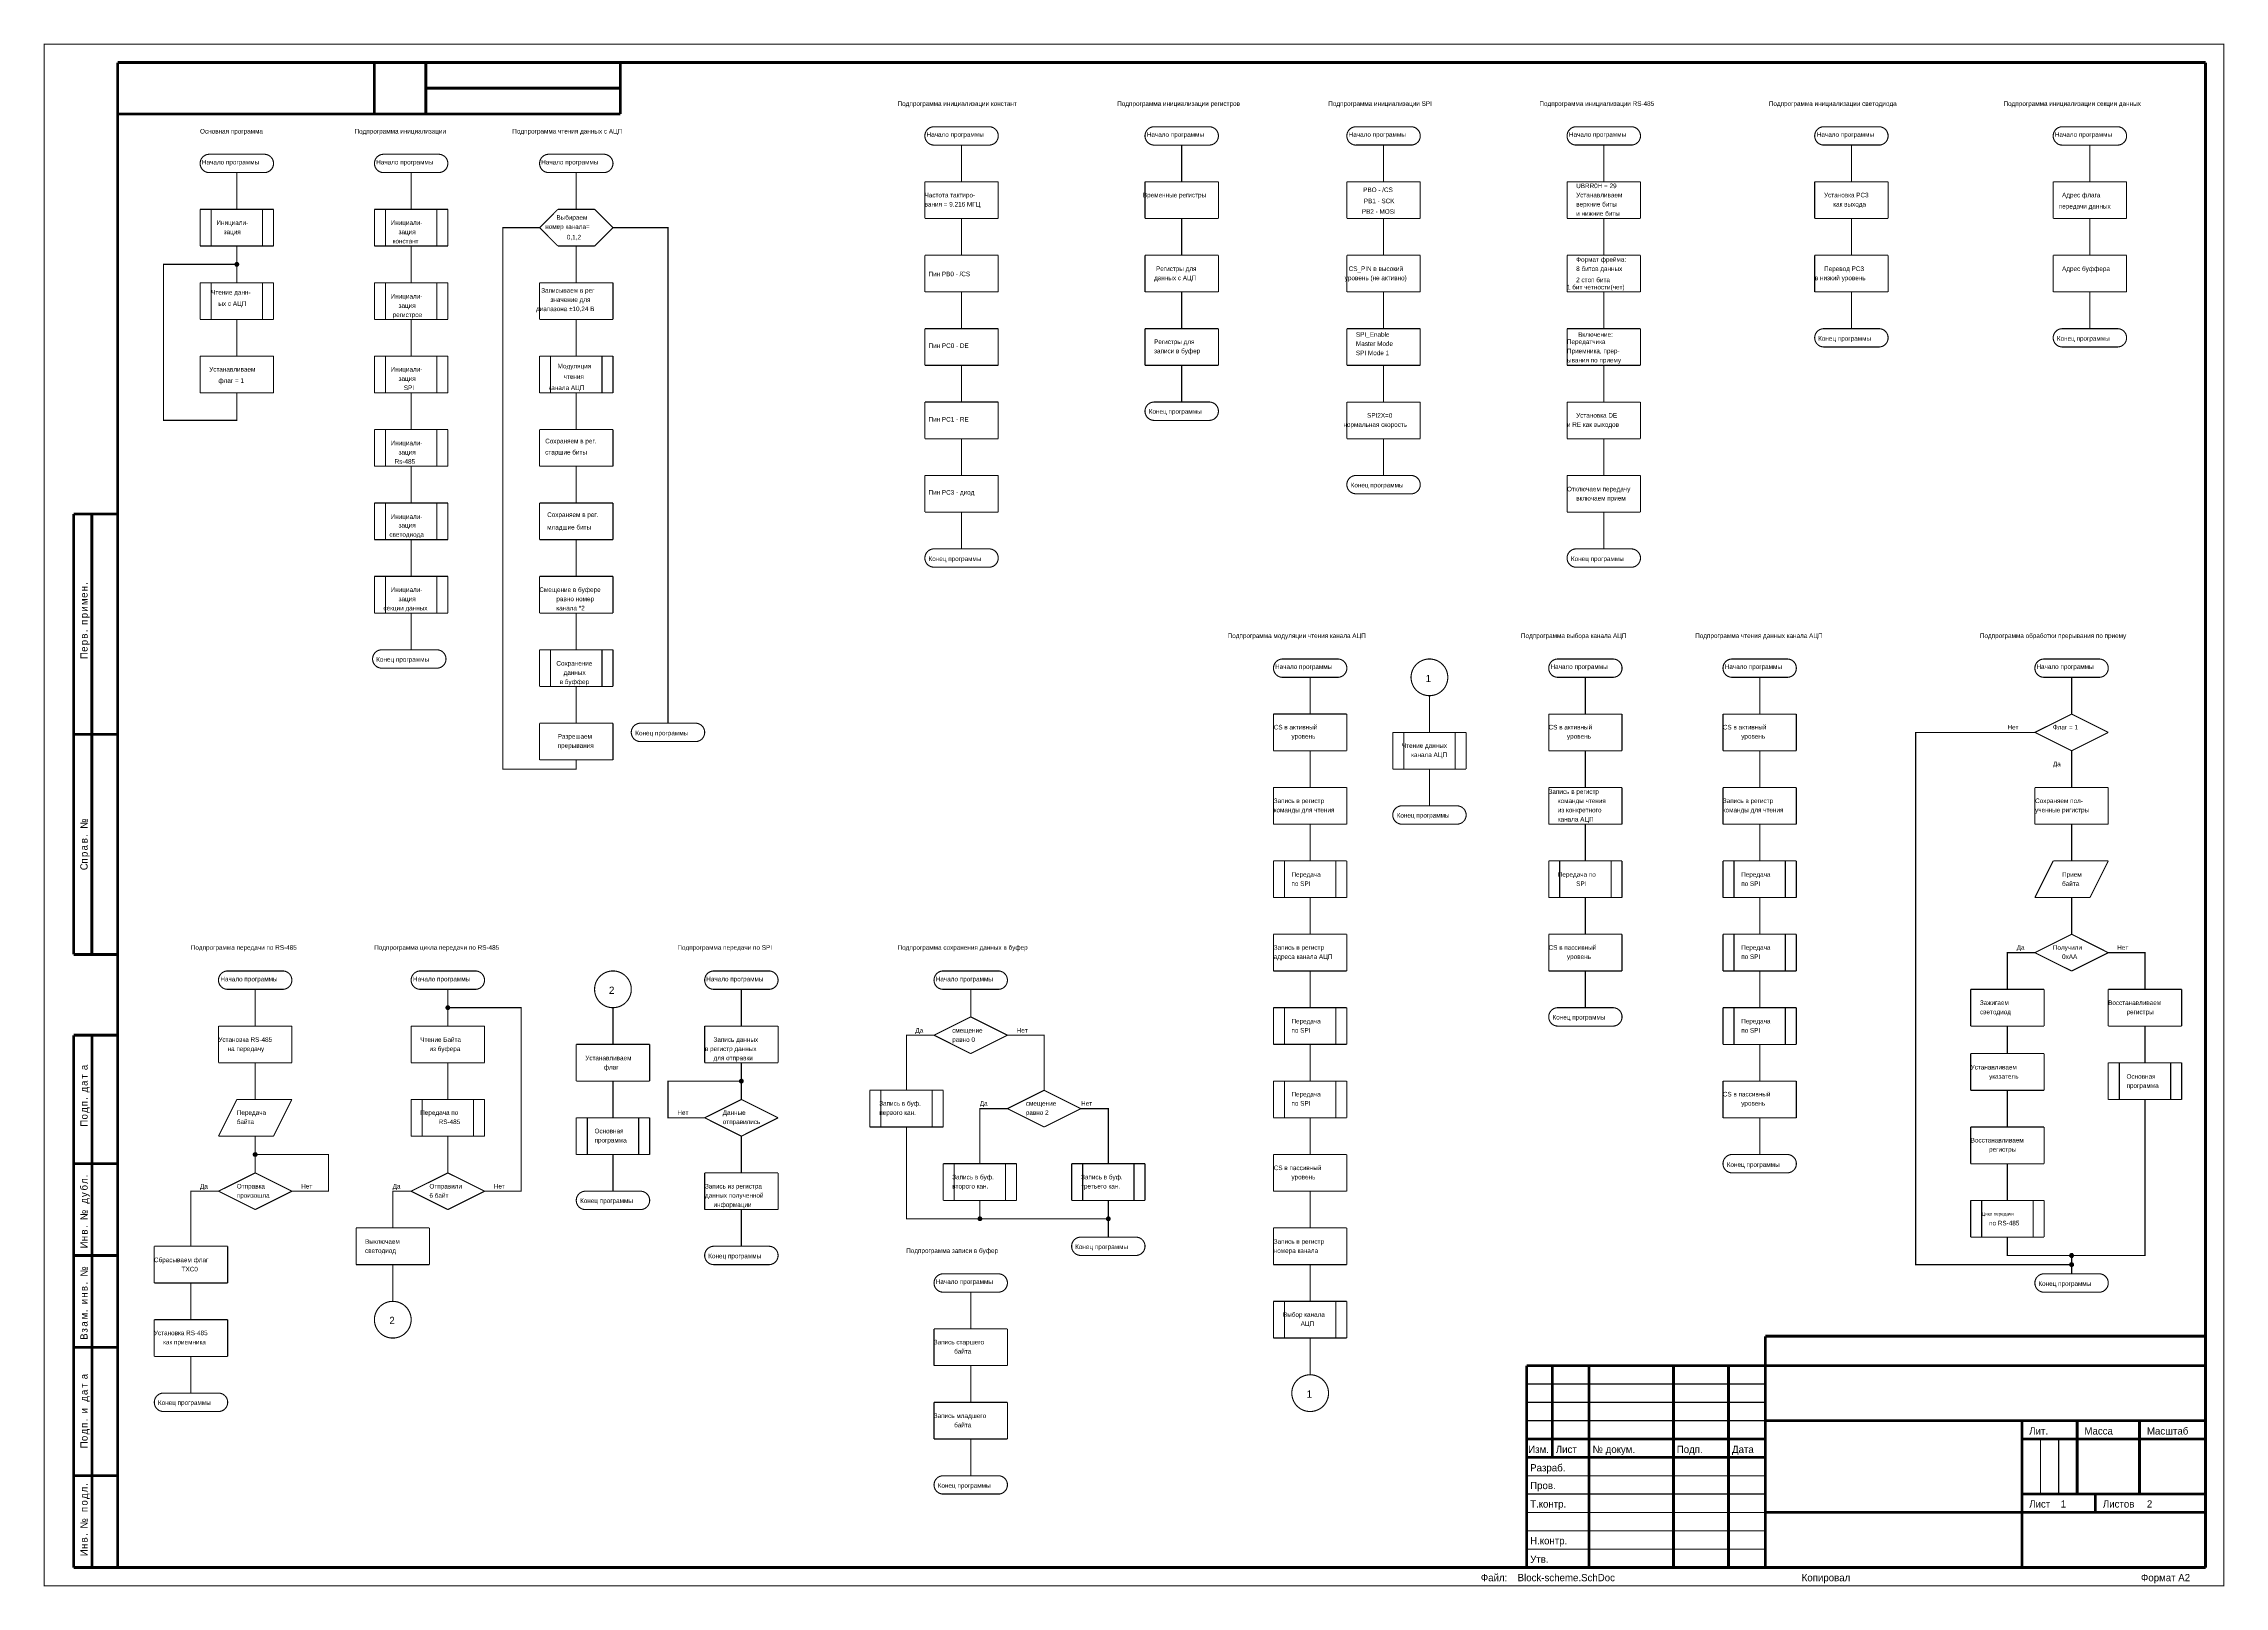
# Model space of a CAD drawing. Header units: inches. Extents: x 0 to 594, y 0 to 420.
import ezdxf

# ---------------------------------------------------------------- set-up
doc = ezdxf.new("R2010")
doc.units = ezdxf.units.IN
doc.layers.add('Sheet', color=255, linetype='Continuous')

msp = doc.modelspace()

# ---------------------------------------------------------------- linework, layer by layer
at = {"layer": 'Sheet'}
for points, const_width in [([(0, 419.98), (594, 419.98), (594, 0), (0, 0), (0, 419.98)], 0.3), ([(0, 419.98), (594, 419.98), (594, 0), (0, 0), (0, 419.98)], 0.3), ([(0, 419.98), (0, 0), (594, 0), (594, 419.98), (0, 419.98), (0, 419.98)], 0.0991), ([(0, 419.98), (0, 0), (594, 0), (594, 419.98), (0, 419.98), (0, 419.98)], 0.0991)]:
    msp.add_lwpolyline(points, close=True, dxfattribs=dict(at, const_width=const_width))
for points, const_width in [([(20, 414.98), (589.01, 414.98)], 0.749), ([(20, 414.98), (20, 4.99)], 0.749), ([(90.01, 400.98), (90.01, 414.99)], 0.749), ([(104.01, 400.98), (104.01, 414.99)], 0.749), ([(157, 400.98), (157, 414.99)], 0.749), ([(589.01, 414.98), (589.01, 4.99)], 0.749), ([(104.01, 407.99), (157, 407.99)], 0.749), ([(20, 400.98), (90.01, 400.98)], 0.749), ([(90.01, 400.98), (104.01, 400.98)], 0.749), ([(104.01, 400.98), (157, 400.98)], 0.749), ([(242.51, 397.49), (242.38, 397.49), (242.25, 397.48), (242.12, 397.46), (242, 397.43), (241.88, 397.41), (241.77, 397.38), (241.64, 397.33), (241.53, 397.29), (241.42, 397.24), (241.32, 397.19), (241.21, 397.13), (241.11, 397.06), (241.02, 397), (240.91, 396.92), (240.83, 396.84), (240.74, 396.76), (240.66, 396.67), (240.58, 396.58), (240.5, 396.48), (240.43, 396.39), (240.37, 396.29), (240.31, 396.18), (240.25, 396.08), (240.21, 395.97), (240.16, 395.86), (240.12, 395.73), (240.09, 395.62), (240.06, 395.5), (240.04, 395.37), (240.02, 395.25), (240.01, 395.12), (240.01, 394.99)], 0.3), ([(240.01, 394.99), (240.01, 394.86), (240.02, 394.74), (240.04, 394.61), (240.06, 394.49), (240.09, 394.37), (240.12, 394.24), (240.16, 394.13), (240.21, 394.02), (240.25, 393.91), (240.31, 393.79), (240.37, 393.69), (240.43, 393.59), (240.5, 393.49), (240.58, 393.39), (240.66, 393.3), (240.74, 393.21), (240.83, 393.13), (240.91, 393.06), (241.02, 392.98), (241.11, 392.91), (241.21, 392.84), (241.32, 392.79), (241.42, 392.73), (241.53, 392.69), (241.64, 392.64), (241.77, 392.6), (241.88, 392.56), (242, 392.54), (242.12, 392.52), (242.25, 392.5), (242.38, 392.48), (242.51, 392.48)], 0.3), ([(242.51, 397.49), (257.5, 397.49)], 0.3), ([(242.51, 392.48), (257.5, 392.48)], 0.3), ([(250.01, 392.48), (250.01, 382.5)], 0.3), ([(260.01, 394.99), (260.01, 395.12), (260, 395.25), (259.98, 395.37), (259.95, 395.5), (259.93, 395.62), (259.9, 395.73), (259.85, 395.86), (259.81, 395.97), (259.76, 396.08), (259.71, 396.18), (259.65, 396.29), (259.58, 396.39), (259.52, 396.48), (259.44, 396.58), (259.36, 396.67), (259.28, 396.76), (259.19, 396.84), (259.1, 396.92), (259, 397), (258.9, 397.06), (258.8, 397.13), (258.7, 397.19), (258.59, 397.24), (258.48, 397.29), (258.36, 397.33), (258.25, 397.38), (258.13, 397.41), (258, 397.43), (257.88, 397.46), (257.76, 397.48), (257.64, 397.49), (257.5, 397.49)], 0.3), ([(257.5, 397.49), (257.5, 397.49), (257.5, 397.49), (257.5, 397.49), (257.5, 397.49), (257.5, 397.49), (257.5, 397.49), (257.5, 397.49), (257.5, 397.49), (257.5, 397.49), (257.5, 397.49), (257.5, 397.49), (257.5, 397.49), (257.5, 397.49), (257.5, 397.49), (257.5, 397.49), (257.5, 397.49), (257.5, 397.49), (257.5, 397.49), (257.5, 397.49), (257.5, 397.49), (257.5, 397.49), (257.5, 397.49), (257.5, 397.49), (257.5, 397.49), (257.5, 397.49), (257.5, 397.49), (257.5, 397.49), (257.5, 397.49), (257.5, 397.49), (257.5, 397.49), (257.5, 397.49), (257.5, 397.49)], 0.3), ([(257.5, 392.48), (257.64, 392.48), (257.76, 392.5), (257.88, 392.52), (258, 392.54), (258.13, 392.56), (258.25, 392.6), (258.36, 392.64), (258.48, 392.69), (258.59, 392.73), (258.7, 392.79), (258.8, 392.84), (258.9, 392.91), (259, 392.98), (259.1, 393.06), (259.19, 393.13), (259.28, 393.21), (259.36, 393.3), (259.44, 393.39), (259.52, 393.49), (259.58, 393.59), (259.65, 393.69), (259.71, 393.79), (259.76, 393.91), (259.81, 394.02), (259.85, 394.13), (259.9, 394.24), (259.93, 394.37), (259.95, 394.49), (259.98, 394.61), (260, 394.74), (260.01, 394.86), (260.01, 394.99)], 0.3), ([(302.51, 397.49), (302.38, 397.49), (302.25, 397.48), (302.13, 397.46), (302.01, 397.43), (301.88, 397.41), (301.76, 397.38), (301.65, 397.33), (301.54, 397.29), (301.42, 397.24), (301.31, 397.19), (301.21, 397.13), (301.11, 397.06), (301.01, 397), (300.91, 396.92), (300.82, 396.84), (300.74, 396.76), (300.65, 396.67), (300.57, 396.58), (300.49, 396.48), (300.43, 396.39), (300.36, 396.29), (300.3, 396.18), (300.25, 396.08), (300.2, 395.97), (300.16, 395.86), (300.11, 395.73), (300.08, 395.62), (300.06, 395.5), (300.03, 395.37), (300.01, 395.25), (300, 395.12), (300, 394.99)], 0.3), ([(300, 394.99), (300, 394.86), (300.01, 394.74), (300.03, 394.61), (300.06, 394.49), (300.08, 394.37), (300.11, 394.24), (300.16, 394.13), (300.2, 394.02), (300.25, 393.91), (300.3, 393.79), (300.36, 393.69), (300.43, 393.59), (300.49, 393.49), (300.57, 393.39), (300.65, 393.3), (300.74, 393.21), (300.82, 393.13), (300.91, 393.06), (301.01, 392.98), (301.11, 392.91), (301.21, 392.84), (301.31, 392.79), (301.42, 392.73), (301.54, 392.69), (301.65, 392.64), (301.76, 392.6), (301.88, 392.56), (302.01, 392.54), (302.13, 392.52), (302.25, 392.5), (302.38, 392.48), (302.51, 392.48)], 0.3), ([(302.51, 397.49), (317.51, 397.49)], 0.3), ([(302.51, 392.48), (317.51, 392.48)], 0.3), ([(310, 392.48), (310, 382.48)], 0.3), ([(320, 394.99), (320, 395.12), (319.99, 395.25), (319.97, 395.37), (319.95, 395.5), (319.92, 395.62), (319.89, 395.73), (319.85, 395.86), (319.8, 395.97), (319.76, 396.08), (319.7, 396.18), (319.64, 396.29), (319.58, 396.39), (319.51, 396.48), (319.43, 396.58), (319.35, 396.67), (319.28, 396.76), (319.19, 396.84), (319.1, 396.92), (319, 397), (318.91, 397.06), (318.8, 397.13), (318.69, 397.19), (318.59, 397.24), (318.48, 397.29), (318.37, 397.33), (318.24, 397.38), (318.13, 397.41), (318.01, 397.43), (317.89, 397.46), (317.76, 397.48), (317.63, 397.49), (317.51, 397.49)], 0.3), ([(317.51, 397.49), (317.51, 397.49), (317.51, 397.49), (317.51, 397.49), (317.51, 397.49), (317.51, 397.49), (317.51, 397.49), (317.51, 397.49), (317.51, 397.49), (317.51, 397.49), (317.51, 397.49), (317.51, 397.49), (317.51, 397.49), (317.51, 397.49), (317.51, 397.49), (317.51, 397.49), (317.51, 397.49), (317.51, 397.49), (317.51, 397.49), (317.51, 397.49), (317.51, 397.49), (317.51, 397.49), (317.51, 397.49), (317.51, 397.49), (317.51, 397.49), (317.51, 397.49), (317.51, 397.49), (317.51, 397.49), (317.51, 397.49), (317.51, 397.49), (317.51, 397.49), (317.51, 397.49), (317.51, 397.49)], 0.3), ([(317.51, 392.48), (317.63, 392.48), (317.76, 392.5), (317.89, 392.52), (318.01, 392.54), (318.13, 392.56), (318.24, 392.6), (318.37, 392.64), (318.48, 392.69), (318.59, 392.73), (318.69, 392.79), (318.8, 392.84), (318.91, 392.91), (319, 392.98), (319.1, 393.06), (319.19, 393.13), (319.28, 393.21), (319.35, 393.3), (319.43, 393.39), (319.51, 393.49), (319.58, 393.59), (319.64, 393.69), (319.7, 393.79), (319.76, 393.91), (319.8, 394.02), (319.85, 394.13), (319.89, 394.24), (319.92, 394.37), (319.95, 394.49), (319.97, 394.61), (319.99, 394.74), (320, 394.86), (320, 394.99)], 0.3), ([(357.51, 397.49), (357.37, 397.49), (357.25, 397.48), (357.13, 397.46), (357, 397.43), (356.88, 397.41), (356.76, 397.38), (356.65, 397.33), (356.53, 397.29), (356.42, 397.24), (356.31, 397.19), (356.21, 397.13), (356.11, 397.06), (356.01, 397), (355.91, 396.92), (355.82, 396.84), (355.73, 396.76), (355.65, 396.67), (355.57, 396.58), (355.49, 396.48), (355.43, 396.39), (355.36, 396.29), (355.3, 396.18), (355.25, 396.08), (355.2, 395.97), (355.16, 395.86), (355.11, 395.73), (355.08, 395.62), (355.06, 395.5), (355.03, 395.37), (355.01, 395.25), (355, 395.12), (355, 394.99)], 0.3), ([(355, 394.99), (355, 394.86), (355.01, 394.74), (355.03, 394.61), (355.06, 394.49), (355.08, 394.37), (355.11, 394.24), (355.16, 394.13), (355.2, 394.02), (355.25, 393.91), (355.3, 393.79), (355.36, 393.69), (355.43, 393.59), (355.49, 393.49), (355.57, 393.39), (355.65, 393.3), (355.73, 393.21), (355.82, 393.13), (355.91, 393.06), (356.01, 392.98), (356.11, 392.91), (356.21, 392.84), (356.31, 392.79), (356.42, 392.73), (356.53, 392.69), (356.65, 392.64), (356.76, 392.6), (356.88, 392.56), (357, 392.54), (357.13, 392.52), (357.25, 392.5), (357.37, 392.48), (357.51, 392.48)], 0.3), ([(357.52, 397.49), (372.5, 397.49)], 0.3), ([(357.52, 392.5), (372.5, 392.5)], 0.3), ([(365, 392.48), (365, 382.5)], 0.3), ([(375.01, 394.98), (375.01, 395.12), (374.99, 395.23), (374.99, 395.36), (374.97, 395.5), (374.92, 395.61), (374.9, 395.72), (374.86, 395.86), (374.81, 395.97), (374.77, 396.08), (374.72, 396.17), (374.65, 396.28), (374.59, 396.39), (374.52, 396.48), (374.43, 396.57), (374.36, 396.66), (374.27, 396.75), (374.18, 396.84), (374.09, 396.91), (374, 397), (373.92, 397.06), (373.8, 397.13), (373.69, 397.2), (373.6, 397.24), (373.49, 397.29), (373.38, 397.33), (373.24, 397.38), (373.13, 397.4), (373.02, 397.45), (372.89, 397.47), (372.75, 397.47), (372.64, 397.49), (372.5, 397.49)], 0.3), ([(372.5, 397.49), (372.5, 397.49), (372.5, 397.49), (372.5, 397.49), (372.5, 397.49), (372.5, 397.49), (372.5, 397.49), (372.5, 397.49), (372.5, 397.49), (372.5, 397.49), (372.5, 397.49), (372.5, 397.49), (372.5, 397.49), (372.5, 397.49), (372.5, 397.49), (372.5, 397.49), (372.5, 397.49), (372.5, 397.49), (372.5, 397.49), (372.5, 397.49), (372.5, 397.49), (372.5, 397.49), (372.5, 397.49), (372.5, 397.49), (372.5, 397.49), (372.5, 397.49), (372.5, 397.49), (372.5, 397.49), (372.5, 397.49), (372.5, 397.49), (372.5, 397.49), (372.5, 397.49), (372.5, 397.49)], 0.3), ([(372.5, 392.5), (372.64, 392.5), (372.75, 392.52), (372.89, 392.52), (373.02, 392.54), (373.13, 392.56), (373.24, 392.61), (373.38, 392.65), (373.49, 392.7), (373.6, 392.74), (373.69, 392.79), (373.8, 392.85), (373.92, 392.92), (374, 392.99), (374.09, 393.06), (374.18, 393.15), (374.27, 393.21), (374.36, 393.3), (374.43, 393.39), (374.52, 393.48), (374.59, 393.59), (374.65, 393.68), (374.72, 393.79), (374.77, 393.91), (374.81, 394.02), (374.86, 394.13), (374.9, 394.24), (374.92, 394.35), (374.97, 394.47), (374.99, 394.6), (374.99, 394.74), (375.01, 394.85), (375.01, 394.98)], 0.3), ([(417.5, 397.49), (417.37, 397.49), (417.26, 397.47), (417.12, 397.47), (417.01, 397.45), (416.88, 397.4), (416.76, 397.38), (416.65, 397.33), (416.54, 397.29), (416.43, 397.24), (416.32, 397.2), (416.23, 397.13), (416.11, 397.06), (416.02, 397), (415.93, 396.91), (415.82, 396.84), (415.76, 396.75), (415.67, 396.66), (415.58, 396.57), (415.51, 396.48), (415.44, 396.39), (415.37, 396.28), (415.31, 396.17), (415.26, 396.08), (415.22, 395.97), (415.17, 395.86), (415.13, 395.72), (415.11, 395.61), (415.06, 395.5), (415.04, 395.36), (415.04, 395.23), (415.02, 395.12), (415.02, 394.98)], 0.3), ([(415.02, 394.98), (415.02, 394.85), (415.04, 394.74), (415.04, 394.6), (415.06, 394.47), (415.11, 394.35), (415.13, 394.24), (415.17, 394.13), (415.22, 394.02), (415.26, 393.91), (415.31, 393.79), (415.37, 393.68), (415.44, 393.59), (415.51, 393.48), (415.58, 393.39), (415.67, 393.3), (415.76, 393.21), (415.82, 393.15), (415.93, 393.06), (416.02, 392.99), (416.11, 392.92), (416.23, 392.85), (416.32, 392.79), (416.43, 392.74), (416.54, 392.7), (416.65, 392.65), (416.76, 392.61), (416.88, 392.56), (417.01, 392.54), (417.12, 392.52), (417.26, 392.52), (417.37, 392.5), (417.5, 392.5)], 0.3), ([(417.5, 397.49), (432.51, 397.49)], 0.3), ([(417.5, 392.5), (432.51, 392.5)], 0.3), ([(425.01, 392.5), (425.01, 382.48)], 0.3), ([(435.02, 394.98), (435.02, 395.12), (435, 395.23), (435, 395.36), (434.97, 395.5), (434.93, 395.61), (434.91, 395.72), (434.86, 395.86), (434.82, 395.97), (434.77, 396.08), (434.73, 396.17), (434.66, 396.28), (434.59, 396.39), (434.52, 396.48), (434.44, 396.57), (434.37, 396.66), (434.28, 396.75), (434.19, 396.84), (434.1, 396.91), (434.01, 397), (433.92, 397.06), (433.81, 397.13), (433.7, 397.2), (433.61, 397.24), (433.49, 397.29), (433.38, 397.33), (433.25, 397.38), (433.14, 397.4), (433.02, 397.45), (432.89, 397.47), (432.76, 397.47), (432.64, 397.49), (432.51, 397.49)], 0.3), ([(432.51, 397.49), (432.51, 397.49), (432.51, 397.49), (432.51, 397.49), (432.51, 397.49), (432.51, 397.49), (432.51, 397.49), (432.51, 397.49), (432.51, 397.49), (432.51, 397.49), (432.51, 397.49), (432.51, 397.49), (432.51, 397.49), (432.51, 397.49), (432.51, 397.49), (432.51, 397.49), (432.51, 397.49), (432.51, 397.49), (432.51, 397.49), (432.51, 397.49), (432.51, 397.49), (432.51, 397.49), (432.51, 397.49), (432.51, 397.49), (432.51, 397.49), (432.51, 397.49), (432.51, 397.49), (432.51, 397.49), (432.51, 397.49), (432.51, 397.49), (432.51, 397.49), (432.51, 397.49), (432.51, 397.49)], 0.3), ([(432.51, 392.5), (432.64, 392.5), (432.76, 392.52), (432.89, 392.52), (433.02, 392.54), (433.14, 392.56), (433.25, 392.61), (433.38, 392.65), (433.49, 392.7), (433.61, 392.74), (433.7, 392.79), (433.81, 392.85), (433.92, 392.92), (434.01, 392.99), (434.1, 393.06), (434.19, 393.15), (434.28, 393.21), (434.37, 393.3), (434.44, 393.39), (434.52, 393.48), (434.59, 393.59), (434.66, 393.68), (434.73, 393.79), (434.77, 393.91), (434.82, 394.02), (434.86, 394.13), (434.91, 394.24), (434.93, 394.35), (434.97, 394.47), (435, 394.6), (435, 394.74), (435.02, 394.85), (435.02, 394.98)], 0.3), ([(485.01, 397.49), (484.88, 397.49), (484.76, 397.47), (484.63, 397.47), (484.5, 397.45), (484.38, 397.4), (484.27, 397.38), (484.14, 397.33), (484.02, 397.29), (483.91, 397.24), (483.82, 397.2), (483.71, 397.13), (483.6, 397.06), (483.51, 397), (483.42, 396.91), (483.33, 396.84), (483.24, 396.75), (483.15, 396.66), (483.08, 396.57), (482.99, 396.48), (482.93, 396.39), (482.86, 396.28), (482.79, 396.17), (482.75, 396.08), (482.7, 395.97), (482.66, 395.86), (482.61, 395.72), (482.59, 395.61), (482.55, 395.5), (482.52, 395.36), (482.52, 395.23), (482.5, 395.12), (482.5, 394.98)], 0.3), ([(482.5, 394.98), (482.5, 394.85), (482.52, 394.74), (482.52, 394.6), (482.55, 394.47), (482.59, 394.35), (482.61, 394.24), (482.66, 394.13), (482.7, 394.02), (482.75, 393.91), (482.79, 393.79), (482.86, 393.68), (482.93, 393.59), (482.99, 393.48), (483.08, 393.39), (483.15, 393.3), (483.24, 393.21), (483.33, 393.15), (483.42, 393.06), (483.51, 392.99), (483.6, 392.92), (483.71, 392.85), (483.82, 392.79), (483.91, 392.74), (484.02, 392.7), (484.14, 392.65), (484.27, 392.61), (484.38, 392.56), (484.5, 392.54), (484.63, 392.52), (484.76, 392.52), (484.88, 392.5), (485.01, 392.5)], 0.3), ([(485.01, 397.49), (500.02, 397.49)], 0.3), ([(485.01, 392.5), (500.02, 392.5)], 0.3), ([(492.51, 392.5), (492.51, 382.48)], 0.3), ([(502.5, 394.98), (502.5, 395.12), (502.48, 395.23), (502.48, 395.36), (502.46, 395.5), (502.41, 395.61), (502.39, 395.72), (502.35, 395.86), (502.3, 395.97), (502.26, 396.08), (502.21, 396.17), (502.15, 396.28), (502.08, 396.39), (502.01, 396.48), (501.94, 396.57), (501.85, 396.66), (501.76, 396.75), (501.7, 396.84), (501.59, 396.91), (501.5, 397), (501.41, 397.06), (501.29, 397.13), (501.2, 397.2), (501.09, 397.24), (500.98, 397.29), (500.87, 397.33), (500.76, 397.38), (500.64, 397.4), (500.51, 397.45), (500.4, 397.47), (500.26, 397.47), (500.15, 397.49), (500.02, 397.49)], 0.3), ([(500.02, 397.49), (500.02, 397.49), (500.02, 397.49), (500.02, 397.49), (500.02, 397.49), (500.02, 397.49), (500.02, 397.49), (500.02, 397.49), (500.02, 397.49), (500.02, 397.49), (500.02, 397.49), (500.02, 397.49), (500.02, 397.49), (500.02, 397.49), (500.02, 397.49), (500.02, 397.49), (500.02, 397.49), (500.02, 397.49), (500.02, 397.49), (500.02, 397.49), (500.02, 397.49), (500.02, 397.49), (500.02, 397.49), (500.02, 397.49), (500.02, 397.49), (500.02, 397.49), (500.02, 397.49), (500.02, 397.49), (500.02, 397.49), (500.02, 397.49), (500.02, 397.49), (500.02, 397.49), (500.02, 397.49)], 0.3), ([(500.02, 392.5), (500.15, 392.5), (500.26, 392.52), (500.4, 392.52), (500.51, 392.54), (500.64, 392.56), (500.76, 392.61), (500.87, 392.65), (500.98, 392.7), (501.09, 392.74), (501.2, 392.79), (501.29, 392.85), (501.41, 392.92), (501.5, 392.99), (501.59, 393.06), (501.7, 393.15), (501.76, 393.21), (501.85, 393.3), (501.94, 393.39), (502.01, 393.48), (502.08, 393.59), (502.15, 393.68), (502.21, 393.79), (502.26, 393.91), (502.3, 394.02), (502.35, 394.13), (502.39, 394.24), (502.41, 394.35), (502.46, 394.47), (502.48, 394.6), (502.48, 394.74), (502.5, 394.85), (502.5, 394.98)], 0.3), ([(550.01, 397.49), (549.88, 397.49), (549.76, 397.47), (549.63, 397.47), (549.49, 397.45), (549.38, 397.4), (549.27, 397.38), (549.14, 397.33), (549.02, 397.29), (548.91, 397.24), (548.82, 397.2), (548.71, 397.13), (548.6, 397.06), (548.51, 397), (548.42, 396.91), (548.33, 396.84), (548.24, 396.75), (548.15, 396.66), (548.08, 396.57), (547.99, 396.48), (547.93, 396.39), (547.86, 396.28), (547.79, 396.17), (547.75, 396.08), (547.7, 395.97), (547.66, 395.86), (547.61, 395.72), (547.59, 395.61), (547.55, 395.5), (547.52, 395.36), (547.52, 395.23), (547.5, 395.12), (547.5, 394.98)], 0.3), ([(547.5, 394.98), (547.5, 394.85), (547.52, 394.74), (547.52, 394.6), (547.55, 394.47), (547.59, 394.35), (547.61, 394.24), (547.66, 394.11), (547.7, 394), (547.75, 393.88), (547.79, 393.79), (547.86, 393.68), (547.93, 393.57), (547.99, 393.48), (548.08, 393.39), (548.15, 393.3), (548.24, 393.21), (548.33, 393.12), (548.42, 393.06), (548.51, 392.97), (548.6, 392.9), (548.71, 392.83), (548.82, 392.76), (548.91, 392.72), (549.02, 392.67), (549.14, 392.63), (549.27, 392.59), (549.38, 392.56), (549.49, 392.52), (549.63, 392.5), (549.76, 392.5), (549.88, 392.47), (550.01, 392.47)], 0.3), ([(550.01, 397.49), (565.02, 397.49)], 0.3), ([(550.01, 392.47), (565.02, 392.47)], 0.3), ([(557.51, 382.48), (557.51, 392.47), (557, 392.47)], 0.3), ([(567.5, 394.98), (567.5, 395.12), (567.48, 395.23), (567.48, 395.36), (567.46, 395.5), (567.41, 395.61), (567.39, 395.72), (567.35, 395.86), (567.3, 395.97), (567.26, 396.08), (567.21, 396.17), (567.14, 396.28), (567.08, 396.39), (567.01, 396.48), (566.94, 396.57), (566.85, 396.66), (566.76, 396.75), (566.7, 396.84), (566.58, 396.91), (566.5, 397), (566.41, 397.06), (566.29, 397.13), (566.2, 397.2), (566.09, 397.24), (565.98, 397.29), (565.87, 397.33), (565.76, 397.38), (565.64, 397.4), (565.51, 397.45), (565.4, 397.47), (565.26, 397.47), (565.15, 397.49), (565.02, 397.49)], 0.3), ([(565.02, 397.49), (565.02, 397.49), (565.02, 397.49), (565.02, 397.49), (565.02, 397.49), (565.02, 397.49), (565.02, 397.49), (565.02, 397.49), (565.02, 397.49), (565.02, 397.49), (565.02, 397.49), (565.02, 397.49), (565.02, 397.49), (565.02, 397.49), (565.02, 397.49), (565.02, 397.49), (565.02, 397.49), (565.02, 397.49), (565.02, 397.49), (565.02, 397.49), (565.02, 397.49), (565.02, 397.49), (565.02, 397.49), (565.02, 397.49), (565.02, 397.49), (565.02, 397.49), (565.02, 397.49), (565.02, 397.49), (565.02, 397.49), (565.02, 397.49), (565.02, 397.49), (565.02, 397.49), (565.02, 397.49)], 0.3), ([(565.02, 392.47), (565.15, 392.47), (565.26, 392.5), (565.4, 392.5), (565.51, 392.52), (565.64, 392.56), (565.76, 392.59), (565.87, 392.63), (565.98, 392.67), (566.09, 392.72), (566.2, 392.76), (566.29, 392.83), (566.41, 392.9), (566.5, 392.97), (566.58, 393.06), (566.7, 393.12), (566.76, 393.21), (566.85, 393.3), (566.94, 393.39), (567.01, 393.48), (567.08, 393.57), (567.14, 393.68), (567.21, 393.79), (567.26, 393.88), (567.3, 394), (567.35, 394.11), (567.39, 394.24), (567.41, 394.35), (567.46, 394.47), (567.48, 394.6), (567.48, 394.74), (567.5, 394.85), (567.5, 394.98)], 0.3), ([(45.01, 389.99), (44.87, 389.99), (44.75, 389.98), (44.63, 389.95), (44.51, 389.93), (44.38, 389.91), (44.26, 389.88), (44.15, 389.83), (44.03, 389.79), (43.92, 389.74), (43.81, 389.68), (43.71, 389.63), (43.61, 389.56), (43.51, 389.49), (43.41, 389.42), (43.32, 389.34), (43.23, 389.26), (43.15, 389.17), (43.07, 389.08), (42.99, 388.98), (42.93, 388.89), (42.86, 388.79), (42.8, 388.68), (42.75, 388.58), (42.7, 388.46), (42.66, 388.35), (42.61, 388.23), (42.58, 388.12), (42.56, 387.99), (42.53, 387.87), (42.51, 387.75), (42.5, 387.61), (42.5, 387.49)], 0.3), ([(42.5, 387.49), (42.5, 387.37), (42.51, 387.23), (42.53, 387.11), (42.56, 386.99), (42.58, 386.86), (42.61, 386.75), (42.66, 386.63), (42.7, 386.52), (42.75, 386.4), (42.8, 386.3), (42.86, 386.19), (42.93, 386.09), (42.99, 386), (43.07, 385.9), (43.15, 385.81), (43.23, 385.72), (43.32, 385.64), (43.41, 385.56), (43.51, 385.49), (43.61, 385.42), (43.71, 385.35), (43.81, 385.29), (43.92, 385.24), (44.03, 385.19), (44.15, 385.15), (44.26, 385.1), (44.38, 385.07), (44.51, 385.05), (44.63, 385.03), (44.75, 385), (44.87, 384.99), (45.01, 384.99)], 0.3), ([(45.01, 389.99), (60, 389.99)], 0.3), ([(62.5, 387.49), (62.5, 387.61), (62.49, 387.75), (62.47, 387.87), (62.45, 387.99), (62.42, 388.12), (62.39, 388.23), (62.35, 388.35), (62.3, 388.46), (62.26, 388.58), (62.2, 388.68), (62.14, 388.79), (62.08, 388.89), (62.01, 388.98), (61.93, 389.08), (61.85, 389.17), (61.77, 389.26), (61.68, 389.34), (61.6, 389.42), (61.49, 389.49), (61.4, 389.56), (61.3, 389.63), (61.19, 389.68), (61.09, 389.74), (60.98, 389.79), (60.87, 389.83), (60.74, 389.88), (60.63, 389.91), (60.51, 389.93), (60.39, 389.95), (60.26, 389.98), (60.13, 389.99), (60, 389.99)], 0.3), ([(60, 389.99), (60, 389.99), (60, 389.99), (60, 389.99), (60, 389.99), (60, 389.99), (60, 389.99), (60, 389.99), (60, 389.99), (60, 389.99), (60, 389.99), (60, 389.99), (60, 389.99), (60, 389.99), (60, 389.99), (60, 389.99), (60, 389.99), (60, 389.99), (60, 389.99), (60, 389.99), (60, 389.99), (60, 389.99), (60, 389.99), (60, 389.99), (60, 389.99), (60, 389.99), (60, 389.99), (60, 389.99), (60, 389.99), (60, 389.99), (60, 389.99), (60, 389.99), (60, 389.99)], 0.3), ([(60, 384.99), (60.13, 384.99), (60.26, 385), (60.39, 385.03), (60.51, 385.05), (60.63, 385.07), (60.74, 385.1), (60.87, 385.15), (60.98, 385.19), (61.09, 385.24), (61.19, 385.29), (61.3, 385.35), (61.4, 385.42), (61.49, 385.49), (61.6, 385.56), (61.68, 385.64), (61.77, 385.72), (61.85, 385.81), (61.93, 385.9), (62.01, 386), (62.08, 386.09), (62.14, 386.19), (62.2, 386.3), (62.26, 386.4), (62.3, 386.52), (62.35, 386.63), (62.39, 386.75), (62.42, 386.86), (62.45, 386.99), (62.47, 387.11), (62.49, 387.23), (62.5, 387.37), (62.5, 387.49)], 0.3), ([(92.5, 389.99), (92.38, 389.99), (92.25, 389.98), (92.12, 389.95), (92, 389.93), (91.88, 389.91), (91.77, 389.88), (91.64, 389.83), (91.53, 389.79), (91.42, 389.74), (91.32, 389.68), (91.21, 389.63), (91.1, 389.56), (91.02, 389.49), (90.91, 389.42), (90.82, 389.34), (90.74, 389.26), (90.66, 389.17), (90.58, 389.08), (90.5, 388.98), (90.43, 388.89), (90.37, 388.79), (90.31, 388.68), (90.25, 388.58), (90.21, 388.46), (90.16, 388.35), (90.12, 388.23), (90.09, 388.12), (90.06, 387.99), (90.04, 387.87), (90.02, 387.75), (90.01, 387.61), (90.01, 387.49)], 0.3), ([(90.01, 387.49), (90.01, 387.37), (90.02, 387.23), (90.04, 387.11), (90.06, 386.99), (90.09, 386.86), (90.12, 386.75), (90.16, 386.63), (90.21, 386.52), (90.25, 386.4), (90.31, 386.3), (90.37, 386.19), (90.43, 386.09), (90.5, 386), (90.58, 385.9), (90.66, 385.81), (90.74, 385.72), (90.82, 385.64), (90.91, 385.56), (91.02, 385.49), (91.1, 385.42), (91.21, 385.35), (91.32, 385.29), (91.42, 385.24), (91.53, 385.19), (91.64, 385.15), (91.77, 385.1), (91.88, 385.07), (92, 385.05), (92.12, 385.03), (92.25, 385), (92.38, 384.99), (92.5, 384.99)], 0.3), ([(92.5, 389.99), (107.5, 389.99)], 0.3), ([(110.01, 387.49), (110.01, 387.61), (110, 387.75), (109.98, 387.87), (109.95, 387.99), (109.93, 388.12), (109.9, 388.23), (109.85, 388.35), (109.81, 388.46), (109.76, 388.58), (109.71, 388.68), (109.65, 388.79), (109.58, 388.89), (109.52, 388.98), (109.44, 389.08), (109.36, 389.17), (109.28, 389.26), (109.19, 389.34), (109.1, 389.42), (109, 389.49), (108.9, 389.56), (108.8, 389.63), (108.7, 389.68), (108.59, 389.74), (108.47, 389.79), (108.36, 389.83), (108.25, 389.88), (108.13, 389.91), (108, 389.93), (107.88, 389.95), (107.76, 389.98), (107.63, 389.99), (107.5, 389.99)], 0.3), ([(107.5, 389.99), (107.5, 389.99), (107.5, 389.99), (107.5, 389.99), (107.5, 389.99), (107.5, 389.99), (107.5, 389.99), (107.5, 389.99), (107.5, 389.99), (107.5, 389.99), (107.5, 389.99), (107.5, 389.99), (107.5, 389.99), (107.5, 389.99), (107.5, 389.99), (107.5, 389.99), (107.5, 389.99), (107.5, 389.99), (107.5, 389.99), (107.5, 389.99), (107.5, 389.99), (107.5, 389.99), (107.5, 389.99), (107.5, 389.99), (107.5, 389.99), (107.5, 389.99), (107.5, 389.99), (107.5, 389.99), (107.5, 389.99), (107.5, 389.99), (107.5, 389.99), (107.5, 389.99), (107.5, 389.99)], 0.3), ([(107.5, 384.99), (107.63, 384.99), (107.76, 385), (107.88, 385.03), (108, 385.05), (108.13, 385.07), (108.25, 385.1), (108.36, 385.15), (108.47, 385.19), (108.59, 385.24), (108.7, 385.29), (108.8, 385.35), (108.9, 385.42), (109, 385.49), (109.1, 385.56), (109.19, 385.64), (109.28, 385.72), (109.36, 385.81), (109.44, 385.9), (109.52, 386), (109.58, 386.09), (109.65, 386.19), (109.71, 386.3), (109.76, 386.4), (109.81, 386.52), (109.85, 386.63), (109.9, 386.75), (109.93, 386.86), (109.95, 386.99), (109.98, 387.11), (110, 387.23), (110.01, 387.37), (110.01, 387.49)], 0.3), ([(137.5, 389.99), (137.38, 389.99), (137.24, 389.98), (137.12, 389.95), (137, 389.93), (136.88, 389.91), (136.76, 389.88), (136.64, 389.83), (136.53, 389.79), (136.42, 389.74), (136.32, 389.68), (136.2, 389.63), (136.1, 389.56), (136.01, 389.49), (135.91, 389.42), (135.82, 389.34), (135.73, 389.26), (135.65, 389.17), (135.58, 389.08), (135.5, 388.98), (135.43, 388.89), (135.36, 388.79), (135.31, 388.68), (135.25, 388.58), (135.21, 388.46), (135.16, 388.35), (135.12, 388.23), (135.08, 388.12), (135.06, 387.99), (135.04, 387.87), (135.02, 387.75), (135.01, 387.61), (135.01, 387.49)], 0.3), ([(135.01, 387.49), (135.01, 387.37), (135.02, 387.23), (135.04, 387.11), (135.06, 386.99), (135.08, 386.86), (135.12, 386.75), (135.16, 386.63), (135.21, 386.52), (135.25, 386.4), (135.31, 386.3), (135.36, 386.19), (135.43, 386.09), (135.5, 386), (135.58, 385.9), (135.65, 385.81), (135.73, 385.72), (135.82, 385.64), (135.91, 385.56), (136.01, 385.49), (136.1, 385.42), (136.2, 385.35), (136.32, 385.29), (136.42, 385.24), (136.53, 385.19), (136.64, 385.15), (136.76, 385.1), (136.88, 385.07), (137, 385.05), (137.12, 385.03), (137.24, 385), (137.38, 384.99), (137.5, 384.99)], 0.3), ([(137.5, 389.99), (152.51, 389.99)], 0.3), ([(155.01, 387.49), (155.01, 387.61), (155, 387.75), (154.97, 387.87), (154.95, 387.99), (154.93, 388.12), (154.89, 388.23), (154.85, 388.35), (154.81, 388.46), (154.76, 388.58), (154.7, 388.68), (154.65, 388.79), (154.58, 388.89), (154.51, 388.98), (154.44, 389.08), (154.36, 389.17), (154.28, 389.26), (154.19, 389.34), (154.1, 389.42), (154, 389.49), (153.91, 389.56), (153.81, 389.63), (153.7, 389.68), (153.6, 389.74), (153.48, 389.79), (153.37, 389.83), (153.25, 389.88), (153.14, 389.91), (153.01, 389.93), (152.89, 389.95), (152.77, 389.98), (152.63, 389.99), (152.51, 389.99)], 0.3), ([(152.51, 389.99), (152.51, 389.99), (152.51, 389.99), (152.51, 389.99), (152.51, 389.99), (152.51, 389.99), (152.51, 389.99), (152.51, 389.99), (152.51, 389.99), (152.51, 389.99), (152.51, 389.99), (152.51, 389.99), (152.51, 389.99), (152.51, 389.99), (152.51, 389.99), (152.51, 389.99), (152.51, 389.99), (152.51, 389.99), (152.51, 389.99), (152.51, 389.99), (152.51, 389.99), (152.51, 389.99), (152.51, 389.99), (152.51, 389.99), (152.51, 389.99), (152.51, 389.99), (152.51, 389.99), (152.51, 389.99), (152.51, 389.99), (152.51, 389.99), (152.51, 389.99), (152.51, 389.99), (152.51, 389.99)], 0.3), ([(152.51, 384.99), (152.63, 384.99), (152.77, 385), (152.89, 385.03), (153.01, 385.05), (153.14, 385.07), (153.25, 385.1), (153.37, 385.15), (153.48, 385.19), (153.6, 385.24), (153.7, 385.29), (153.81, 385.35), (153.91, 385.42), (154, 385.49), (154.1, 385.56), (154.19, 385.64), (154.28, 385.72), (154.36, 385.81), (154.44, 385.9), (154.51, 386), (154.58, 386.09), (154.65, 386.19), (154.7, 386.3), (154.76, 386.4), (154.81, 386.52), (154.85, 386.63), (154.89, 386.75), (154.93, 386.86), (154.95, 386.99), (154.97, 387.11), (155, 387.23), (155.01, 387.37), (155.01, 387.49)], 0.3), ([(45.01, 384.99), (60, 384.99)], 0.3), ([(52.5, 384.99), (52.5, 374.99)], 0.3), ([(92.5, 384.99), (107.5, 384.99)], 0.3), ([(100.01, 384.99), (100.01, 374.99)], 0.3), ([(137.5, 384.99), (152.51, 384.99)], 0.3), ([(145.01, 384.99), (145.01, 374.99)], 0.3), ([(260.01, 382.5), (240.01, 382.5)], 0.3), ([(240.01, 382.5), (240.01, 372.49)], 0.3), ([(260.01, 372.49), (260.01, 382.5)], 0.3), ([(320, 382.48), (300, 382.48)], 0.3), ([(300, 382.48), (300, 372.49)], 0.3), ([(320, 372.49), (320, 382.48)], 0.3), ([(355, 382.5), (355, 372.49)], 0.3), ([(375.01, 382.48), (355.01, 382.48)], 0.3), ([(375.01, 372.49), (375.01, 382.48)], 0.3), ([(435.02, 382.48), (415.02, 382.48)], 0.3), ([(415.02, 382.48), (415.02, 372.49)], 0.3), ([(435.02, 372.49), (435.02, 382.48)], 0.3), ([(502.5, 382.48), (482.5, 382.48)], 0.3), ([(482.5, 382.48), (482.5, 372.49)], 0.3), ([(502.5, 372.49), (502.5, 382.48)], 0.3), ([(567.5, 382.48), (547.5, 382.48)], 0.3), ([(547.5, 382.48), (547.5, 372.49)], 0.3), ([(567.5, 372.49), (567.5, 382.48)], 0.3), ([(42.5, 364.99), (42.5, 374.99)], 0.3), ([(42.5, 374.99), (62.5, 374.99)], 0.3), ([(45.5, 374.99), (45.5, 364.99)], 0.3), ([(59.5, 374.99), (59.5, 364.99)], 0.3), ([(62.5, 374.99), (62.5, 364.99)], 0.3), ([(90.01, 364.99), (90.01, 374.99)], 0.3), ([(90.01, 374.99), (110.01, 374.99)], 0.3), ([(93.01, 374.99), (93.01, 364.99)], 0.3), ([(107.01, 374.99), (107.01, 364.99)], 0.3), ([(110.01, 374.99), (110.01, 364.99)], 0.3), ([(135.01, 369.99), (140, 374.99)], 0.3), ([(140, 374.99), (150, 374.99)], 0.3), ([(155.01, 369.99), (150, 374.99)], 0.3), ([(150, 374.99), (155.01, 369.99)], 0.3), ([(135.01, 369.99), (125, 369.99), (125, 222.5), (145.01, 222.5), (145.01, 225)], 0.3), ([(135.01, 369.99), (140, 364.99)], 0.3), ([(155.01, 369.99), (150, 364.99)], 0.3), ([(155.01, 369.99), (170, 369.99), (170, 235)], 0.3), ([(240.01, 372.49), (260.01, 372.49)], 0.3), ([(250.01, 372.49), (250.01, 362.49)], 0.3), ([(300, 372.49), (320, 372.49)], 0.3), ([(310, 372.49), (310, 362.49)], 0.3), ([(355.01, 372.49), (375.01, 372.49)], 0.3), ([(365, 372.49), (365, 362.49)], 0.3), ([(415.02, 372.49), (435.02, 372.49)], 0.3), ([(425.01, 372.49), (425.01, 362.48)], 0.3), ([(482.5, 372.49), (502.5, 372.49)], 0.3), ([(492.51, 372.49), (492.51, 362.48)], 0.3), ([(547.5, 372.49), (567.5, 372.49)], 0.3), ([(557.51, 362.48), (557.51, 372.49)], 0.3), ([(62.5, 364.99), (42.5, 364.99)], 0.3), ([(52.5, 364.99), (52.5, 359.99), (52.5, 354.99)], 0.3), ([(110.01, 364.99), (90.01, 364.99)], 0.3), ([(100.01, 364.99), (100.01, 354.99)], 0.3), ([(140, 364.99), (150, 364.99)], 0.3), ([(145.01, 364.99), (145.01, 354.99)], 0.3), ([(260.01, 362.49), (240.01, 362.49)], 0.3), ([(240.01, 362.49), (240.01, 352.49)], 0.3), ([(260.01, 352.49), (260.01, 362.49)], 0.3), ([(320, 362.49), (300, 362.49)], 0.3), ([(300, 362.49), (300, 352.49)], 0.3), ([(320, 352.49), (320, 362.49)], 0.3), ([(355, 362.49), (355, 352.49)], 0.3), ([(375.01, 362.48), (355.01, 362.48)], 0.3), ([(375.01, 352.49), (375.01, 362.48)], 0.3), ([(435.02, 362.48), (415.02, 362.48)], 0.3), ([(415.02, 362.48), (415.02, 352.49)], 0.3), ([(435.02, 352.49), (435.02, 362.48)], 0.3), ([(502.5, 362.48), (482.5, 362.48)], 0.3), ([(482.5, 362.48), (482.5, 352.49)], 0.3), ([(502.5, 352.49), (502.5, 362.48)], 0.3), ([(567.5, 362.48), (547.5, 362.48)], 0.3), ([(547.5, 362.48), (547.5, 352.49)], 0.3), ([(567.5, 352.49), (567.5, 362.48)], 0.3), ([(52.5, 324.99), (52.5, 317.5), (32.5, 317.5), (32.5, 359.99), (52.5, 359.99)], 0.3), ([(52, 359.99), (52, 360.01), (52, 360.04), (52.01, 360.06), (52.01, 360.09), (52.01, 360.12), (52.02, 360.14), (52.03, 360.16), (52.04, 360.19), (52.04, 360.21), (52.05, 360.23), (52.06, 360.25), (52.09, 360.28), (52.1, 360.3), (52.11, 360.32), (52.13, 360.33), (52.14, 360.36), (52.17, 360.37), (52.18, 360.39), (52.2, 360.4), (52.22, 360.41), (52.24, 360.42), (52.25, 360.44), (52.28, 360.46), (52.3, 360.46), (52.32, 360.47), (52.36, 360.48), (52.38, 360.49), (52.4, 360.49), (52.42, 360.49), (52.45, 360.5), (52.48, 360.5), (52.5, 360.5)], 0.3), ([(52, 359.99), (52, 360.01), (52, 360.04), (52.01, 360.06), (52.01, 360.09), (52.01, 360.12), (52.02, 360.14), (52.03, 360.16), (52.04, 360.19), (52.04, 360.21), (52.05, 360.23), (52.06, 360.25), (52.09, 360.28), (52.1, 360.3), (52.11, 360.32), (52.13, 360.33), (52.14, 360.36), (52.17, 360.37), (52.18, 360.39), (52.2, 360.4), (52.22, 360.41), (52.24, 360.42), (52.25, 360.44), (52.28, 360.46), (52.3, 360.46), (52.32, 360.47), (52.36, 360.48), (52.38, 360.49), (52.4, 360.49), (52.42, 360.49), (52.45, 360.5), (52.48, 360.5), (52.5, 360.5)], 0.3), ([(52, 359.99), (52, 360.01), (52, 360.04), (52.01, 360.06), (52.01, 360.09), (52.01, 360.12), (52.02, 360.14), (52.03, 360.16), (52.04, 360.19), (52.04, 360.21), (52.05, 360.23), (52.06, 360.25), (52.09, 360.28), (52.1, 360.3), (52.11, 360.32), (52.13, 360.33), (52.14, 360.36), (52.17, 360.37), (52.18, 360.39), (52.2, 360.4), (52.22, 360.41), (52.24, 360.42), (52.25, 360.44), (52.28, 360.46), (52.3, 360.46), (52.32, 360.47), (52.36, 360.48), (52.38, 360.49), (52.4, 360.49), (52.42, 360.49), (52.45, 360.5), (52.48, 360.5), (52.5, 360.5)], 0.3), ([(52, 359.99), (52, 360.01), (52, 360.04), (52.01, 360.06), (52.01, 360.09), (52.01, 360.12), (52.02, 360.14), (52.03, 360.16), (52.04, 360.19), (52.04, 360.21), (52.05, 360.23), (52.06, 360.25), (52.09, 360.28), (52.1, 360.3), (52.11, 360.32), (52.13, 360.33), (52.14, 360.36), (52.17, 360.37), (52.18, 360.39), (52.2, 360.4), (52.22, 360.41), (52.24, 360.42), (52.25, 360.44), (52.28, 360.46), (52.3, 360.46), (52.32, 360.47), (52.36, 360.48), (52.38, 360.49), (52.4, 360.49), (52.42, 360.49), (52.45, 360.5), (52.48, 360.5), (52.5, 360.5)], 0.3), ([(52.5, 359.48), (52.48, 359.48), (52.45, 359.48), (52.42, 359.49), (52.4, 359.49), (52.38, 359.49), (52.36, 359.5), (52.32, 359.52), (52.3, 359.53), (52.28, 359.53), (52.25, 359.54), (52.24, 359.55), (52.22, 359.57), (52.2, 359.58), (52.18, 359.59), (52.17, 359.62), (52.14, 359.63), (52.13, 359.65), (52.11, 359.66), (52.1, 359.68), (52.09, 359.71), (52.06, 359.73), (52.05, 359.74), (52.04, 359.76), (52.04, 359.78), (52.03, 359.81), (52.02, 359.84), (52.01, 359.86), (52.01, 359.88), (52.01, 359.91), (52, 359.93), (52, 359.96), (52, 359.99)], 0.3), ([(52, 359.99), (52, 359.99)], 0.3), ([(52.5, 359.48), (52.48, 359.48), (52.45, 359.48), (52.42, 359.49), (52.4, 359.49), (52.38, 359.49), (52.36, 359.5), (52.32, 359.52), (52.3, 359.53), (52.28, 359.53), (52.25, 359.54), (52.24, 359.55), (52.22, 359.57), (52.2, 359.58), (52.18, 359.59), (52.17, 359.62), (52.14, 359.63), (52.13, 359.65), (52.11, 359.66), (52.1, 359.68), (52.09, 359.71), (52.06, 359.73), (52.05, 359.74), (52.04, 359.76), (52.04, 359.78), (52.03, 359.81), (52.02, 359.84), (52.01, 359.86), (52.01, 359.88), (52.01, 359.91), (52, 359.93), (52, 359.96), (52, 359.99)], 0.3), ([(52, 359.99), (52, 359.99)], 0.3), ([(52.5, 359.48), (52.48, 359.48), (52.45, 359.48), (52.42, 359.49), (52.4, 359.49), (52.38, 359.49), (52.36, 359.5), (52.32, 359.52), (52.3, 359.53), (52.28, 359.53), (52.25, 359.54), (52.24, 359.55), (52.22, 359.57), (52.2, 359.58), (52.18, 359.59), (52.17, 359.62), (52.14, 359.63), (52.13, 359.65), (52.11, 359.66), (52.1, 359.68), (52.09, 359.71), (52.06, 359.73), (52.05, 359.74), (52.04, 359.76), (52.04, 359.78), (52.03, 359.81), (52.02, 359.84), (52.01, 359.86), (52.01, 359.88), (52.01, 359.91), (52, 359.93), (52, 359.96), (52, 359.99)], 0.3), ([(52, 359.99), (52, 359.99)], 0.3), ([(52.5, 359.48), (52.48, 359.48), (52.45, 359.48), (52.42, 359.49), (52.4, 359.49), (52.38, 359.49), (52.36, 359.5), (52.32, 359.52), (52.3, 359.53), (52.28, 359.53), (52.25, 359.54), (52.24, 359.55), (52.22, 359.57), (52.2, 359.58), (52.18, 359.59), (52.17, 359.62), (52.14, 359.63), (52.13, 359.65), (52.11, 359.66), (52.1, 359.68), (52.09, 359.71), (52.06, 359.73), (52.05, 359.74), (52.04, 359.76), (52.04, 359.78), (52.03, 359.81), (52.02, 359.84), (52.01, 359.86), (52.01, 359.88), (52.01, 359.91), (52, 359.93), (52, 359.96), (52, 359.99)], 0.3), ([(52, 359.99), (52, 359.99)], 0.3), ([(52, 359.99), (52, 360.01), (52, 360.04), (52.01, 360.06), (52.01, 360.09), (52.01, 360.12), (52.02, 360.14), (52.03, 360.16), (52.04, 360.19), (52.04, 360.21), (52.05, 360.23), (52.06, 360.25), (52.09, 360.28), (52.1, 360.3), (52.11, 360.32), (52.13, 360.33), (52.14, 360.36), (52.17, 360.37), (52.18, 360.39), (52.2, 360.4), (52.22, 360.41), (52.24, 360.42), (52.25, 360.44), (52.28, 360.46), (52.3, 360.46), (52.32, 360.47), (52.36, 360.48), (52.38, 360.49), (52.4, 360.49), (52.42, 360.49), (52.45, 360.5), (52.48, 360.5), (52.5, 360.5)], 0.0991), ([(52, 359.99), (52, 360.01), (52, 360.04), (52.01, 360.06), (52.01, 360.09), (52.01, 360.12), (52.02, 360.14), (52.03, 360.16), (52.04, 360.19), (52.04, 360.21), (52.05, 360.23), (52.06, 360.25), (52.09, 360.28), (52.1, 360.3), (52.11, 360.32), (52.13, 360.33), (52.14, 360.36), (52.17, 360.37), (52.18, 360.39), (52.2, 360.4), (52.22, 360.41), (52.24, 360.42), (52.25, 360.44), (52.28, 360.46), (52.3, 360.46), (52.32, 360.47), (52.36, 360.48), (52.38, 360.49), (52.4, 360.49), (52.42, 360.49), (52.45, 360.5), (52.48, 360.5), (52.5, 360.5)], 0.0991), ([(52, 359.99), (52, 360.01), (52, 360.04), (52.01, 360.06), (52.01, 360.09), (52.01, 360.12), (52.02, 360.14), (52.03, 360.16), (52.04, 360.19), (52.04, 360.21), (52.05, 360.23), (52.06, 360.25), (52.09, 360.28), (52.1, 360.3), (52.11, 360.32), (52.13, 360.33), (52.14, 360.36), (52.17, 360.37), (52.18, 360.39), (52.2, 360.4), (52.22, 360.41), (52.24, 360.42), (52.25, 360.44), (52.28, 360.46), (52.3, 360.46), (52.32, 360.47), (52.36, 360.48), (52.38, 360.49), (52.4, 360.49), (52.42, 360.49), (52.45, 360.5), (52.48, 360.5), (52.5, 360.5)], 0.0991), ([(52, 359.99), (52, 360.01), (52, 360.04), (52.01, 360.06), (52.01, 360.09), (52.01, 360.12), (52.02, 360.14), (52.03, 360.16), (52.04, 360.19), (52.04, 360.21), (52.05, 360.23), (52.06, 360.25), (52.09, 360.28), (52.1, 360.3), (52.11, 360.32), (52.13, 360.33), (52.14, 360.36), (52.17, 360.37), (52.18, 360.39), (52.2, 360.4), (52.22, 360.41), (52.24, 360.42), (52.25, 360.44), (52.28, 360.46), (52.3, 360.46), (52.32, 360.47), (52.36, 360.48), (52.38, 360.49), (52.4, 360.49), (52.42, 360.49), (52.45, 360.5), (52.48, 360.5), (52.5, 360.5)], 0.0991), ([(52.5, 359.48), (52.48, 359.48), (52.45, 359.48), (52.42, 359.49), (52.4, 359.49), (52.38, 359.49), (52.36, 359.5), (52.32, 359.52), (52.3, 359.53), (52.28, 359.53), (52.25, 359.54), (52.24, 359.55), (52.22, 359.57), (52.2, 359.58), (52.18, 359.59), (52.17, 359.62), (52.14, 359.63), (52.13, 359.65), (52.11, 359.66), (52.1, 359.68), (52.09, 359.71), (52.06, 359.73), (52.05, 359.74), (52.04, 359.76), (52.04, 359.78), (52.03, 359.81), (52.02, 359.84), (52.01, 359.86), (52.01, 359.88), (52.01, 359.91), (52, 359.93), (52, 359.96), (52, 359.99)], 0.0991), ([(52, 359.99), (52, 359.99)], 0.0991), ([(52.5, 359.48), (52.48, 359.48), (52.45, 359.48), (52.42, 359.49), (52.4, 359.49), (52.38, 359.49), (52.36, 359.5), (52.32, 359.52), (52.3, 359.53), (52.28, 359.53), (52.25, 359.54), (52.24, 359.55), (52.22, 359.57), (52.2, 359.58), (52.18, 359.59), (52.17, 359.62), (52.14, 359.63), (52.13, 359.65), (52.11, 359.66), (52.1, 359.68), (52.09, 359.71), (52.06, 359.73), (52.05, 359.74), (52.04, 359.76), (52.04, 359.78), (52.03, 359.81), (52.02, 359.84), (52.01, 359.86), (52.01, 359.88), (52.01, 359.91), (52, 359.93), (52, 359.96), (52, 359.99)], 0.0991), ([(52, 359.99), (52, 359.99)], 0.0991), ([(52.5, 359.48), (52.48, 359.48), (52.45, 359.48), (52.42, 359.49), (52.4, 359.49), (52.38, 359.49), (52.36, 359.5), (52.32, 359.52), (52.3, 359.53), (52.28, 359.53), (52.25, 359.54), (52.24, 359.55), (52.22, 359.57), (52.2, 359.58), (52.18, 359.59), (52.17, 359.62), (52.14, 359.63), (52.13, 359.65), (52.11, 359.66), (52.1, 359.68), (52.09, 359.71), (52.06, 359.73), (52.05, 359.74), (52.04, 359.76), (52.04, 359.78), (52.03, 359.81), (52.02, 359.84), (52.01, 359.86), (52.01, 359.88), (52.01, 359.91), (52, 359.93), (52, 359.96), (52, 359.99)], 0.0991), ([(52, 359.99), (52, 359.99)], 0.0991), ([(52.5, 359.48), (52.48, 359.48), (52.45, 359.48), (52.42, 359.49), (52.4, 359.49), (52.38, 359.49), (52.36, 359.5), (52.32, 359.52), (52.3, 359.53), (52.28, 359.53), (52.25, 359.54), (52.24, 359.55), (52.22, 359.57), (52.2, 359.58), (52.18, 359.59), (52.17, 359.62), (52.14, 359.63), (52.13, 359.65), (52.11, 359.66), (52.1, 359.68), (52.09, 359.71), (52.06, 359.73), (52.05, 359.74), (52.04, 359.76), (52.04, 359.78), (52.03, 359.81), (52.02, 359.84), (52.01, 359.86), (52.01, 359.88), (52.01, 359.91), (52, 359.93), (52, 359.96), (52, 359.99)], 0.0991), ([(52, 359.99), (52, 359.99)], 0.0991), ([(52.5, 360.5), (52.5, 360.5)], 0.3), ([(52.5, 360.5), (52.52, 360.5), (52.56, 360.5), (52.58, 360.49), (52.6, 360.49), (52.62, 360.49), (52.66, 360.48), (52.68, 360.47), (52.7, 360.46), (52.73, 360.46), (52.75, 360.44), (52.77, 360.42), (52.79, 360.41), (52.8, 360.4), (52.83, 360.39), (52.85, 360.37), (52.86, 360.36), (52.88, 360.33), (52.89, 360.32), (52.92, 360.3), (52.93, 360.28), (52.94, 360.25), (52.95, 360.23), (52.96, 360.21), (52.97, 360.19), (52.98, 360.16), (52.99, 360.14), (53.01, 360.12), (53.01, 360.09), (53.01, 360.06), (53.02, 360.04), (53.02, 360.01), (53.02, 359.99)], 0.3), ([(52.5, 360.5), (52.5, 360.5)], 0.3), ([(52.5, 360.5), (52.52, 360.5), (52.56, 360.5), (52.58, 360.49), (52.6, 360.49), (52.62, 360.49), (52.66, 360.48), (52.68, 360.47), (52.7, 360.46), (52.73, 360.46), (52.75, 360.44), (52.77, 360.42), (52.79, 360.41), (52.8, 360.4), (52.83, 360.39), (52.85, 360.37), (52.86, 360.36), (52.88, 360.33), (52.89, 360.32), (52.92, 360.3), (52.93, 360.28), (52.94, 360.25), (52.95, 360.23), (52.96, 360.21), (52.97, 360.19), (52.98, 360.16), (52.99, 360.14), (53.01, 360.12), (53.01, 360.09), (53.01, 360.06), (53.02, 360.04), (53.02, 360.01), (53.02, 359.99)], 0.3), ([(52.5, 360.5), (52.5, 360.5)], 0.3), ([(52.5, 360.5), (52.52, 360.5), (52.56, 360.5), (52.58, 360.49), (52.6, 360.49), (52.62, 360.49), (52.66, 360.48), (52.68, 360.47), (52.7, 360.46), (52.73, 360.46), (52.75, 360.44), (52.77, 360.42), (52.79, 360.41), (52.8, 360.4), (52.83, 360.39), (52.85, 360.37), (52.86, 360.36), (52.88, 360.33), (52.89, 360.32), (52.92, 360.3), (52.93, 360.28), (52.94, 360.25), (52.95, 360.23), (52.96, 360.21), (52.97, 360.19), (52.98, 360.16), (52.99, 360.14), (53.01, 360.12), (53.01, 360.09), (53.01, 360.06), (53.02, 360.04), (53.02, 360.01), (53.02, 359.99)], 0.3), ([(52.5, 360.5), (52.5, 360.5)], 0.3), ([(52.5, 360.5), (52.52, 360.5), (52.56, 360.5), (52.58, 360.49), (52.6, 360.49), (52.62, 360.49), (52.66, 360.48), (52.68, 360.47), (52.7, 360.46), (52.73, 360.46), (52.75, 360.44), (52.77, 360.42), (52.79, 360.41), (52.8, 360.4), (52.83, 360.39), (52.85, 360.37), (52.86, 360.36), (52.88, 360.33), (52.89, 360.32), (52.92, 360.3), (52.93, 360.28), (52.94, 360.25), (52.95, 360.23), (52.96, 360.21), (52.97, 360.19), (52.98, 360.16), (52.99, 360.14), (53.01, 360.12), (53.01, 360.09), (53.01, 360.06), (53.02, 360.04), (53.02, 360.01), (53.02, 359.99)], 0.3), ([(53.02, 359.99), (53.02, 359.96), (53.02, 359.93), (53.01, 359.91), (53.01, 359.88), (53.01, 359.86), (52.99, 359.84), (52.98, 359.81), (52.97, 359.78), (52.96, 359.76), (52.95, 359.74), (52.94, 359.73), (52.93, 359.71), (52.92, 359.68), (52.89, 359.66), (52.88, 359.65), (52.86, 359.63), (52.85, 359.62), (52.83, 359.59), (52.8, 359.58), (52.79, 359.57), (52.77, 359.55), (52.75, 359.54), (52.73, 359.53), (52.7, 359.53), (52.68, 359.52), (52.66, 359.5), (52.62, 359.49), (52.6, 359.49), (52.58, 359.49), (52.56, 359.48), (52.52, 359.48), (52.5, 359.48)], 0.3), ([(53.02, 359.99), (53.02, 359.96), (53.02, 359.93), (53.01, 359.91), (53.01, 359.88), (53.01, 359.86), (52.99, 359.84), (52.98, 359.81), (52.97, 359.78), (52.96, 359.76), (52.95, 359.74), (52.94, 359.73), (52.93, 359.71), (52.92, 359.68), (52.89, 359.66), (52.88, 359.65), (52.86, 359.63), (52.85, 359.62), (52.83, 359.59), (52.8, 359.58), (52.79, 359.57), (52.77, 359.55), (52.75, 359.54), (52.73, 359.53), (52.7, 359.53), (52.68, 359.52), (52.66, 359.5), (52.62, 359.49), (52.6, 359.49), (52.58, 359.49), (52.56, 359.48), (52.52, 359.48), (52.5, 359.48)], 0.3), ([(53.02, 359.99), (53.02, 359.96), (53.02, 359.93), (53.01, 359.91), (53.01, 359.88), (53.01, 359.86), (52.99, 359.84), (52.98, 359.81), (52.97, 359.78), (52.96, 359.76), (52.95, 359.74), (52.94, 359.73), (52.93, 359.71), (52.92, 359.68), (52.89, 359.66), (52.88, 359.65), (52.86, 359.63), (52.85, 359.62), (52.83, 359.59), (52.8, 359.58), (52.79, 359.57), (52.77, 359.55), (52.75, 359.54), (52.73, 359.53), (52.7, 359.53), (52.68, 359.52), (52.66, 359.5), (52.62, 359.49), (52.6, 359.49), (52.58, 359.49), (52.56, 359.48), (52.52, 359.48), (52.5, 359.48)], 0.3), ([(53.02, 359.99), (53.02, 359.96), (53.02, 359.93), (53.01, 359.91), (53.01, 359.88), (53.01, 359.86), (52.99, 359.84), (52.98, 359.81), (52.97, 359.78), (52.96, 359.76), (52.95, 359.74), (52.94, 359.73), (52.93, 359.71), (52.92, 359.68), (52.89, 359.66), (52.88, 359.65), (52.86, 359.63), (52.85, 359.62), (52.83, 359.59), (52.8, 359.58), (52.79, 359.57), (52.77, 359.55), (52.75, 359.54), (52.73, 359.53), (52.7, 359.53), (52.68, 359.52), (52.66, 359.5), (52.62, 359.49), (52.6, 359.49), (52.58, 359.49), (52.56, 359.48), (52.52, 359.48), (52.5, 359.48)], 0.3), ([(52.5, 360.5), (52.5, 360.5)], 0.0991), ([(52.5, 360.5), (52.52, 360.5), (52.56, 360.5), (52.58, 360.49), (52.6, 360.49), (52.62, 360.49), (52.66, 360.48), (52.68, 360.47), (52.7, 360.46), (52.73, 360.46), (52.75, 360.44), (52.77, 360.42), (52.79, 360.41), (52.8, 360.4), (52.83, 360.39), (52.85, 360.37), (52.86, 360.36), (52.88, 360.33), (52.89, 360.32), (52.92, 360.3), (52.93, 360.28), (52.94, 360.25), (52.95, 360.23), (52.96, 360.21), (52.97, 360.19), (52.98, 360.16), (52.99, 360.14), (53.01, 360.12), (53.01, 360.09), (53.01, 360.06), (53.02, 360.04), (53.02, 360.01), (53.02, 359.99)], 0.0991), ([(52.5, 360.5), (52.5, 360.5)], 0.0991), ([(52.5, 360.5), (52.52, 360.5), (52.56, 360.5), (52.58, 360.49), (52.6, 360.49), (52.62, 360.49), (52.66, 360.48), (52.68, 360.47), (52.7, 360.46), (52.73, 360.46), (52.75, 360.44), (52.77, 360.42), (52.79, 360.41), (52.8, 360.4), (52.83, 360.39), (52.85, 360.37), (52.86, 360.36), (52.88, 360.33), (52.89, 360.32), (52.92, 360.3), (52.93, 360.28), (52.94, 360.25), (52.95, 360.23), (52.96, 360.21), (52.97, 360.19), (52.98, 360.16), (52.99, 360.14), (53.01, 360.12), (53.01, 360.09), (53.01, 360.06), (53.02, 360.04), (53.02, 360.01), (53.02, 359.99)], 0.0991), ([(52.5, 360.5), (52.5, 360.5)], 0.0991), ([(52.5, 360.5), (52.52, 360.5), (52.56, 360.5), (52.58, 360.49), (52.6, 360.49), (52.62, 360.49), (52.66, 360.48), (52.68, 360.47), (52.7, 360.46), (52.73, 360.46), (52.75, 360.44), (52.77, 360.42), (52.79, 360.41), (52.8, 360.4), (52.83, 360.39), (52.85, 360.37), (52.86, 360.36), (52.88, 360.33), (52.89, 360.32), (52.92, 360.3), (52.93, 360.28), (52.94, 360.25), (52.95, 360.23), (52.96, 360.21), (52.97, 360.19), (52.98, 360.16), (52.99, 360.14), (53.01, 360.12), (53.01, 360.09), (53.01, 360.06), (53.02, 360.04), (53.02, 360.01), (53.02, 359.99)], 0.0991), ([(52.5, 360.5), (52.5, 360.5)], 0.0991), ([(52.5, 360.5), (52.52, 360.5), (52.56, 360.5), (52.58, 360.49), (52.6, 360.49), (52.62, 360.49), (52.66, 360.48), (52.68, 360.47), (52.7, 360.46), (52.73, 360.46), (52.75, 360.44), (52.77, 360.42), (52.79, 360.41), (52.8, 360.4), (52.83, 360.39), (52.85, 360.37), (52.86, 360.36), (52.88, 360.33), (52.89, 360.32), (52.92, 360.3), (52.93, 360.28), (52.94, 360.25), (52.95, 360.23), (52.96, 360.21), (52.97, 360.19), (52.98, 360.16), (52.99, 360.14), (53.01, 360.12), (53.01, 360.09), (53.01, 360.06), (53.02, 360.04), (53.02, 360.01), (53.02, 359.99)], 0.0991), ([(53.02, 359.99), (53.02, 359.96), (53.02, 359.93), (53.01, 359.91), (53.01, 359.88), (53.01, 359.86), (52.99, 359.84), (52.98, 359.81), (52.97, 359.78), (52.96, 359.76), (52.95, 359.74), (52.94, 359.73), (52.93, 359.71), (52.92, 359.68), (52.89, 359.66), (52.88, 359.65), (52.86, 359.63), (52.85, 359.62), (52.83, 359.59), (52.8, 359.58), (52.79, 359.57), (52.77, 359.55), (52.75, 359.54), (52.73, 359.53), (52.7, 359.53), (52.68, 359.52), (52.66, 359.5), (52.62, 359.49), (52.6, 359.49), (52.58, 359.49), (52.56, 359.48), (52.52, 359.48), (52.5, 359.48)], 0.0991), ([(53.02, 359.99), (53.02, 359.96), (53.02, 359.93), (53.01, 359.91), (53.01, 359.88), (53.01, 359.86), (52.99, 359.84), (52.98, 359.81), (52.97, 359.78), (52.96, 359.76), (52.95, 359.74), (52.94, 359.73), (52.93, 359.71), (52.92, 359.68), (52.89, 359.66), (52.88, 359.65), (52.86, 359.63), (52.85, 359.62), (52.83, 359.59), (52.8, 359.58), (52.79, 359.57), (52.77, 359.55), (52.75, 359.54), (52.73, 359.53), (52.7, 359.53), (52.68, 359.52), (52.66, 359.5), (52.62, 359.49), (52.6, 359.49), (52.58, 359.49), (52.56, 359.48), (52.52, 359.48), (52.5, 359.48)], 0.0991), ([(53.02, 359.99), (53.02, 359.96), (53.02, 359.93), (53.01, 359.91), (53.01, 359.88), (53.01, 359.86), (52.99, 359.84), (52.98, 359.81), (52.97, 359.78), (52.96, 359.76), (52.95, 359.74), (52.94, 359.73), (52.93, 359.71), (52.92, 359.68), (52.89, 359.66), (52.88, 359.65), (52.86, 359.63), (52.85, 359.62), (52.83, 359.59), (52.8, 359.58), (52.79, 359.57), (52.77, 359.55), (52.75, 359.54), (52.73, 359.53), (52.7, 359.53), (52.68, 359.52), (52.66, 359.5), (52.62, 359.49), (52.6, 359.49), (52.58, 359.49), (52.56, 359.48), (52.52, 359.48), (52.5, 359.48)], 0.0991), ([(53.02, 359.99), (53.02, 359.96), (53.02, 359.93), (53.01, 359.91), (53.01, 359.88), (53.01, 359.86), (52.99, 359.84), (52.98, 359.81), (52.97, 359.78), (52.96, 359.76), (52.95, 359.74), (52.94, 359.73), (52.93, 359.71), (52.92, 359.68), (52.89, 359.66), (52.88, 359.65), (52.86, 359.63), (52.85, 359.62), (52.83, 359.59), (52.8, 359.58), (52.79, 359.57), (52.77, 359.55), (52.75, 359.54), (52.73, 359.53), (52.7, 359.53), (52.68, 359.52), (52.66, 359.5), (52.62, 359.49), (52.6, 359.49), (52.58, 359.49), (52.56, 359.48), (52.52, 359.48), (52.5, 359.48)], 0.0991), ([(53.02, 359.99), (53.02, 359.99), (53.02, 359.99), (53.02, 359.99), (53.02, 359.99), (53.02, 359.99), (53.02, 359.99), (53.02, 359.99), (53.02, 359.99), (53.02, 359.99), (53.02, 359.99), (53.02, 359.99), (53.02, 359.99), (53.02, 359.99), (53.02, 359.99), (53.02, 359.99), (53.02, 359.99), (53.02, 359.99), (53.02, 359.99), (53.02, 359.99), (53.02, 359.99), (53.02, 359.99), (53.02, 359.99), (53.02, 359.99), (53.02, 359.99), (53.02, 359.99), (53.02, 359.99), (53.02, 359.99), (53.02, 359.99), (53.02, 359.99), (53.02, 359.99), (53.02, 359.99), (53.02, 359.99)], 0.3), ([(53.02, 359.99), (53.02, 359.99)], 0.3), ([(53.02, 359.99), (53.02, 359.99), (53.02, 359.99), (53.02, 359.99), (53.02, 359.99), (53.02, 359.99), (53.02, 359.99), (53.02, 359.99), (53.02, 359.99), (53.02, 359.99), (53.02, 359.99), (53.02, 359.99), (53.02, 359.99), (53.02, 359.99), (53.02, 359.99), (53.02, 359.99), (53.02, 359.99), (53.02, 359.99), (53.02, 359.99), (53.02, 359.99), (53.02, 359.99), (53.02, 359.99), (53.02, 359.99), (53.02, 359.99), (53.02, 359.99), (53.02, 359.99), (53.02, 359.99), (53.02, 359.99), (53.02, 359.99), (53.02, 359.99), (53.02, 359.99), (53.02, 359.99), (53.02, 359.99)], 0.3), ([(53.02, 359.99), (53.02, 359.99)], 0.3), ([(53.02, 359.99), (53.02, 359.99), (53.02, 359.99), (53.02, 359.99), (53.02, 359.99), (53.02, 359.99), (53.02, 359.99), (53.02, 359.99), (53.02, 359.99), (53.02, 359.99), (53.02, 359.99), (53.02, 359.99), (53.02, 359.99), (53.02, 359.99), (53.02, 359.99), (53.02, 359.99), (53.02, 359.99), (53.02, 359.99), (53.02, 359.99), (53.02, 359.99), (53.02, 359.99), (53.02, 359.99), (53.02, 359.99), (53.02, 359.99), (53.02, 359.99), (53.02, 359.99), (53.02, 359.99), (53.02, 359.99), (53.02, 359.99), (53.02, 359.99), (53.02, 359.99), (53.02, 359.99), (53.02, 359.99)], 0.3), ([(53.02, 359.99), (53.02, 359.99)], 0.3), ([(53.02, 359.99), (53.02, 359.99), (53.02, 359.99), (53.02, 359.99), (53.02, 359.99), (53.02, 359.99), (53.02, 359.99), (53.02, 359.99), (53.02, 359.99), (53.02, 359.99), (53.02, 359.99), (53.02, 359.99), (53.02, 359.99), (53.02, 359.99), (53.02, 359.99), (53.02, 359.99), (53.02, 359.99), (53.02, 359.99), (53.02, 359.99), (53.02, 359.99), (53.02, 359.99), (53.02, 359.99), (53.02, 359.99), (53.02, 359.99), (53.02, 359.99), (53.02, 359.99), (53.02, 359.99), (53.02, 359.99), (53.02, 359.99), (53.02, 359.99), (53.02, 359.99), (53.02, 359.99), (53.02, 359.99)], 0.3), ([(53.02, 359.99), (53.02, 359.99)], 0.3), ([(53.02, 359.99), (53.02, 359.99), (53.02, 359.99), (53.02, 359.99), (53.02, 359.99), (53.02, 359.99), (53.02, 359.99), (53.02, 359.99), (53.02, 359.99), (53.02, 359.99), (53.02, 359.99), (53.02, 359.99), (53.02, 359.99), (53.02, 359.99), (53.02, 359.99), (53.02, 359.99), (53.02, 359.99), (53.02, 359.99), (53.02, 359.99), (53.02, 359.99), (53.02, 359.99), (53.02, 359.99), (53.02, 359.99), (53.02, 359.99), (53.02, 359.99), (53.02, 359.99), (53.02, 359.99), (53.02, 359.99), (53.02, 359.99), (53.02, 359.99), (53.02, 359.99), (53.02, 359.99), (53.02, 359.99)], 0.0991), ([(53.02, 359.99), (53.02, 359.99)], 0.0991), ([(53.02, 359.99), (53.02, 359.99), (53.02, 359.99), (53.02, 359.99), (53.02, 359.99), (53.02, 359.99), (53.02, 359.99), (53.02, 359.99), (53.02, 359.99), (53.02, 359.99), (53.02, 359.99), (53.02, 359.99), (53.02, 359.99), (53.02, 359.99), (53.02, 359.99), (53.02, 359.99), (53.02, 359.99), (53.02, 359.99), (53.02, 359.99), (53.02, 359.99), (53.02, 359.99), (53.02, 359.99), (53.02, 359.99), (53.02, 359.99), (53.02, 359.99), (53.02, 359.99), (53.02, 359.99), (53.02, 359.99), (53.02, 359.99), (53.02, 359.99), (53.02, 359.99), (53.02, 359.99), (53.02, 359.99)], 0.0991), ([(53.02, 359.99), (53.02, 359.99)], 0.0991), ([(53.02, 359.99), (53.02, 359.99), (53.02, 359.99), (53.02, 359.99), (53.02, 359.99), (53.02, 359.99), (53.02, 359.99), (53.02, 359.99), (53.02, 359.99), (53.02, 359.99), (53.02, 359.99), (53.02, 359.99), (53.02, 359.99), (53.02, 359.99), (53.02, 359.99), (53.02, 359.99), (53.02, 359.99), (53.02, 359.99), (53.02, 359.99), (53.02, 359.99), (53.02, 359.99), (53.02, 359.99), (53.02, 359.99), (53.02, 359.99), (53.02, 359.99), (53.02, 359.99), (53.02, 359.99), (53.02, 359.99), (53.02, 359.99), (53.02, 359.99), (53.02, 359.99), (53.02, 359.99), (53.02, 359.99)], 0.0991), ([(53.02, 359.99), (53.02, 359.99)], 0.0991), ([(53.02, 359.99), (53.02, 359.99), (53.02, 359.99), (53.02, 359.99), (53.02, 359.99), (53.02, 359.99), (53.02, 359.99), (53.02, 359.99), (53.02, 359.99), (53.02, 359.99), (53.02, 359.99), (53.02, 359.99), (53.02, 359.99), (53.02, 359.99), (53.02, 359.99), (53.02, 359.99), (53.02, 359.99), (53.02, 359.99), (53.02, 359.99), (53.02, 359.99), (53.02, 359.99), (53.02, 359.99), (53.02, 359.99), (53.02, 359.99), (53.02, 359.99), (53.02, 359.99), (53.02, 359.99), (53.02, 359.99), (53.02, 359.99), (53.02, 359.99), (53.02, 359.99), (53.02, 359.99), (53.02, 359.99)], 0.0991), ([(53.02, 359.99), (53.02, 359.99)], 0.0991), ([(42.5, 344.99), (42.5, 354.99)], 0.3), ([(42.5, 354.99), (62.5, 354.99)], 0.3), ([(45.5, 354.99), (45.5, 344.99)], 0.3), ([(59.5, 354.99), (59.5, 344.99)], 0.3), ([(62.5, 354.99), (62.5, 344.99)], 0.3), ([(90.01, 344.99), (90.01, 354.99)], 0.3), ([(90.01, 354.99), (110.01, 354.99)], 0.3), ([(93.01, 354.99), (93.01, 344.99)], 0.3), ([(107.01, 354.99), (107.01, 344.99)], 0.3), ([(110.01, 354.99), (110.01, 344.99)], 0.3), ([(155.01, 354.99), (135.01, 354.99)], 0.3), ([(135.01, 354.99), (135.01, 344.99)], 0.3), ([(155.01, 344.99), (155.01, 354.99)], 0.3), ([(240.01, 352.49), (260.01, 352.49)], 0.3), ([(250.01, 352.49), (250.01, 342.49)], 0.3), ([(300, 352.49), (320, 352.49)], 0.3), ([(310, 352.49), (310, 342.49)], 0.3), ([(355.01, 352.49), (375.01, 352.49)], 0.3), ([(365, 352.49), (365, 342.49)], 0.3), ([(415.02, 352.49), (435.02, 352.49)], 0.3), ([(425.01, 352.49), (425.01, 342.48)], 0.3), ([(482.5, 352.49), (502.5, 352.49)], 0.3), ([(492.51, 352.49), (492.51, 342.48)], 0.3), ([(547.5, 352.49), (567.5, 352.49)], 0.3), ([(557.51, 352.49), (557.51, 342.48)], 0.3), ([(62.5, 344.99), (42.5, 344.99)], 0.3), ([(52.5, 344.99), (52.5, 334.99)], 0.3), ([(110.01, 344.99), (90.01, 344.99)], 0.3), ([(100.01, 344.99), (100.01, 334.99)], 0.3), ([(135.01, 344.99), (155.01, 344.99)], 0.3), ([(145.01, 344.99), (145.01, 334.99)], 0.3), ([(260.01, 342.49), (240.01, 342.49)], 0.3), ([(240.01, 342.49), (240.01, 332.49)], 0.3), ([(260.01, 332.49), (260.01, 342.49)], 0.3), ([(320, 342.49), (300, 342.49)], 0.3), ([(300, 342.49), (300, 332.49)], 0.3), ([(320, 332.49), (320, 342.49)], 0.3), ([(355, 342.49), (355, 332.49)], 0.3), ([(375.01, 342.48), (355.01, 342.48)], 0.3), ([(375.01, 332.49), (375.01, 342.48)], 0.3), ([(435.02, 342.48), (415.02, 342.48)], 0.3), ([(415.02, 342.48), (415.02, 332.49)], 0.3), ([(435.02, 332.49), (435.02, 342.48)], 0.3), ([(485.01, 342.48), (484.88, 342.48), (484.76, 342.46), (484.63, 342.46), (484.5, 342.44), (484.38, 342.39), (484.27, 342.37), (484.14, 342.33), (484.02, 342.28), (483.91, 342.24), (483.82, 342.19), (483.71, 342.12), (483.6, 342.06), (483.51, 341.99), (483.42, 341.92), (483.33, 341.83), (483.24, 341.74), (483.15, 341.68), (483.08, 341.56), (482.99, 341.47), (482.93, 341.38), (482.86, 341.27), (482.79, 341.18), (482.75, 341.07), (482.7, 340.96), (482.66, 340.85), (482.61, 340.73), (482.59, 340.62), (482.55, 340.49), (482.52, 340.38), (482.52, 340.24), (482.5, 340.13), (482.5, 340)], 0.3), ([(482.5, 340), (482.5, 339.86), (482.52, 339.75), (482.52, 339.61), (482.55, 339.48), (482.59, 339.37), (482.61, 339.26), (482.66, 339.12), (482.7, 339.01), (482.75, 338.9), (482.79, 338.81), (482.86, 338.7), (482.93, 338.58), (482.99, 338.5), (483.08, 338.41), (483.15, 338.32), (483.24, 338.23), (483.33, 338.14), (483.42, 338.07), (483.51, 337.98), (483.6, 337.91), (483.71, 337.85), (483.82, 337.78), (483.91, 337.73), (484.02, 337.69), (484.14, 337.64), (484.27, 337.6), (484.38, 337.58), (484.5, 337.53), (484.63, 337.51), (484.76, 337.51), (484.88, 337.49), (485.01, 337.49)], 0.3), ([(485.01, 342.48), (500.02, 342.48)], 0.3), ([(502.5, 340), (502.5, 340.13), (502.48, 340.24), (502.48, 340.38), (502.46, 340.49), (502.41, 340.62), (502.39, 340.73), (502.35, 340.85), (502.3, 340.96), (502.26, 341.07), (502.21, 341.18), (502.15, 341.27), (502.08, 341.38), (502.01, 341.47), (501.94, 341.56), (501.85, 341.68), (501.76, 341.74), (501.7, 341.83), (501.59, 341.92), (501.5, 341.99), (501.41, 342.06), (501.29, 342.12), (501.2, 342.19), (501.09, 342.24), (500.98, 342.28), (500.87, 342.33), (500.76, 342.37), (500.64, 342.39), (500.51, 342.44), (500.4, 342.46), (500.26, 342.46), (500.15, 342.48), (500.02, 342.48)], 0.3), ([(500.02, 342.48), (500.02, 342.48), (500.02, 342.48), (500.02, 342.48), (500.02, 342.48), (500.02, 342.48), (500.02, 342.48), (500.02, 342.48), (500.02, 342.48), (500.02, 342.48), (500.02, 342.48), (500.02, 342.48), (500.02, 342.48), (500.02, 342.48), (500.02, 342.48), (500.02, 342.48), (500.02, 342.48), (500.02, 342.48), (500.02, 342.48), (500.02, 342.48), (500.02, 342.48), (500.02, 342.48), (500.02, 342.48), (500.02, 342.48), (500.02, 342.48), (500.02, 342.48), (500.02, 342.48), (500.02, 342.48), (500.02, 342.48), (500.02, 342.48), (500.02, 342.48), (500.02, 342.48), (500.02, 342.48)], 0.3), ([(500.02, 337.49), (500.15, 337.49), (500.26, 337.51), (500.4, 337.51), (500.51, 337.53), (500.64, 337.58), (500.76, 337.6), (500.87, 337.64), (500.98, 337.69), (501.09, 337.73), (501.2, 337.78), (501.29, 337.85), (501.41, 337.91), (501.5, 337.98), (501.59, 338.07), (501.7, 338.14), (501.76, 338.23), (501.85, 338.32), (501.94, 338.41), (502.01, 338.5), (502.08, 338.58), (502.15, 338.7), (502.21, 338.81), (502.26, 338.9), (502.3, 339.01), (502.35, 339.12), (502.39, 339.26), (502.41, 339.37), (502.46, 339.48), (502.48, 339.61), (502.48, 339.75), (502.5, 339.86), (502.5, 340)], 0.3), ([(550.01, 342.48), (549.88, 342.48), (549.76, 342.46), (549.63, 342.46), (549.49, 342.44), (549.38, 342.39), (549.27, 342.37), (549.14, 342.33), (549.02, 342.28), (548.91, 342.24), (548.82, 342.19), (548.71, 342.12), (548.6, 342.06), (548.51, 341.99), (548.42, 341.92), (548.33, 341.83), (548.24, 341.74), (548.15, 341.68), (548.08, 341.56), (547.99, 341.47), (547.93, 341.38), (547.86, 341.27), (547.79, 341.18), (547.75, 341.07), (547.7, 340.96), (547.66, 340.85), (547.61, 340.73), (547.59, 340.62), (547.55, 340.49), (547.52, 340.38), (547.52, 340.24), (547.5, 340.13), (547.5, 340)], 0.3), ([(547.5, 340), (547.5, 339.86), (547.52, 339.75), (547.52, 339.61), (547.55, 339.48), (547.59, 339.37), (547.61, 339.26), (547.66, 339.12), (547.7, 339.01), (547.75, 338.9), (547.79, 338.81), (547.86, 338.7), (547.93, 338.58), (547.99, 338.5), (548.08, 338.41), (548.15, 338.32), (548.24, 338.23), (548.33, 338.14), (548.42, 338.07), (548.51, 337.98), (548.6, 337.91), (548.71, 337.85), (548.82, 337.78), (548.91, 337.73), (549.02, 337.69), (549.14, 337.64), (549.27, 337.6), (549.38, 337.58), (549.49, 337.53), (549.63, 337.51), (549.76, 337.51), (549.88, 337.49), (550.01, 337.49)], 0.3), ([(550.01, 342.48), (565.02, 342.48)], 0.3), ([(567.5, 340), (567.5, 340.13), (567.48, 340.24), (567.48, 340.38), (567.46, 340.49), (567.41, 340.62), (567.39, 340.73), (567.35, 340.85), (567.3, 340.96), (567.26, 341.07), (567.21, 341.18), (567.14, 341.27), (567.08, 341.38), (567.01, 341.47), (566.94, 341.56), (566.85, 341.68), (566.76, 341.74), (566.7, 341.83), (566.58, 341.92), (566.5, 341.99), (566.41, 342.06), (566.29, 342.12), (566.2, 342.19), (566.09, 342.24), (565.98, 342.28), (565.87, 342.33), (565.76, 342.37), (565.64, 342.39), (565.51, 342.44), (565.4, 342.46), (565.26, 342.46), (565.15, 342.48), (565.02, 342.48)], 0.3), ([(565.02, 342.48), (565.02, 342.48), (565.02, 342.48), (565.02, 342.48), (565.02, 342.48), (565.02, 342.48), (565.02, 342.48), (565.02, 342.48), (565.02, 342.48), (565.02, 342.48), (565.02, 342.48), (565.02, 342.48), (565.02, 342.48), (565.02, 342.48), (565.02, 342.48), (565.02, 342.48), (565.02, 342.48), (565.02, 342.48), (565.02, 342.48), (565.02, 342.48), (565.02, 342.48), (565.02, 342.48), (565.02, 342.48), (565.02, 342.48), (565.02, 342.48), (565.02, 342.48), (565.02, 342.48), (565.02, 342.48), (565.02, 342.48), (565.02, 342.48), (565.02, 342.48), (565.02, 342.48), (565.02, 342.48)], 0.3), ([(565.02, 337.49), (565.15, 337.49), (565.26, 337.51), (565.4, 337.51), (565.51, 337.53), (565.64, 337.58), (565.76, 337.6), (565.87, 337.64), (565.98, 337.69), (566.09, 337.73), (566.2, 337.78), (566.29, 337.85), (566.41, 337.91), (566.5, 337.98), (566.58, 338.07), (566.7, 338.14), (566.76, 338.23), (566.85, 338.32), (566.94, 338.41), (567.01, 338.5), (567.08, 338.58), (567.14, 338.7), (567.21, 338.81), (567.26, 338.9), (567.3, 339.01), (567.35, 339.12), (567.39, 339.26), (567.41, 339.37), (567.46, 339.48), (567.48, 339.61), (567.48, 339.75), (567.5, 339.86), (567.5, 340)], 0.3), ([(62.5, 334.99), (42.5, 334.99)], 0.3), ([(42.5, 334.99), (42.5, 324.99)], 0.3), ([(62.5, 324.99), (62.5, 334.99)], 0.3), ([(90.01, 324.99), (90.01, 334.99)], 0.3), ([(90.01, 334.99), (110.01, 334.99)], 0.3), ([(93.01, 334.99), (93.01, 324.99)], 0.3), ([(107.01, 334.99), (107.01, 324.99)], 0.3), ([(110.01, 334.99), (110.01, 324.99)], 0.3), ([(135.01, 324.99), (135.01, 334.99)], 0.3), ([(135.01, 334.99), (155.01, 334.99)], 0.3), ([(138.01, 334.99), (138.01, 324.99)], 0.3), ([(152.01, 334.99), (152.01, 324.99)], 0.3), ([(155.01, 334.99), (155.01, 324.99)], 0.3), ([(485.01, 337.49), (500.02, 337.49)], 0.3), ([(550.01, 337.49), (565.02, 337.49)], 0.3), ([(240.01, 332.49), (260.01, 332.49)], 0.3), ([(250.01, 332.49), (250.01, 322.49)], 0.3), ([(300, 332.49), (320, 332.49)], 0.3), ([(310, 332.49), (310, 322.49)], 0.3), ([(355.01, 332.49), (375.01, 332.49)], 0.3), ([(365, 332.49), (365, 322.49)], 0.3), ([(415.02, 332.49), (435.02, 332.49)], 0.3), ([(425.01, 332.49), (425.01, 322.48)], 0.3), ([(42.5, 324.99), (62.5, 324.99)], 0.3), ([(110.01, 324.99), (90.01, 324.99)], 0.3), ([(100.01, 324.99), (100.01, 314.99)], 0.3), ([(155.01, 324.99), (135.01, 324.99)], 0.3), ([(145.01, 324.99), (145.01, 314.99)], 0.3), ([(260.01, 322.49), (240.01, 322.49)], 0.3), ([(240.01, 322.49), (240.01, 312.49)], 0.3), ([(260.01, 312.49), (260.01, 322.49)], 0.3), ([(302.51, 322.49), (302.38, 322.49), (302.25, 322.48), (302.13, 322.46), (302.01, 322.44), (301.88, 322.41), (301.76, 322.38), (301.65, 322.34), (301.54, 322.29), (301.42, 322.25), (301.31, 322.19), (301.21, 322.13), (301.11, 322.07), (301.01, 322), (300.91, 321.92), (300.82, 321.84), (300.74, 321.76), (300.65, 321.67), (300.57, 321.58), (300.49, 321.48), (300.43, 321.39), (300.36, 321.29), (300.3, 321.18), (300.25, 321.08), (300.2, 320.97), (300.16, 320.86), (300.11, 320.73), (300.08, 320.62), (300.06, 320.5), (300.03, 320.38), (300.01, 320.25), (300, 320.12), (300, 319.99)], 0.3), ([(302.51, 322.49), (317.51, 322.49)], 0.3), ([(320, 319.99), (320, 320.12), (319.99, 320.25), (319.97, 320.38), (319.95, 320.5), (319.92, 320.62), (319.89, 320.73), (319.85, 320.86), (319.8, 320.97), (319.76, 321.08), (319.7, 321.18), (319.64, 321.29), (319.58, 321.39), (319.51, 321.48), (319.43, 321.58), (319.35, 321.67), (319.28, 321.76), (319.19, 321.84), (319.1, 321.92), (319, 322), (318.91, 322.07), (318.8, 322.13), (318.69, 322.19), (318.59, 322.25), (318.48, 322.29), (318.37, 322.34), (318.24, 322.38), (318.13, 322.41), (318.01, 322.44), (317.89, 322.46), (317.76, 322.48), (317.63, 322.49), (317.51, 322.49)], 0.3), ([(317.51, 322.49), (317.51, 322.49), (317.51, 322.49), (317.51, 322.49), (317.51, 322.49), (317.51, 322.49), (317.51, 322.49), (317.51, 322.49), (317.51, 322.49), (317.51, 322.49), (317.51, 322.49), (317.51, 322.49), (317.51, 322.49), (317.51, 322.49), (317.51, 322.49), (317.51, 322.49), (317.51, 322.49), (317.51, 322.49), (317.51, 322.49), (317.51, 322.49), (317.51, 322.49), (317.51, 322.49), (317.51, 322.49), (317.51, 322.49), (317.51, 322.49), (317.51, 322.49), (317.51, 322.49), (317.51, 322.49), (317.51, 322.49), (317.51, 322.49), (317.51, 322.49), (317.51, 322.49), (317.51, 322.49)], 0.3), ([(355, 322.49), (355, 312.49)], 0.3), ([(375.01, 322.48), (355.01, 322.48)], 0.3), ([(375.01, 312.49), (375.01, 322.48)], 0.3), ([(435.02, 322.48), (415.02, 322.48)], 0.3), ([(415.02, 322.48), (415.02, 312.49)], 0.3), ([(435.02, 312.49), (435.02, 322.48)], 0.3), ([(90.01, 304.99), (90.01, 314.99)], 0.3), ([(90.01, 314.99), (110.01, 314.99)], 0.3), ([(93.01, 314.99), (93.01, 304.99)], 0.3), ([(107.01, 314.99), (107.01, 304.99)], 0.3), ([(110.01, 314.99), (110.01, 304.99)], 0.3), ([(155.01, 314.99), (135.01, 314.99)], 0.3), ([(135.01, 314.99), (135.01, 304.99)], 0.3), ([(155.01, 304.99), (155.01, 314.99)], 0.3), ([(300, 319.99), (300, 319.86), (300.01, 319.74), (300.03, 319.61), (300.06, 319.49), (300.08, 319.37), (300.11, 319.24), (300.16, 319.13), (300.2, 319.02), (300.25, 318.91), (300.3, 318.8), (300.36, 318.7), (300.43, 318.59), (300.49, 318.49), (300.57, 318.39), (300.65, 318.3), (300.74, 318.23), (300.82, 318.14), (300.91, 318.06), (301.01, 317.98), (301.11, 317.91), (301.21, 317.84), (301.31, 317.79), (301.42, 317.73), (301.54, 317.69), (301.65, 317.64), (301.76, 317.6), (301.88, 317.56), (302.01, 317.54), (302.13, 317.52), (302.25, 317.5), (302.38, 317.49), (302.51, 317.49)], 0.3), ([(302.51, 317.49), (317.51, 317.49)], 0.3), ([(317.51, 317.49), (317.63, 317.49), (317.76, 317.5), (317.89, 317.52), (318.01, 317.54), (318.13, 317.56), (318.24, 317.6), (318.37, 317.64), (318.48, 317.69), (318.59, 317.73), (318.69, 317.79), (318.8, 317.84), (318.91, 317.91), (319, 317.98), (319.1, 318.06), (319.19, 318.14), (319.28, 318.23), (319.35, 318.3), (319.43, 318.39), (319.51, 318.49), (319.58, 318.59), (319.64, 318.7), (319.7, 318.8), (319.76, 318.91), (319.8, 319.02), (319.85, 319.13), (319.89, 319.24), (319.92, 319.37), (319.95, 319.49), (319.97, 319.61), (319.99, 319.74), (320, 319.86), (320, 319.99)], 0.3), ([(240.01, 312.49), (260.01, 312.49)], 0.3), ([(250.01, 312.49), (250.01, 302.49)], 0.3), ([(355.01, 312.49), (375.01, 312.49)], 0.3), ([(365, 312.49), (365, 302.49)], 0.3), ([(415.02, 312.49), (435.02, 312.49)], 0.3), ([(425.01, 312.49), (425.01, 302.48)], 0.3), ([(110.01, 304.99), (90.01, 304.99)], 0.3), ([(100.01, 304.99), (100.01, 294.99)], 0.3), ([(135.01, 304.99), (155.01, 304.99)], 0.3), ([(145.01, 304.99), (145.01, 294.99)], 0.3), ([(260.01, 302.49), (240.01, 302.49)], 0.3), ([(240.01, 302.49), (240.01, 292.49)], 0.3), ([(260.01, 292.49), (260.01, 302.49)], 0.3), ([(357.51, 302.49), (357.37, 302.49), (357.25, 302.48), (357.13, 302.46), (357, 302.43), (356.88, 302.41), (356.76, 302.38), (356.65, 302.33), (356.53, 302.29), (356.42, 302.24), (356.31, 302.19), (356.21, 302.13), (356.11, 302.07), (356.01, 302), (355.91, 301.92), (355.82, 301.84), (355.73, 301.76), (355.65, 301.67), (355.57, 301.58), (355.49, 301.48), (355.43, 301.39), (355.36, 301.29), (355.3, 301.18), (355.25, 301.08), (355.2, 300.97), (355.16, 300.86), (355.11, 300.73), (355.08, 300.62), (355.06, 300.5), (355.03, 300.37), (355.01, 300.25), (355, 300.12), (355, 299.99)], 0.3), ([(355, 299.99), (355, 299.87), (355.01, 299.74), (355.03, 299.61), (355.06, 299.49), (355.08, 299.37), (355.11, 299.25), (355.16, 299.13), (355.2, 299.02), (355.25, 298.91), (355.3, 298.81), (355.36, 298.69), (355.43, 298.59), (355.49, 298.5), (355.57, 298.4), (355.65, 298.31), (355.73, 298.22), (355.82, 298.15), (355.91, 298.07), (356.01, 297.99), (356.11, 297.92), (356.21, 297.85), (356.31, 297.8), (356.42, 297.74), (356.53, 297.7), (356.65, 297.65), (356.76, 297.61), (356.88, 297.57), (357, 297.55), (357.13, 297.53), (357.25, 297.51), (357.37, 297.5), (357.51, 297.5)], 0.3), ([(357.52, 302.48), (372.5, 302.48)], 0.3), ([(357.52, 297.49), (372.5, 297.49)], 0.3), ([(375.01, 299.99), (375.01, 300.13), (374.99, 300.24), (374.99, 300.37), (374.97, 300.49), (374.92, 300.62), (374.9, 300.73), (374.86, 300.84), (374.81, 300.96), (374.77, 301.07), (374.72, 301.18), (374.65, 301.27), (374.59, 301.38), (374.52, 301.47), (374.43, 301.56), (374.36, 301.67), (374.27, 301.74), (374.18, 301.83), (374.09, 301.92), (374, 301.99), (373.92, 302.05), (373.8, 302.12), (373.69, 302.19), (373.6, 302.23), (373.49, 302.28), (373.38, 302.32), (373.24, 302.37), (373.13, 302.39), (373.02, 302.43), (372.89, 302.46), (372.75, 302.46), (372.64, 302.48), (372.5, 302.48)], 0.3), ([(372.5, 302.48), (372.5, 302.48), (372.5, 302.48), (372.5, 302.48), (372.5, 302.48), (372.5, 302.48), (372.5, 302.48), (372.5, 302.48), (372.5, 302.48), (372.5, 302.48), (372.5, 302.48), (372.5, 302.48), (372.5, 302.48), (372.5, 302.48), (372.5, 302.48), (372.5, 302.48), (372.5, 302.48), (372.5, 302.48), (372.5, 302.48), (372.5, 302.48), (372.5, 302.48), (372.5, 302.48), (372.5, 302.48), (372.5, 302.48), (372.5, 302.48), (372.5, 302.48), (372.5, 302.48), (372.5, 302.48), (372.5, 302.48), (372.5, 302.48), (372.5, 302.48), (372.5, 302.48), (372.5, 302.48)], 0.3), ([(372.5, 297.49), (372.64, 297.49), (372.75, 297.51), (372.89, 297.51), (373.02, 297.53), (373.13, 297.57), (373.24, 297.6), (373.38, 297.64), (373.49, 297.69), (373.6, 297.73), (373.69, 297.78), (373.8, 297.84), (373.92, 297.91), (374, 297.98), (374.09, 298.07), (374.18, 298.13), (374.27, 298.22), (374.36, 298.31), (374.43, 298.4), (374.52, 298.49), (374.59, 298.58), (374.65, 298.69), (374.72, 298.81), (374.77, 298.9), (374.81, 299.01), (374.86, 299.12), (374.9, 299.25), (374.92, 299.37), (374.97, 299.48), (374.99, 299.61), (374.99, 299.75), (375.01, 299.86), (375.01, 299.99)], 0.3), ([(435.02, 302.48), (415.02, 302.48)], 0.3), ([(415.02, 302.48), (415.02, 292.49)], 0.3), ([(435.02, 292.49), (435.02, 302.48)], 0.3), ([(8.01, 171.99), (8.01, 292)], 0.749), ([(8.01, 292), (20, 292)], 0.749), ([(13, 171.99), (13, 292)], 0.749), ([(90.01, 284.99), (90.01, 294.99)], 0.3), ([(90.01, 294.99), (110.01, 294.99)], 0.3), ([(93.01, 294.99), (93.01, 284.99)], 0.3), ([(107.01, 294.99), (107.01, 284.99)], 0.3), ([(110.01, 294.99), (110.01, 284.99)], 0.3), ([(155.01, 294.99), (135.01, 294.99)], 0.3), ([(135.01, 294.99), (135.01, 285)], 0.3), ([(155.01, 285), (155.01, 294.99)], 0.3), ([(240.01, 292.49), (260.01, 292.49)], 0.3), ([(250.01, 292.49), (250.01, 282.49)], 0.3), ([(415.02, 292.49), (435.02, 292.49)], 0.3), ([(425.01, 292.49), (425.01, 282.48)], 0.3), ([(110.01, 284.99), (90.01, 284.99)], 0.3), ([(100.01, 285), (100.01, 275)], 0.3), ([(135.01, 285), (155.01, 285)], 0.3), ([(145.01, 285), (145.01, 275)], 0.3), ([(242.51, 282.49), (242.38, 282.49), (242.25, 282.48), (242.12, 282.46), (242, 282.43), (241.88, 282.41), (241.77, 282.38), (241.64, 282.33), (241.53, 282.29), (241.42, 282.24), (241.32, 282.19), (241.21, 282.13), (241.11, 282.06), (241.02, 282), (240.91, 281.92), (240.83, 281.84), (240.74, 281.76), (240.66, 281.67), (240.58, 281.58), (240.5, 281.48), (240.43, 281.39), (240.37, 281.29), (240.31, 281.18), (240.25, 281.08), (240.21, 280.97), (240.16, 280.85), (240.12, 280.73), (240.09, 280.62), (240.06, 280.5), (240.04, 280.37), (240.02, 280.25), (240.01, 280.12), (240.01, 279.99)], 0.3), ([(240.01, 279.99), (240.01, 279.87), (240.02, 279.73), (240.04, 279.61), (240.06, 279.49), (240.09, 279.37), (240.12, 279.25), (240.16, 279.13), (240.21, 279.02), (240.25, 278.91), (240.31, 278.81), (240.37, 278.69), (240.43, 278.59), (240.5, 278.5), (240.58, 278.4), (240.66, 278.31), (240.74, 278.22), (240.83, 278.14), (240.91, 278.07), (241.02, 277.99), (241.11, 277.92), (241.21, 277.85), (241.32, 277.8), (241.42, 277.74), (241.53, 277.7), (241.64, 277.65), (241.77, 277.61), (241.88, 277.57), (242, 277.55), (242.12, 277.53), (242.25, 277.51), (242.38, 277.5), (242.51, 277.5)], 0.3), ([(242.51, 282.49), (257.5, 282.49)], 0.3), ([(260.01, 279.99), (260.01, 280.12), (260, 280.25), (259.98, 280.37), (259.95, 280.5), (259.93, 280.62), (259.9, 280.73), (259.85, 280.85), (259.81, 280.97), (259.76, 281.08), (259.71, 281.18), (259.65, 281.29), (259.58, 281.39), (259.52, 281.48), (259.44, 281.58), (259.36, 281.67), (259.28, 281.76), (259.19, 281.84), (259.1, 281.92), (259, 282), (258.9, 282.06), (258.8, 282.13), (258.7, 282.19), (258.59, 282.24), (258.48, 282.29), (258.36, 282.33), (258.25, 282.38), (258.13, 282.41), (258, 282.43), (257.88, 282.46), (257.76, 282.48), (257.64, 282.49), (257.5, 282.49)], 0.3), ([(257.5, 282.49), (257.5, 282.49), (257.5, 282.49), (257.5, 282.49), (257.5, 282.49), (257.5, 282.49), (257.5, 282.49), (257.5, 282.49), (257.5, 282.49), (257.5, 282.49), (257.5, 282.49), (257.5, 282.49), (257.5, 282.49), (257.5, 282.49), (257.5, 282.49), (257.5, 282.49), (257.5, 282.49), (257.5, 282.49), (257.5, 282.49), (257.5, 282.49), (257.5, 282.49), (257.5, 282.49), (257.5, 282.49), (257.5, 282.49), (257.5, 282.49), (257.5, 282.49), (257.5, 282.49), (257.5, 282.49), (257.5, 282.49), (257.5, 282.49), (257.5, 282.49), (257.5, 282.49), (257.5, 282.49)], 0.3), ([(257.5, 277.5), (257.64, 277.5), (257.76, 277.51), (257.88, 277.53), (258, 277.55), (258.13, 277.57), (258.25, 277.61), (258.36, 277.65), (258.48, 277.7), (258.59, 277.74), (258.7, 277.8), (258.8, 277.85), (258.9, 277.92), (259, 277.99), (259.1, 278.07), (259.19, 278.14), (259.28, 278.22), (259.36, 278.31), (259.44, 278.4), (259.52, 278.5), (259.58, 278.59), (259.65, 278.69), (259.71, 278.81), (259.76, 278.91), (259.81, 279.02), (259.85, 279.13), (259.9, 279.25), (259.93, 279.37), (259.95, 279.49), (259.98, 279.61), (260, 279.73), (260.01, 279.87), (260.01, 279.99)], 0.3), ([(417.5, 282.48), (417.37, 282.48), (417.26, 282.46), (417.12, 282.46), (417.01, 282.43), (416.88, 282.39), (416.76, 282.37), (416.65, 282.32), (416.54, 282.28), (416.43, 282.23), (416.32, 282.19), (416.23, 282.12), (416.11, 282.05), (416.02, 281.99), (415.93, 281.92), (415.82, 281.83), (415.76, 281.74), (415.67, 281.67), (415.58, 281.56), (415.51, 281.47), (415.44, 281.38), (415.37, 281.27), (415.31, 281.18), (415.26, 281.07), (415.22, 280.96), (415.17, 280.84), (415.13, 280.73), (415.11, 280.62), (415.06, 280.49), (415.04, 280.37), (415.04, 280.24), (415.02, 280.13), (415.02, 279.99)], 0.3), ([(415.02, 279.99), (415.02, 279.86), (415.04, 279.75), (415.04, 279.61), (415.06, 279.48), (415.11, 279.37), (415.13, 279.25), (415.17, 279.12), (415.22, 279.01), (415.26, 278.9), (415.31, 278.81), (415.37, 278.69), (415.44, 278.58), (415.51, 278.49), (415.58, 278.4), (415.67, 278.31), (415.76, 278.22), (415.82, 278.13), (415.93, 278.07), (416.02, 277.98), (416.11, 277.91), (416.23, 277.84), (416.32, 277.78), (416.43, 277.73), (416.54, 277.69), (416.65, 277.64), (416.76, 277.6), (416.88, 277.57), (417.01, 277.53), (417.12, 277.51), (417.26, 277.51), (417.37, 277.48), (417.5, 277.48)], 0.3), ([(417.5, 282.48), (432.51, 282.48)], 0.3), ([(435.02, 279.99), (435.02, 280.13), (435, 280.24), (435, 280.37), (434.97, 280.49), (434.93, 280.62), (434.91, 280.73), (434.86, 280.84), (434.82, 280.96), (434.77, 281.07), (434.73, 281.18), (434.66, 281.27), (434.59, 281.38), (434.52, 281.47), (434.44, 281.56), (434.37, 281.67), (434.28, 281.74), (434.19, 281.83), (434.1, 281.92), (434.01, 281.99), (433.92, 282.05), (433.81, 282.12), (433.7, 282.19), (433.61, 282.23), (433.49, 282.28), (433.38, 282.32), (433.25, 282.37), (433.14, 282.39), (433.02, 282.43), (432.89, 282.46), (432.76, 282.46), (432.64, 282.48), (432.51, 282.48)], 0.3), ([(432.51, 282.48), (432.51, 282.48), (432.51, 282.48), (432.51, 282.48), (432.51, 282.48), (432.51, 282.48), (432.51, 282.48), (432.51, 282.48), (432.51, 282.48), (432.51, 282.48), (432.51, 282.48), (432.51, 282.48), (432.51, 282.48), (432.51, 282.48), (432.51, 282.48), (432.51, 282.48), (432.51, 282.48), (432.51, 282.48), (432.51, 282.48), (432.51, 282.48), (432.51, 282.48), (432.51, 282.48), (432.51, 282.48), (432.51, 282.48), (432.51, 282.48), (432.51, 282.48), (432.51, 282.48), (432.51, 282.48), (432.51, 282.48), (432.51, 282.48), (432.51, 282.48), (432.51, 282.48), (432.51, 282.48)], 0.3), ([(432.51, 277.48), (432.64, 277.48), (432.76, 277.51), (432.89, 277.51), (433.02, 277.53), (433.14, 277.57), (433.25, 277.6), (433.38, 277.64), (433.49, 277.69), (433.61, 277.73), (433.7, 277.78), (433.81, 277.84), (433.92, 277.91), (434.01, 277.98), (434.1, 278.07), (434.19, 278.13), (434.28, 278.22), (434.37, 278.31), (434.44, 278.4), (434.52, 278.49), (434.59, 278.58), (434.66, 278.69), (434.73, 278.81), (434.77, 278.9), (434.82, 279.01), (434.86, 279.12), (434.91, 279.25), (434.93, 279.37), (434.97, 279.48), (435, 279.61), (435, 279.75), (435.02, 279.86), (435.02, 279.99)], 0.3), ([(90.01, 265), (90.01, 275)], 0.3), ([(90.01, 275), (110.01, 275)], 0.3), ([(93.01, 275), (93.01, 265)], 0.3), ([(107.01, 275), (107.01, 265)], 0.3), ([(110.01, 275), (110.01, 265)], 0.3), ([(155.01, 275), (135.01, 275)], 0.3), ([(135.01, 275), (135.01, 265)], 0.3), ([(155.01, 265), (155.01, 275)], 0.3), ([(242.51, 277.5), (257.5, 277.5)], 0.3), ([(417.5, 277.48), (432.51, 277.48)], 0.3), ([(110.01, 265), (90.01, 265)], 0.3), ([(100.01, 265), (100.01, 255)], 0.3), ([(135.01, 265), (155.01, 265)], 0.3), ([(145.01, 265), (145.01, 255)], 0.3), ([(92, 255), (91.88, 255), (91.74, 254.99), (91.62, 254.96), (91.5, 254.94), (91.37, 254.92), (91.26, 254.88), (91.14, 254.84), (91.03, 254.8), (90.91, 254.75), (90.81, 254.69), (90.7, 254.64), (90.6, 254.57), (90.51, 254.5), (90.41, 254.43), (90.32, 254.35), (90.23, 254.26), (90.15, 254.18), (90.07, 254.09), (90, 253.99), (89.93, 253.89), (89.86, 253.79), (89.81, 253.69), (89.75, 253.57), (89.7, 253.46), (89.66, 253.35), (89.62, 253.24), (89.58, 253.12), (89.56, 252.99), (89.54, 252.87), (89.51, 252.75), (89.5, 252.62), (89.5, 252.49)], 0.3), ([(89.5, 252.49), (89.5, 252.37), (89.51, 252.23), (89.54, 252.11), (89.56, 251.98), (89.58, 251.86), (89.62, 251.75), (89.66, 251.63), (89.7, 251.51), (89.75, 251.4), (89.81, 251.3), (89.86, 251.19), (89.93, 251.09), (90, 251), (90.07, 250.9), (90.15, 250.81), (90.23, 250.72), (90.32, 250.64), (90.41, 250.56), (90.51, 250.48), (90.6, 250.42), (90.7, 250.35), (90.81, 250.29), (90.91, 250.24), (91.03, 250.19), (91.14, 250.15), (91.26, 250.1), (91.37, 250.07), (91.5, 250.05), (91.62, 250.02), (91.74, 250), (91.88, 249.99), (92, 249.99)], 0.3), ([(92, 255), (107.01, 255)], 0.3), ([(92, 249.99), (107.01, 249.99)], 0.3), ([(109.5, 252.49), (109.5, 252.62), (109.49, 252.75), (109.47, 252.87), (109.45, 252.99), (109.43, 253.12), (109.39, 253.24), (109.35, 253.35), (109.3, 253.46), (109.26, 253.57), (109.2, 253.69), (109.15, 253.79), (109.08, 253.89), (109.01, 253.99), (108.93, 254.09), (108.86, 254.18), (108.78, 254.26), (108.69, 254.35), (108.6, 254.43), (108.5, 254.5), (108.41, 254.57), (108.31, 254.64), (108.19, 254.69), (108.09, 254.75), (107.98, 254.8), (107.87, 254.84), (107.75, 254.88), (107.63, 254.92), (107.51, 254.94), (107.39, 254.96), (107.26, 254.99), (107.13, 255), (107.01, 255)], 0.3), ([(107.01, 255), (107.01, 255), (107.01, 255), (107.01, 255), (107.01, 255), (107.01, 255), (107.01, 255), (107.01, 255), (107.01, 255), (107.01, 255), (107.01, 255), (107.01, 255), (107.01, 255), (107.01, 255), (107.01, 255), (107.01, 255), (107.01, 255), (107.01, 255), (107.01, 255), (107.01, 255), (107.01, 255), (107.01, 255), (107.01, 255), (107.01, 255), (107.01, 255), (107.01, 255), (107.01, 255), (107.01, 255), (107.01, 255), (107.01, 255), (107.01, 255), (107.01, 255), (107.01, 255)], 0.3), ([(107.01, 249.99), (107.13, 249.99), (107.26, 250), (107.39, 250.02), (107.51, 250.05), (107.63, 250.07), (107.75, 250.1), (107.87, 250.15), (107.98, 250.19), (108.09, 250.24), (108.19, 250.29), (108.31, 250.35), (108.41, 250.42), (108.5, 250.48), (108.6, 250.56), (108.69, 250.64), (108.78, 250.72), (108.86, 250.81), (108.93, 250.9), (109.01, 251), (109.08, 251.09), (109.15, 251.19), (109.2, 251.3), (109.26, 251.4), (109.3, 251.51), (109.35, 251.63), (109.39, 251.75), (109.43, 251.86), (109.45, 251.98), (109.47, 252.11), (109.49, 252.23), (109.5, 252.37), (109.5, 252.49)], 0.3), ([(135.01, 245), (135.01, 255)], 0.3), ([(135.01, 255), (155.01, 255)], 0.3), ([(138.01, 255), (138.01, 245)], 0.3), ([(152.01, 255), (152.01, 245)], 0.3), ([(155.01, 255), (155.01, 245)], 0.3), ([(337.51, 252.49), (337.38, 252.49), (337.25, 252.48), (337.13, 252.45), (337, 252.44), (336.88, 252.41), (336.77, 252.38), (336.64, 252.34), (336.53, 252.3), (336.42, 252.24), (336.32, 252.19), (336.21, 252.13), (336.11, 252.06), (336.02, 252), (335.92, 251.92), (335.83, 251.84), (335.74, 251.76), (335.66, 251.67), (335.58, 251.58), (335.5, 251.49), (335.44, 251.39), (335.37, 251.29), (335.31, 251.19), (335.26, 251.08), (335.21, 250.97), (335.17, 250.85), (335.12, 250.74), (335.09, 250.62), (335.07, 250.49), (335.04, 250.37), (335.02, 250.25), (335.01, 250.13), (335.01, 249.99)], 0.3), ([(335.01, 249.99), (335.01, 249.87), (335.02, 249.73), (335.04, 249.61), (335.07, 249.49), (335.09, 249.36), (335.12, 249.25), (335.17, 249.13), (335.21, 249.02), (335.26, 248.9), (335.31, 248.8), (335.37, 248.69), (335.44, 248.59), (335.5, 248.5), (335.58, 248.4), (335.66, 248.31), (335.74, 248.22), (335.83, 248.14), (335.92, 248.06), (336.02, 247.99), (336.11, 247.92), (336.21, 247.85), (336.32, 247.8), (336.42, 247.74), (336.53, 247.7), (336.64, 247.65), (336.77, 247.61), (336.88, 247.57), (337, 247.55), (337.13, 247.53), (337.25, 247.5), (337.38, 247.49), (337.51, 247.49)], 0.3), ([(337.51, 252.49), (352.5, 252.49)], 0.3), ([(355, 249.99), (355, 250.13), (354.99, 250.25), (354.97, 250.37), (354.96, 250.49), (354.92, 250.62), (354.89, 250.74), (354.85, 250.85), (354.81, 250.97), (354.75, 251.08), (354.7, 251.19), (354.64, 251.29), (354.57, 251.39), (354.51, 251.49), (354.43, 251.58), (354.35, 251.67), (354.27, 251.76), (354.18, 251.84), (354.09, 251.92), (354, 252), (353.9, 252.06), (353.8, 252.13), (353.7, 252.19), (353.59, 252.24), (353.48, 252.3), (353.37, 252.34), (353.25, 252.38), (353.13, 252.41), (353.01, 252.44), (352.88, 252.45), (352.76, 252.48), (352.64, 252.49), (352.5, 252.49)], 0.3), ([(352.5, 252.49), (352.5, 252.49), (352.5, 252.49), (352.5, 252.49), (352.5, 252.49), (352.5, 252.49), (352.5, 252.49), (352.5, 252.49), (352.5, 252.49), (352.5, 252.49), (352.5, 252.49), (352.5, 252.49), (352.5, 252.49), (352.5, 252.49), (352.5, 252.49), (352.5, 252.49), (352.5, 252.49), (352.5, 252.49), (352.5, 252.49), (352.5, 252.49), (352.5, 252.49), (352.5, 252.49), (352.5, 252.49), (352.5, 252.49), (352.5, 252.49), (352.5, 252.49), (352.5, 252.49), (352.5, 252.49), (352.5, 252.49), (352.5, 252.49), (352.5, 252.49), (352.5, 252.49), (352.5, 252.49)], 0.3), ([(352.5, 247.49), (352.64, 247.49), (352.76, 247.5), (352.88, 247.53), (353.01, 247.55), (353.13, 247.57), (353.25, 247.61), (353.37, 247.65), (353.48, 247.7), (353.59, 247.74), (353.7, 247.8), (353.8, 247.85), (353.9, 247.92), (354, 247.99), (354.09, 248.06), (354.18, 248.14), (354.27, 248.22), (354.35, 248.31), (354.43, 248.4), (354.51, 248.5), (354.57, 248.59), (354.64, 248.69), (354.7, 248.8), (354.75, 248.9), (354.81, 249.02), (354.85, 249.13), (354.89, 249.25), (354.92, 249.36), (354.96, 249.49), (354.97, 249.61), (354.99, 249.73), (355, 249.87), (355, 249.99)], 0.3), ([(372.5, 247.49), (372.5, 247.74), (372.53, 248.01), (372.57, 248.26), (372.62, 248.5), (372.66, 248.75), (372.73, 248.97), (372.82, 249.22), (372.91, 249.44), (373, 249.67), (373.11, 249.87), (373.22, 250.09), (373.36, 250.29), (373.49, 250.47), (373.65, 250.67), (373.8, 250.85), (373.96, 251.03), (374.14, 251.19), (374.32, 251.35), (374.52, 251.5), (374.72, 251.64), (374.92, 251.77), (375.12, 251.88), (375.35, 252), (375.57, 252.09), (375.8, 252.17), (376.02, 252.26), (376.27, 252.33), (376.51, 252.38), (376.76, 252.42), (377.01, 252.47), (377.25, 252.49), (377.52, 252.49)], 0.3), ([(377.52, 252.49), (377.25, 252.49), (377.01, 252.47), (376.76, 252.42), (376.51, 252.38), (376.27, 252.33), (376.02, 252.26), (375.8, 252.17), (375.57, 252.09), (375.35, 252), (375.12, 251.88), (374.92, 251.77), (374.72, 251.64), (374.52, 251.5), (374.32, 251.35), (374.14, 251.19), (373.96, 251.03), (373.8, 250.85), (373.65, 250.67), (373.49, 250.47), (373.36, 250.29), (373.22, 250.09), (373.11, 249.87), (373, 249.67), (372.91, 249.44), (372.82, 249.22), (372.73, 248.97), (372.66, 248.75), (372.62, 248.5), (372.57, 248.26), (372.53, 248.01), (372.5, 247.74), (372.5, 247.49)], 0.3), ([(377.52, 252.49), (377.52, 252.49)], 0.3), ([(377.52, 252.49), (377.77, 252.49), (378.04, 252.47), (378.28, 252.42), (378.53, 252.38), (378.78, 252.33), (379, 252.26), (379.25, 252.17), (379.47, 252.09), (379.69, 252), (379.9, 251.88), (380.12, 251.77), (380.32, 251.64), (380.5, 251.5), (380.7, 251.35), (380.88, 251.19), (381.06, 251.03), (381.22, 250.85), (381.37, 250.67), (381.53, 250.47), (381.67, 250.29), (381.8, 250.09), (381.91, 249.87), (382.02, 249.67), (382.11, 249.44), (382.2, 249.22), (382.29, 248.97), (382.36, 248.75), (382.4, 248.5), (382.45, 248.26), (382.49, 248.01), (382.52, 247.74), (382.52, 247.49)], 0.3), ([(382.52, 247.49), (382.52, 247.74), (382.49, 248.01), (382.45, 248.26), (382.4, 248.5), (382.36, 248.75), (382.29, 248.97), (382.2, 249.22), (382.11, 249.44), (382.02, 249.67), (381.91, 249.87), (381.8, 250.09), (381.67, 250.29), (381.53, 250.47), (381.37, 250.67), (381.22, 250.85), (381.06, 251.03), (380.88, 251.19), (380.7, 251.35), (380.5, 251.5), (380.32, 251.64), (380.12, 251.77), (379.9, 251.88), (379.69, 252), (379.47, 252.09), (379.25, 252.17), (379, 252.26), (378.78, 252.33), (378.53, 252.38), (378.28, 252.42), (378.04, 252.47), (377.77, 252.49), (377.52, 252.49)], 0.3), ([(412.51, 252.49), (412.37, 252.49), (412.26, 252.47), (412.13, 252.47), (411.99, 252.44), (411.88, 252.4), (411.77, 252.38), (411.66, 252.33), (411.54, 252.29), (411.43, 252.24), (411.32, 252.2), (411.21, 252.13), (411.12, 252.06), (411.01, 252), (410.92, 251.91), (410.83, 251.84), (410.74, 251.75), (410.67, 251.66), (410.58, 251.57), (410.51, 251.48), (410.45, 251.39), (410.38, 251.28), (410.31, 251.17), (410.27, 251.08), (410.22, 250.97), (410.18, 250.85), (410.13, 250.72), (410.09, 250.61), (410.07, 250.49), (410.04, 250.36), (410.04, 250.23), (410.02, 250.11), (410.02, 249.98)], 0.3), ([(410.02, 249.98), (410.02, 249.85), (410.04, 249.73), (410.04, 249.6), (410.07, 249.49), (410.09, 249.35), (410.13, 249.24), (410.18, 249.13), (410.22, 249.02), (410.27, 248.9), (410.31, 248.79), (410.38, 248.7), (410.45, 248.59), (410.51, 248.5), (410.58, 248.41), (410.67, 248.3), (410.74, 248.23), (410.83, 248.14), (410.92, 248.05), (411.01, 247.99), (411.12, 247.92), (411.21, 247.85), (411.32, 247.78), (411.43, 247.74), (411.54, 247.7), (411.66, 247.65), (411.77, 247.61), (411.88, 247.58), (411.99, 247.54), (412.13, 247.52), (412.26, 247.52), (412.37, 247.49), (412.51, 247.49)], 0.3), ([(412.51, 252.49), (427.51, 252.49)], 0.3), ([(430, 249.98), (430, 250.11), (429.98, 250.23), (429.98, 250.36), (429.96, 250.49), (429.91, 250.61), (429.89, 250.72), (429.84, 250.85), (429.8, 250.97), (429.75, 251.08), (429.71, 251.17), (429.64, 251.28), (429.57, 251.39), (429.51, 251.48), (429.44, 251.57), (429.35, 251.66), (429.26, 251.75), (429.19, 251.84), (429.08, 251.91), (428.99, 252), (428.9, 252.06), (428.79, 252.13), (428.7, 252.2), (428.59, 252.24), (428.48, 252.29), (428.37, 252.33), (428.25, 252.38), (428.14, 252.4), (428.01, 252.44), (427.9, 252.47), (427.76, 252.47), (427.65, 252.49), (427.51, 252.49)], 0.3), ([(427.51, 252.49), (427.51, 252.49), (427.51, 252.49), (427.51, 252.49), (427.51, 252.49), (427.51, 252.49), (427.51, 252.49), (427.51, 252.49), (427.51, 252.49), (427.51, 252.49), (427.51, 252.49), (427.51, 252.49), (427.51, 252.49), (427.51, 252.49), (427.51, 252.49), (427.51, 252.49), (427.51, 252.49), (427.51, 252.49), (427.51, 252.49), (427.51, 252.49), (427.51, 252.49), (427.51, 252.49), (427.51, 252.49), (427.51, 252.49), (427.51, 252.49), (427.51, 252.49), (427.51, 252.49), (427.51, 252.49), (427.51, 252.49), (427.51, 252.49), (427.51, 252.49), (427.51, 252.49), (427.51, 252.49)], 0.3), ([(427.51, 247.49), (427.65, 247.49), (427.76, 247.52), (427.9, 247.52), (428.01, 247.54), (428.14, 247.58), (428.25, 247.61), (428.37, 247.65), (428.48, 247.7), (428.59, 247.74), (428.7, 247.78), (428.79, 247.85), (428.9, 247.92), (428.99, 247.99), (429.08, 248.05), (429.19, 248.14), (429.26, 248.23), (429.35, 248.3), (429.44, 248.41), (429.51, 248.5), (429.57, 248.59), (429.64, 248.7), (429.71, 248.79), (429.75, 248.9), (429.8, 249.02), (429.84, 249.13), (429.89, 249.24), (429.91, 249.35), (429.96, 249.49), (429.98, 249.6), (429.98, 249.73), (430, 249.85), (430, 249.98)], 0.3), ([(460.01, 252.49), (459.88, 252.49), (459.77, 252.47), (459.63, 252.47), (459.5, 252.44), (459.39, 252.4), (459.27, 252.38), (459.14, 252.33), (459.03, 252.29), (458.92, 252.24), (458.83, 252.2), (458.71, 252.13), (458.6, 252.06), (458.51, 252), (458.42, 251.91), (458.33, 251.84), (458.24, 251.75), (458.15, 251.66), (458.09, 251.57), (458, 251.48), (457.93, 251.39), (457.86, 251.28), (457.8, 251.17), (457.75, 251.08), (457.71, 250.97), (457.66, 250.85), (457.62, 250.72), (457.6, 250.61), (457.55, 250.49), (457.53, 250.36), (457.53, 250.23), (457.51, 250.11), (457.51, 249.98)], 0.3), ([(457.51, 249.98), (457.51, 249.85), (457.53, 249.73), (457.53, 249.6), (457.55, 249.49), (457.6, 249.35), (457.62, 249.24), (457.66, 249.13), (457.71, 249.02), (457.75, 248.9), (457.8, 248.79), (457.86, 248.7), (457.93, 248.59), (458, 248.5), (458.09, 248.41), (458.15, 248.3), (458.24, 248.23), (458.33, 248.14), (458.42, 248.05), (458.51, 247.99), (458.6, 247.92), (458.71, 247.85), (458.83, 247.78), (458.92, 247.74), (459.03, 247.7), (459.14, 247.65), (459.27, 247.61), (459.39, 247.58), (459.5, 247.54), (459.63, 247.52), (459.77, 247.52), (459.88, 247.49), (460.01, 247.49)], 0.3), ([(460.01, 252.49), (475.02, 252.49)], 0.3), ([(477.51, 249.98), (477.51, 250.11), (477.48, 250.23), (477.48, 250.36), (477.46, 250.49), (477.42, 250.61), (477.4, 250.72), (477.35, 250.85), (477.31, 250.97), (477.26, 251.08), (477.22, 251.17), (477.15, 251.28), (477.08, 251.39), (477.01, 251.48), (476.95, 251.57), (476.86, 251.66), (476.77, 251.75), (476.7, 251.84), (476.59, 251.91), (476.5, 252), (476.41, 252.06), (476.3, 252.13), (476.21, 252.2), (476.1, 252.24), (475.98, 252.29), (475.87, 252.33), (475.76, 252.38), (475.65, 252.4), (475.51, 252.44), (475.4, 252.47), (475.27, 252.47), (475.16, 252.49), (475.02, 252.49)], 0.3), ([(475.02, 252.49), (475.02, 252.49), (475.02, 252.49), (475.02, 252.49), (475.02, 252.49), (475.02, 252.49), (475.02, 252.49), (475.02, 252.49), (475.02, 252.49), (475.02, 252.49), (475.02, 252.49), (475.02, 252.49), (475.02, 252.49), (475.02, 252.49), (475.02, 252.49), (475.02, 252.49), (475.02, 252.49), (475.02, 252.49), (475.02, 252.49), (475.02, 252.49), (475.02, 252.49), (475.02, 252.49), (475.02, 252.49), (475.02, 252.49), (475.02, 252.49), (475.02, 252.49), (475.02, 252.49), (475.02, 252.49), (475.02, 252.49), (475.02, 252.49), (475.02, 252.49), (475.02, 252.49), (475.02, 252.49)], 0.3), ([(475.02, 247.49), (475.16, 247.49), (475.27, 247.52), (475.4, 247.52), (475.51, 247.54), (475.65, 247.58), (475.76, 247.61), (475.87, 247.65), (475.98, 247.7), (476.1, 247.74), (476.21, 247.78), (476.3, 247.85), (476.41, 247.92), (476.5, 247.99), (476.59, 248.05), (476.7, 248.14), (476.77, 248.23), (476.86, 248.3), (476.95, 248.41), (477.01, 248.5), (477.08, 248.59), (477.15, 248.7), (477.22, 248.79), (477.26, 248.9), (477.31, 249.02), (477.35, 249.13), (477.4, 249.24), (477.42, 249.35), (477.46, 249.49), (477.48, 249.6), (477.48, 249.73), (477.51, 249.85), (477.51, 249.98)], 0.3), ([(545.02, 252.49), (544.88, 252.49), (544.77, 252.47), (544.63, 252.47), (544.5, 252.44), (544.39, 252.4), (544.28, 252.38), (544.14, 252.33), (544.03, 252.29), (543.92, 252.24), (543.83, 252.2), (543.72, 252.13), (543.6, 252.06), (543.51, 252), (543.42, 251.91), (543.34, 251.84), (543.25, 251.75), (543.16, 251.66), (543.09, 251.57), (543, 251.48), (542.93, 251.39), (542.86, 251.28), (542.8, 251.17), (542.75, 251.08), (542.71, 250.97), (542.66, 250.85), (542.62, 250.72), (542.6, 250.61), (542.55, 250.49), (542.53, 250.36), (542.53, 250.23), (542.51, 250.11), (542.51, 249.98)], 0.3), ([(542.51, 249.98), (542.51, 249.85), (542.53, 249.73), (542.53, 249.6), (542.55, 249.49), (542.6, 249.35), (542.62, 249.24), (542.66, 249.13), (542.71, 249.02), (542.75, 248.9), (542.8, 248.79), (542.86, 248.7), (542.93, 248.59), (543, 248.5), (543.09, 248.41), (543.16, 248.3), (543.25, 248.23), (543.34, 248.14), (543.42, 248.05), (543.51, 247.99), (543.6, 247.92), (543.72, 247.85), (543.83, 247.78), (543.92, 247.74), (544.03, 247.7), (544.14, 247.65), (544.28, 247.61), (544.39, 247.58), (544.5, 247.54), (544.63, 247.52), (544.77, 247.52), (544.88, 247.49), (545.02, 247.49)], 0.3), ([(545.02, 252.49), (560, 252.49)], 0.3), ([(562.51, 249.98), (562.51, 250.11), (562.49, 250.23), (562.49, 250.36), (562.46, 250.49), (562.42, 250.61), (562.4, 250.72), (562.35, 250.85), (562.31, 250.97), (562.26, 251.08), (562.22, 251.17), (562.15, 251.28), (562.08, 251.39), (562.02, 251.48), (561.93, 251.57), (561.86, 251.66), (561.77, 251.75), (561.68, 251.84), (561.59, 251.91), (561.5, 252), (561.41, 252.06), (561.3, 252.13), (561.19, 252.2), (561.1, 252.24), (560.99, 252.29), (560.87, 252.33), (560.74, 252.38), (560.63, 252.4), (560.51, 252.44), (560.38, 252.47), (560.25, 252.47), (560.13, 252.49), (560, 252.49)], 0.3), ([(560, 252.49), (560, 252.49), (560, 252.49), (560, 252.49), (560, 252.49), (560, 252.49), (560, 252.49), (560, 252.49), (560, 252.49), (560, 252.49), (560, 252.49), (560, 252.49), (560, 252.49), (560, 252.49), (560, 252.49), (560, 252.49), (560, 252.49), (560, 252.49), (560, 252.49), (560, 252.49), (560, 252.49), (560, 252.49), (560, 252.49), (560, 252.49), (560, 252.49), (560, 252.49), (560, 252.49), (560, 252.49), (560, 252.49), (560, 252.49), (560, 252.49), (560, 252.49), (560, 252.49)], 0.3), ([(560, 247.49), (560.13, 247.49), (560.25, 247.52), (560.38, 247.52), (560.51, 247.54), (560.63, 247.58), (560.74, 247.61), (560.87, 247.65), (560.99, 247.7), (561.1, 247.74), (561.19, 247.78), (561.3, 247.85), (561.41, 247.92), (561.5, 247.99), (561.59, 248.05), (561.68, 248.14), (561.77, 248.23), (561.86, 248.3), (561.93, 248.41), (562.02, 248.5), (562.08, 248.59), (562.15, 248.7), (562.22, 248.79), (562.26, 248.9), (562.31, 249.02), (562.35, 249.13), (562.4, 249.24), (562.42, 249.35), (562.46, 249.49), (562.49, 249.6), (562.49, 249.73), (562.51, 249.85), (562.51, 249.98)], 0.3), ([(155.01, 245), (135.01, 245)], 0.3), ([(145.01, 245), (145.01, 235)], 0.3), ([(337.51, 247.49), (352.5, 247.49)], 0.3), ([(345.01, 247.49), (345.01, 237.49)], 0.3), ([(377.52, 242.5), (377.25, 242.5), (377.01, 242.52), (376.76, 242.57), (376.51, 242.59), (376.27, 242.66), (376.02, 242.72), (375.8, 242.79), (375.57, 242.88), (375.35, 242.99), (375.12, 243.1), (374.92, 243.22), (374.72, 243.35), (374.52, 243.48), (374.32, 243.64), (374.14, 243.8), (373.96, 243.95), (373.8, 244.13), (373.65, 244.31), (373.49, 244.49), (373.36, 244.69), (373.22, 244.9), (373.11, 245.1), (373, 245.32), (372.91, 245.55), (372.82, 245.77), (372.73, 245.99), (372.66, 246.24), (372.62, 246.49), (372.57, 246.73), (372.53, 246.98), (372.5, 247.22), (372.5, 247.49)], 0.3), ([(372.5, 247.49), (372.5, 247.49)], 0.3), ([(372.5, 247.49), (372.5, 247.22), (372.53, 246.98), (372.57, 246.73), (372.62, 246.49), (372.66, 246.24), (372.73, 245.99), (372.82, 245.77), (372.91, 245.55), (373, 245.32), (373.11, 245.1), (373.22, 244.9), (373.36, 244.69), (373.49, 244.49), (373.65, 244.31), (373.8, 244.13), (373.96, 243.95), (374.14, 243.8), (374.32, 243.64), (374.52, 243.48), (374.72, 243.35), (374.92, 243.22), (375.12, 243.1), (375.35, 242.99), (375.57, 242.88), (375.8, 242.79), (376.02, 242.72), (376.27, 242.66), (376.51, 242.59), (376.76, 242.57), (377.01, 242.52), (377.25, 242.5), (377.52, 242.5)], 0.3), ([(382.52, 247.49), (382.52, 247.22), (382.49, 246.98), (382.45, 246.73), (382.4, 246.49), (382.36, 246.24), (382.29, 245.99), (382.2, 245.77), (382.11, 245.55), (382.02, 245.32), (381.91, 245.1), (381.8, 244.9), (381.67, 244.69), (381.53, 244.49), (381.37, 244.31), (381.22, 244.13), (381.06, 243.95), (380.88, 243.8), (380.7, 243.64), (380.5, 243.48), (380.32, 243.35), (380.12, 243.22), (379.9, 243.1), (379.69, 242.99), (379.47, 242.88), (379.25, 242.79), (379, 242.72), (378.78, 242.66), (378.53, 242.59), (378.28, 242.57), (378.04, 242.52), (377.77, 242.5), (377.52, 242.5)], 0.3), ([(377.52, 242.5), (377.77, 242.5), (378.04, 242.52), (378.28, 242.57), (378.53, 242.59), (378.78, 242.66), (379, 242.72), (379.25, 242.79), (379.47, 242.88), (379.69, 242.99), (379.9, 243.1), (380.12, 243.22), (380.32, 243.35), (380.5, 243.48), (380.7, 243.64), (380.88, 243.8), (381.06, 243.95), (381.22, 244.13), (381.37, 244.31), (381.53, 244.49), (381.67, 244.69), (381.8, 244.9), (381.91, 245.1), (382.02, 245.32), (382.11, 245.55), (382.2, 245.77), (382.29, 245.99), (382.36, 246.24), (382.4, 246.49), (382.45, 246.73), (382.49, 246.98), (382.52, 247.22), (382.52, 247.49)], 0.3), ([(382.52, 247.49), (382.52, 247.49), (382.52, 247.49), (382.52, 247.49), (382.52, 247.49), (382.52, 247.49), (382.52, 247.49), (382.52, 247.49), (382.52, 247.49), (382.52, 247.49), (382.52, 247.49), (382.52, 247.49), (382.52, 247.49), (382.52, 247.49), (382.52, 247.49), (382.52, 247.49), (382.52, 247.49), (382.52, 247.49), (382.52, 247.49), (382.52, 247.49), (382.52, 247.49), (382.52, 247.49), (382.52, 247.49), (382.52, 247.49), (382.52, 247.49), (382.52, 247.49), (382.52, 247.49), (382.52, 247.49), (382.52, 247.49), (382.52, 247.49), (382.52, 247.49), (382.52, 247.49), (382.52, 247.49)], 0.3), ([(382.52, 247.49), (382.52, 247.49)], 0.3), ([(412.51, 247.49), (427.51, 247.49)], 0.3), ([(420.01, 247.49), (420.01, 237.48)], 0.3), ([(460.01, 247.49), (475.02, 247.49)], 0.3), ([(467.52, 247.49), (467.52, 237.48)], 0.3), ([(545.02, 247.49), (560, 247.49)], 0.3), ([(552.52, 247.49), (552.52, 237.48)], 0.3), ([(377.52, 242.5), (377.52, 232.49)], 0.3), ([(8.01, 231.99), (20, 231.99)], 0.749), ([(155.01, 235), (135.01, 235)], 0.3), ([(135.01, 235), (135.01, 225)], 0.3), ([(155.01, 225), (155.01, 235)], 0.3), ([(162.51, 235), (162.38, 235), (162.25, 234.98), (162.13, 234.96), (162.01, 234.94), (161.88, 234.92), (161.76, 234.88), (161.65, 234.84), (161.54, 234.79), (161.42, 234.75), (161.31, 234.69), (161.21, 234.64), (161.11, 234.57), (161.01, 234.5), (160.91, 234.42), (160.82, 234.35), (160.73, 234.27), (160.65, 234.18), (160.57, 234.09), (160.49, 233.99), (160.43, 233.9), (160.36, 233.8), (160.3, 233.69), (160.25, 233.58), (160.2, 233.47), (160.16, 233.36), (160.11, 233.24), (160.08, 233.13), (160.06, 233), (160.04, 232.88), (160.01, 232.76), (160, 232.62), (160, 232.5)], 0.3), ([(160, 232.5), (160, 232.36), (160.01, 232.24), (160.04, 232.12), (160.06, 231.99), (160.08, 231.87), (160.11, 231.75), (160.16, 231.64), (160.2, 231.52), (160.25, 231.41), (160.3, 231.3), (160.36, 231.2), (160.43, 231.1), (160.49, 231), (160.57, 230.9), (160.65, 230.81), (160.73, 230.72), (160.82, 230.64), (160.91, 230.56), (161.01, 230.48), (161.11, 230.42), (161.21, 230.35), (161.31, 230.29), (161.42, 230.24), (161.54, 230.19), (161.65, 230.15), (161.76, 230.1), (161.88, 230.07), (162.01, 230.05), (162.13, 230.02), (162.25, 230), (162.38, 229.99), (162.51, 229.99)], 0.3), ([(162.51, 235), (177.51, 235)], 0.3), ([(180, 232.5), (180, 232.62), (179.99, 232.76), (179.97, 232.88), (179.95, 233), (179.92, 233.13), (179.89, 233.24), (179.85, 233.36), (179.8, 233.47), (179.76, 233.58), (179.7, 233.69), (179.64, 233.8), (179.58, 233.9), (179.51, 233.99), (179.43, 234.09), (179.35, 234.18), (179.28, 234.27), (179.19, 234.35), (179.1, 234.42), (179, 234.5), (178.91, 234.57), (178.8, 234.64), (178.69, 234.69), (178.59, 234.75), (178.48, 234.79), (178.37, 234.84), (178.24, 234.88), (178.13, 234.92), (178.01, 234.94), (177.89, 234.96), (177.76, 234.98), (177.63, 235), (177.51, 235)], 0.3), ([(177.51, 235), (177.51, 235), (177.51, 235), (177.51, 235), (177.51, 235), (177.51, 235), (177.51, 235), (177.51, 235), (177.51, 235), (177.51, 235), (177.51, 235), (177.51, 235), (177.51, 235), (177.51, 235), (177.51, 235), (177.51, 235), (177.51, 235), (177.51, 235), (177.51, 235), (177.51, 235), (177.51, 235), (177.51, 235), (177.51, 235), (177.51, 235), (177.51, 235), (177.51, 235), (177.51, 235), (177.51, 235), (177.51, 235), (177.51, 235), (177.51, 235), (177.51, 235), (177.51, 235)], 0.3), ([(177.51, 229.99), (177.63, 229.99), (177.76, 230), (177.89, 230.02), (178.01, 230.05), (178.13, 230.07), (178.24, 230.1), (178.37, 230.15), (178.48, 230.19), (178.59, 230.24), (178.69, 230.29), (178.8, 230.35), (178.91, 230.42), (179, 230.48), (179.1, 230.56), (179.19, 230.64), (179.28, 230.72), (179.35, 230.81), (179.43, 230.9), (179.51, 231), (179.58, 231.1), (179.64, 231.2), (179.7, 231.3), (179.76, 231.41), (179.8, 231.52), (179.85, 231.64), (179.89, 231.75), (179.92, 231.87), (179.95, 231.99), (179.97, 232.12), (179.99, 232.24), (180, 232.36), (180, 232.5)], 0.3), ([(355, 237.49), (335.01, 237.49)], 0.3), ([(335.01, 237.49), (335.01, 227.49)], 0.3), ([(355, 227.49), (355, 237.49)], 0.3), ([(367.51, 222.5), (367.51, 232.49)], 0.3), ([(367.51, 232.49), (387.51, 232.49)], 0.3), ([(370.51, 232.49), (370.51, 222.5)], 0.3), ([(384.51, 232.49), (384.51, 222.5)], 0.3), ([(387.51, 232.49), (387.51, 222.5)], 0.3), ([(430, 237.48), (410.02, 237.48)], 0.3), ([(410.02, 237.48), (410.02, 227.49)], 0.3), ([(430, 227.49), (430, 237.48)], 0.3), ([(477.51, 237.48), (457.51, 237.48)], 0.3), ([(457.51, 237.48), (457.51, 227.49)], 0.3), ([(477.51, 227.49), (477.51, 237.48)], 0.3), ([(542.51, 232.49), (510.01, 232.49), (510.01, 87.49), (552.52, 87.49)], 0.3), ([(542.51, 232.49), (552.52, 237.48)], 0.3), ([(552.52, 227.49), (542.51, 232.49)], 0.3), ([(552.52, 237.48), (562.51, 232.49)], 0.3), ([(562.51, 232.49), (552.52, 227.49)], 0.3), ([(162.51, 229.99), (177.51, 229.99)], 0.3), ([(335.01, 227.49), (355, 227.49)], 0.3), ([(345.01, 227.49), (345.01, 217.49)], 0.3), ([(410.02, 227.49), (430, 227.49)], 0.3), ([(420.01, 227.49), (420.01, 217.48)], 0.3), ([(457.51, 227.49), (477.51, 227.49)], 0.3), ([(467.52, 227.49), (467.52, 217.48)], 0.3), ([(552.52, 227.49), (552.52, 217.48)], 0.3), ([(135.01, 225), (155.01, 225)], 0.3), ([(387.51, 222.5), (367.51, 222.5)], 0.3), ([(377.52, 222.5), (377.52, 212.49)], 0.3), ([(355, 217.49), (335.01, 217.49)], 0.3), ([(335.01, 217.49), (335.01, 207.49)], 0.3), ([(355, 207.49), (355, 217.49)], 0.3), ([(430, 217.48), (410.02, 217.48)], 0.3), ([(410.02, 217.48), (410.02, 207.49)], 0.3), ([(430, 207.49), (430, 217.48)], 0.3), ([(477.51, 217.48), (457.51, 217.48)], 0.3), ([(457.51, 217.48), (457.51, 207.49)], 0.3), ([(477.51, 207.49), (477.51, 217.48)], 0.3), ([(562.51, 217.48), (542.51, 217.48)], 0.3), ([(542.51, 217.48), (542.51, 207.49)], 0.3), ([(562.51, 207.49), (562.51, 217.48)], 0.3), ([(370.02, 212.49), (369.88, 212.49), (369.77, 212.46), (369.64, 212.46), (369.5, 212.44), (369.39, 212.4), (369.28, 212.37), (369.14, 212.33), (369.03, 212.28), (368.92, 212.24), (368.83, 212.19), (368.72, 212.13), (368.61, 212.06), (368.52, 211.99), (368.43, 211.93), (368.34, 211.84), (368.25, 211.75), (368.16, 211.68), (368.09, 211.57), (368, 211.48), (367.94, 211.39), (367.87, 211.28), (367.8, 211.19), (367.76, 211.08), (367.71, 210.96), (367.67, 210.85), (367.62, 210.74), (367.6, 210.63), (367.55, 210.49), (367.53, 210.38), (367.53, 210.25), (367.51, 210.13), (367.51, 210)], 0.3), ([(367.51, 210), (367.51, 209.87), (367.53, 209.75), (367.53, 209.62), (367.55, 209.48), (367.6, 209.37), (367.62, 209.26), (367.67, 209.13), (367.71, 209.01), (367.76, 208.9), (367.8, 208.81), (367.87, 208.7), (367.94, 208.59), (368, 208.5), (368.09, 208.41), (368.16, 208.32), (368.25, 208.23), (368.34, 208.14), (368.43, 208.07), (368.52, 207.98), (368.61, 207.92), (368.72, 207.85), (368.83, 207.78), (368.92, 207.74), (369.03, 207.69), (369.14, 207.65), (369.28, 207.6), (369.39, 207.58), (369.5, 207.54), (369.64, 207.51), (369.77, 207.51), (369.88, 207.49), (370.02, 207.49)], 0.3), ([(370.02, 212.49), (385, 212.49)], 0.3), ([(387.51, 210), (387.51, 210.13), (387.49, 210.25), (387.49, 210.38), (387.47, 210.49), (387.42, 210.63), (387.4, 210.74), (387.35, 210.85), (387.31, 210.96), (387.26, 211.08), (387.22, 211.19), (387.15, 211.28), (387.09, 211.39), (387.02, 211.48), (386.93, 211.57), (386.86, 211.68), (386.77, 211.75), (386.68, 211.84), (386.59, 211.93), (386.5, 211.99), (386.41, 212.06), (386.3, 212.13), (386.19, 212.19), (386.1, 212.24), (385.99, 212.28), (385.88, 212.33), (385.74, 212.37), (385.63, 212.4), (385.52, 212.44), (385.38, 212.46), (385.25, 212.46), (385.14, 212.49), (385, 212.49)], 0.3), ([(385, 212.49), (385, 212.49), (385, 212.49), (385, 212.49), (385, 212.49), (385, 212.49), (385, 212.49), (385, 212.49), (385, 212.49), (385, 212.49), (385, 212.49), (385, 212.49), (385, 212.49), (385, 212.49), (385, 212.49), (385, 212.49), (385, 212.49), (385, 212.49), (385, 212.49), (385, 212.49), (385, 212.49), (385, 212.49), (385, 212.49), (385, 212.49), (385, 212.49), (385, 212.49), (385, 212.49), (385, 212.49), (385, 212.49), (385, 212.49), (385, 212.49), (385, 212.49), (385, 212.49)], 0.3), ([(385, 207.49), (385.14, 207.49), (385.25, 207.51), (385.38, 207.51), (385.52, 207.54), (385.63, 207.58), (385.74, 207.6), (385.88, 207.65), (385.99, 207.69), (386.1, 207.74), (386.19, 207.78), (386.3, 207.85), (386.41, 207.92), (386.5, 207.98), (386.59, 208.07), (386.68, 208.14), (386.77, 208.23), (386.86, 208.32), (386.93, 208.41), (387.02, 208.5), (387.09, 208.59), (387.15, 208.7), (387.22, 208.81), (387.26, 208.9), (387.31, 209.01), (387.35, 209.13), (387.4, 209.26), (387.42, 209.37), (387.47, 209.48), (387.49, 209.62), (387.49, 209.75), (387.51, 209.87), (387.51, 210)], 0.3), ([(335.01, 207.49), (355, 207.49)], 0.3), ([(345.01, 207.49), (345.01, 197.49)], 0.3), ([(370.02, 207.49), (385, 207.49)], 0.3), ([(410.02, 207.49), (430, 207.49)], 0.3), ([(420.01, 207.49), (420.01, 197.48)], 0.3), ([(457.51, 207.49), (477.51, 207.49)], 0.3), ([(467.52, 207.49), (467.52, 197.48)], 0.3), ([(542.51, 207.49), (562.51, 207.49)], 0.3), ([(552.52, 207.49), (552.52, 197.48)], 0.3), ([(335.01, 187.49), (335.01, 197.49)], 0.3), ([(335.01, 197.49), (355, 197.49)], 0.3), ([(338, 197.49), (338, 187.49)], 0.3), ([(352.01, 197.49), (352.01, 187.49)], 0.3), ([(355, 197.49), (355, 187.49)], 0.3), ([(410.02, 187.49), (410.02, 197.48)], 0.3), ([(410.02, 197.48), (430, 197.48)], 0.3), ([(413, 197.48), (413, 187.49)], 0.3), ([(427.02, 197.48), (427.02, 187.49)], 0.3), ([(430, 197.48), (430, 187.49)], 0.3), ([(457.51, 187.49), (457.51, 197.48)], 0.3), ([(457.51, 197.48), (477.51, 197.48)], 0.3), ([(460.51, 197.48), (460.51, 187.49)], 0.3), ([(474.51, 197.48), (474.51, 187.49)], 0.3), ([(477.51, 197.48), (477.51, 187.49)], 0.3), ([(542.51, 187.49), (547.5, 197.48)], 0.3), ([(547.5, 197.48), (562.51, 197.48)], 0.3), ([(562.51, 197.48), (557.51, 187.49)], 0.3), ([(355, 187.49), (335.01, 187.49)], 0.3), ([(345.01, 187.49), (345.01, 177.5)], 0.3), ([(430, 187.49), (410.02, 187.49)], 0.3), ([(420.01, 187.49), (420.01, 177.5)], 0.3), ([(477.51, 187.49), (457.51, 187.49)], 0.3), ([(467.52, 187.49), (467.52, 177.5)], 0.3), ([(557.51, 187.49), (542.51, 187.49)], 0.3), ([(552.52, 187.49), (552.52, 177.5)], 0.3), ([(20, 171.99), (8.01, 171.99)], 0.749), ([(355, 177.5), (335.01, 177.5)], 0.3), ([(335.01, 177.5), (335.01, 167.5)], 0.3), ([(355, 167.5), (355, 177.5)], 0.3), ([(430, 177.5), (410.02, 177.5)], 0.3), ([(410.02, 177.5), (410.02, 167.49)], 0.3), ([(430, 167.49), (430, 177.5)], 0.3), ([(457.51, 167.49), (457.51, 177.5)], 0.3), ([(457.51, 177.5), (477.51, 177.5)], 0.3), ([(460.51, 177.5), (460.51, 167.49)], 0.3), ([(474.51, 177.5), (474.51, 167.49)], 0.3), ([(477.51, 177.5), (477.51, 167.49)], 0.3), ([(542.51, 172.48), (535, 172.48), (535, 162.49)], 0.3), ([(542.51, 172.48), (552.52, 177.5)], 0.3), ([(552.52, 167.49), (542.51, 172.48)], 0.3), ([(552.52, 177.5), (562.51, 172.48)], 0.3), ([(562.51, 172.48), (552.52, 167.49)], 0.3), ([(562.51, 172.48), (572.52, 172.48), (572.52, 162.49)], 0.3), ([(50, 167.5), (49.88, 167.5), (49.75, 167.49), (49.62, 167.47), (49.5, 167.44), (49.38, 167.42), (49.26, 167.39), (49.14, 167.34), (49.03, 167.3), (48.92, 167.25), (48.82, 167.2), (48.7, 167.14), (48.6, 167.07), (48.51, 167.01), (48.41, 166.93), (48.32, 166.85), (48.23, 166.77), (48.16, 166.68), (48.08, 166.59), (48, 166.49), (47.93, 166.39), (47.86, 166.29), (47.81, 166.19), (47.75, 166.08), (47.71, 165.97), (47.66, 165.85), (47.62, 165.74), (47.58, 165.62), (47.56, 165.5), (47.54, 165.37), (47.52, 165.25), (47.51, 165.13), (47.51, 164.99)], 0.3), ([(50, 167.5), (65.01, 167.5)], 0.3), ([(67.51, 164.99), (67.51, 165.13), (67.5, 165.25), (67.47, 165.37), (67.45, 165.5), (67.43, 165.62), (67.4, 165.74), (67.35, 165.85), (67.31, 165.97), (67.26, 166.08), (67.21, 166.19), (67.15, 166.29), (67.08, 166.39), (67.02, 166.49), (66.94, 166.59), (66.86, 166.68), (66.78, 166.77), (66.69, 166.85), (66.6, 166.93), (66.5, 167.01), (66.41, 167.07), (66.31, 167.14), (66.2, 167.2), (66.1, 167.25), (65.99, 167.3), (65.87, 167.34), (65.75, 167.39), (65.64, 167.42), (65.51, 167.44), (65.39, 167.47), (65.27, 167.49), (65.13, 167.5), (65.01, 167.5)], 0.3), ([(65.01, 167.5), (65.01, 167.5), (65.01, 167.5), (65.01, 167.5), (65.01, 167.5), (65.01, 167.5), (65.01, 167.5), (65.01, 167.5), (65.01, 167.5), (65.01, 167.5), (65.01, 167.5), (65.01, 167.5), (65.01, 167.5), (65.01, 167.5), (65.01, 167.5), (65.01, 167.5), (65.01, 167.5), (65.01, 167.5), (65.01, 167.5), (65.01, 167.5), (65.01, 167.5), (65.01, 167.5), (65.01, 167.5), (65.01, 167.5), (65.01, 167.5), (65.01, 167.5), (65.01, 167.5), (65.01, 167.5), (65.01, 167.5), (65.01, 167.5), (65.01, 167.5), (65.01, 167.5), (65.01, 167.5)], 0.3), ([(102.51, 167.5), (102.38, 167.5), (102.25, 167.49), (102.12, 167.47), (102, 167.44), (101.88, 167.42), (101.77, 167.39), (101.64, 167.34), (101.53, 167.3), (101.42, 167.25), (101.32, 167.2), (101.21, 167.14), (101.11, 167.07), (101.02, 167.01), (100.92, 166.93), (100.83, 166.85), (100.74, 166.77), (100.66, 166.68), (100.58, 166.59), (100.5, 166.49), (100.43, 166.39), (100.37, 166.29), (100.31, 166.19), (100.25, 166.08), (100.21, 165.97), (100.16, 165.85), (100.12, 165.74), (100.09, 165.62), (100.06, 165.5), (100.04, 165.37), (100.02, 165.25), (100.01, 165.13), (100.01, 164.99)], 0.3), ([(102.51, 167.5), (117.5, 167.5)], 0.3), ([(120.01, 164.99), (120.01, 165.13), (120, 165.25), (119.98, 165.37), (119.95, 165.5), (119.93, 165.62), (119.9, 165.74), (119.85, 165.85), (119.81, 165.97), (119.76, 166.08), (119.71, 166.19), (119.65, 166.29), (119.58, 166.39), (119.52, 166.49), (119.44, 166.59), (119.36, 166.68), (119.27, 166.77), (119.19, 166.85), (119.1, 166.93), (119, 167.01), (118.9, 167.07), (118.8, 167.14), (118.7, 167.2), (118.59, 167.25), (118.48, 167.3), (118.36, 167.34), (118.25, 167.39), (118.13, 167.42), (118, 167.44), (117.88, 167.47), (117.76, 167.49), (117.64, 167.5), (117.5, 167.5)], 0.3), ([(117.5, 167.5), (117.5, 167.5), (117.5, 167.5), (117.5, 167.5), (117.5, 167.5), (117.5, 167.5), (117.5, 167.5), (117.5, 167.5), (117.5, 167.5), (117.5, 167.5), (117.5, 167.5), (117.5, 167.5), (117.5, 167.5), (117.5, 167.5), (117.5, 167.5), (117.5, 167.5), (117.5, 167.5), (117.5, 167.5), (117.5, 167.5), (117.5, 167.5), (117.5, 167.5), (117.5, 167.5), (117.5, 167.5), (117.5, 167.5), (117.5, 167.5), (117.5, 167.5), (117.5, 167.5), (117.5, 167.5), (117.5, 167.5), (117.5, 167.5), (117.5, 167.5), (117.5, 167.5), (117.5, 167.5)], 0.3), ([(150, 162.49), (150.01, 162.75), (150.02, 163.01), (150.06, 163.26), (150.1, 163.5), (150.16, 163.75), (150.22, 163.98), (150.3, 164.22), (150.39, 164.44), (150.49, 164.67), (150.61, 164.88), (150.73, 165.09), (150.85, 165.29), (151, 165.5), (151.14, 165.68), (151.3, 165.87), (151.47, 166.03), (151.64, 166.2), (151.83, 166.36), (152.01, 166.5), (152.21, 166.65), (152.41, 166.77), (152.62, 166.9), (152.83, 167.01), (153.06, 167.11), (153.28, 167.2), (153.52, 167.28), (153.75, 167.34), (154, 167.4), (154.25, 167.44), (154.49, 167.48), (154.75, 167.49), (155.01, 167.5)], 0.3), ([(155.01, 167.5), (154.75, 167.49), (154.49, 167.48), (154.25, 167.44), (154, 167.4), (153.75, 167.34), (153.52, 167.28), (153.28, 167.2), (153.06, 167.11), (152.83, 167.01), (152.62, 166.9), (152.41, 166.77), (152.21, 166.65), (152.01, 166.5), (151.83, 166.36), (151.64, 166.2), (151.47, 166.03), (151.3, 165.87), (151.14, 165.68), (151, 165.5), (150.85, 165.29), (150.73, 165.09), (150.61, 164.88), (150.49, 164.67), (150.39, 164.44), (150.3, 164.22), (150.22, 163.98), (150.16, 163.75), (150.1, 163.5), (150.06, 163.26), (150.02, 163.01), (150.01, 162.75), (150, 162.49)], 0.3), ([(155.01, 167.5), (155.01, 167.5)], 0.3), ([(155.01, 167.5), (155.26, 167.49), (155.52, 167.48), (155.77, 167.44), (156.01, 167.4), (156.25, 167.34), (156.5, 167.28), (156.72, 167.2), (156.94, 167.11), (157.17, 167.01), (157.38, 166.9), (157.59, 166.77), (157.8, 166.65), (158, 166.5), (158.19, 166.36), (158.37, 166.2), (158.53, 166.03), (158.7, 165.87), (158.86, 165.68), (159, 165.5), (159.15, 165.29), (159.27, 165.09), (159.4, 164.88), (159.51, 164.67), (159.61, 164.44), (159.7, 164.22), (159.78, 163.98), (159.84, 163.75), (159.9, 163.5), (159.95, 163.26), (159.98, 163.01), (159.99, 162.75), (160, 162.49)], 0.3), ([(160, 162.49), (159.99, 162.75), (159.98, 163.01), (159.95, 163.26), (159.9, 163.5), (159.84, 163.75), (159.78, 163.98), (159.7, 164.22), (159.61, 164.44), (159.51, 164.67), (159.4, 164.88), (159.27, 165.09), (159.15, 165.29), (159, 165.5), (158.86, 165.68), (158.7, 165.87), (158.53, 166.03), (158.37, 166.2), (158.19, 166.36), (158, 166.5), (157.8, 166.65), (157.59, 166.77), (157.38, 166.9), (157.17, 167.01), (156.94, 167.11), (156.72, 167.2), (156.5, 167.28), (156.25, 167.34), (156.01, 167.4), (155.77, 167.44), (155.52, 167.48), (155.26, 167.49), (155.01, 167.5)], 0.3), ([(182.5, 167.5), (182.38, 167.5), (182.24, 167.49), (182.12, 167.47), (182, 167.44), (181.87, 167.42), (181.76, 167.39), (181.64, 167.34), (181.53, 167.3), (181.41, 167.25), (181.31, 167.2), (181.2, 167.14), (181.1, 167.07), (181.01, 167.01), (180.91, 166.93), (180.82, 166.85), (180.73, 166.77), (180.65, 166.68), (180.57, 166.59), (180.5, 166.49), (180.43, 166.39), (180.36, 166.29), (180.31, 166.19), (180.25, 166.08), (180.2, 165.97), (180.16, 165.85), (180.12, 165.74), (180.08, 165.62), (180.06, 165.5), (180.04, 165.37), (180.01, 165.25), (180, 165.13), (180, 164.99)], 0.3), ([(182.5, 167.5), (197.51, 167.5)], 0.3), ([(200, 164.99), (200, 165.13), (199.99, 165.25), (199.97, 165.37), (199.95, 165.5), (199.93, 165.62), (199.89, 165.74), (199.85, 165.85), (199.8, 165.97), (199.76, 166.08), (199.7, 166.19), (199.65, 166.29), (199.58, 166.39), (199.51, 166.49), (199.43, 166.59), (199.36, 166.68), (199.28, 166.77), (199.19, 166.85), (199.1, 166.93), (199, 167.01), (198.91, 167.07), (198.81, 167.14), (198.69, 167.2), (198.59, 167.25), (198.48, 167.3), (198.37, 167.34), (198.25, 167.39), (198.13, 167.42), (198.01, 167.44), (197.89, 167.47), (197.76, 167.49), (197.63, 167.5), (197.51, 167.5)], 0.3), ([(197.51, 167.5), (197.51, 167.5), (197.51, 167.5), (197.51, 167.5), (197.51, 167.5), (197.51, 167.5), (197.51, 167.5), (197.51, 167.5), (197.51, 167.5), (197.51, 167.5), (197.51, 167.5), (197.51, 167.5), (197.51, 167.5), (197.51, 167.5), (197.51, 167.5), (197.51, 167.5), (197.51, 167.5), (197.51, 167.5), (197.51, 167.5), (197.51, 167.5), (197.51, 167.5), (197.51, 167.5), (197.51, 167.5), (197.51, 167.5), (197.51, 167.5), (197.51, 167.5), (197.51, 167.5), (197.51, 167.5), (197.51, 167.5), (197.51, 167.5), (197.51, 167.5), (197.51, 167.5), (197.51, 167.5)], 0.3), ([(245, 167.5), (244.88, 167.5), (244.75, 167.49), (244.62, 167.47), (244.5, 167.44), (244.38, 167.42), (244.26, 167.39), (244.14, 167.34), (244.03, 167.3), (243.92, 167.25), (243.82, 167.2), (243.7, 167.14), (243.6, 167.07), (243.51, 167.01), (243.41, 166.93), (243.32, 166.85), (243.23, 166.77), (243.15, 166.68), (243.08, 166.59), (243, 166.49), (242.93, 166.39), (242.86, 166.29), (242.81, 166.19), (242.75, 166.08), (242.71, 165.97), (242.66, 165.85), (242.62, 165.74), (242.58, 165.62), (242.56, 165.5), (242.54, 165.37), (242.52, 165.25), (242.51, 165.13), (242.51, 164.99)], 0.3), ([(245, 167.5), (260.01, 167.5)], 0.3), ([(262.51, 164.99), (262.51, 165.13), (262.5, 165.25), (262.47, 165.37), (262.45, 165.5), (262.43, 165.62), (262.39, 165.74), (262.35, 165.85), (262.31, 165.97), (262.26, 166.08), (262.2, 166.19), (262.15, 166.29), (262.08, 166.39), (262.01, 166.49), (261.94, 166.59), (261.86, 166.68), (261.78, 166.77), (261.69, 166.85), (261.6, 166.93), (261.5, 167.01), (261.41, 167.07), (261.31, 167.14), (261.2, 167.2), (261.1, 167.25), (260.98, 167.3), (260.87, 167.34), (260.75, 167.39), (260.64, 167.42), (260.51, 167.44), (260.39, 167.47), (260.27, 167.49), (260.13, 167.5), (260.01, 167.5)], 0.3), ([(260.01, 167.5), (260.01, 167.5), (260.01, 167.5), (260.01, 167.5), (260.01, 167.5), (260.01, 167.5), (260.01, 167.5), (260.01, 167.5), (260.01, 167.5), (260.01, 167.5), (260.01, 167.5), (260.01, 167.5), (260.01, 167.5), (260.01, 167.5), (260.01, 167.5), (260.01, 167.5), (260.01, 167.5), (260.01, 167.5), (260.01, 167.5), (260.01, 167.5), (260.01, 167.5), (260.01, 167.5), (260.01, 167.5), (260.01, 167.5), (260.01, 167.5), (260.01, 167.5), (260.01, 167.5), (260.01, 167.5), (260.01, 167.5), (260.01, 167.5), (260.01, 167.5), (260.01, 167.5), (260.01, 167.5)], 0.3), ([(335.01, 167.5), (355, 167.5)], 0.3), ([(345.01, 167.5), (345.01, 157.5)], 0.3), ([(410.02, 167.49), (430, 167.49)], 0.3), ([(420.01, 167.49), (420.01, 157.5)], 0.3), ([(477.51, 167.49), (457.51, 167.49)], 0.3), ([(467.52, 167.49), (467.52, 157.5)], 0.3), ([(47.51, 164.99), (47.51, 164.87), (47.52, 164.73), (47.54, 164.61), (47.56, 164.49), (47.58, 164.36), (47.62, 164.25), (47.66, 164.13), (47.71, 164.02), (47.75, 163.91), (47.81, 163.8), (47.86, 163.69), (47.93, 163.59), (48, 163.5), (48.08, 163.4), (48.16, 163.31), (48.23, 163.22), (48.32, 163.14), (48.41, 163.07), (48.51, 162.99), (48.6, 162.92), (48.7, 162.85), (48.82, 162.8), (48.92, 162.74), (49.03, 162.7), (49.14, 162.65), (49.26, 162.61), (49.38, 162.57), (49.5, 162.55), (49.62, 162.53), (49.75, 162.51), (49.88, 162.49), (50, 162.49)], 0.3), ([(50, 162.49), (65.01, 162.49)], 0.3), ([(57.51, 162.49), (57.51, 152.49)], 0.3), ([(65.01, 162.49), (65.13, 162.49), (65.27, 162.51), (65.39, 162.53), (65.51, 162.55), (65.64, 162.57), (65.75, 162.61), (65.87, 162.65), (65.99, 162.7), (66.1, 162.74), (66.2, 162.8), (66.31, 162.85), (66.41, 162.92), (66.5, 162.99), (66.6, 163.07), (66.69, 163.14), (66.78, 163.22), (66.86, 163.31), (66.94, 163.4), (67.02, 163.5), (67.08, 163.59), (67.15, 163.69), (67.21, 163.8), (67.26, 163.91), (67.31, 164.02), (67.35, 164.13), (67.4, 164.25), (67.43, 164.36), (67.45, 164.49), (67.47, 164.61), (67.5, 164.73), (67.51, 164.87), (67.51, 164.99)], 0.3), ([(100.01, 164.99), (100.01, 164.87), (100.02, 164.73), (100.04, 164.61), (100.06, 164.49), (100.09, 164.36), (100.12, 164.25), (100.16, 164.13), (100.21, 164.02), (100.25, 163.91), (100.31, 163.8), (100.37, 163.69), (100.43, 163.59), (100.5, 163.5), (100.58, 163.4), (100.66, 163.31), (100.74, 163.22), (100.83, 163.14), (100.92, 163.07), (101.02, 162.99), (101.11, 162.92), (101.21, 162.85), (101.32, 162.8), (101.42, 162.74), (101.53, 162.7), (101.64, 162.65), (101.77, 162.61), (101.88, 162.57), (102, 162.55), (102.12, 162.53), (102.25, 162.51), (102.38, 162.49), (102.51, 162.49)], 0.3), ([(102.51, 162.49), (117.5, 162.49)], 0.3), ([(110.01, 162.49), (110.01, 157.5), (110.01, 152.49)], 0.3), ([(117.5, 162.49), (117.64, 162.49), (117.76, 162.51), (117.88, 162.53), (118, 162.55), (118.13, 162.57), (118.25, 162.61), (118.36, 162.65), (118.48, 162.7), (118.59, 162.74), (118.7, 162.8), (118.8, 162.85), (118.9, 162.92), (119, 162.99), (119.1, 163.07), (119.19, 163.14), (119.27, 163.22), (119.36, 163.31), (119.44, 163.4), (119.52, 163.5), (119.58, 163.59), (119.65, 163.69), (119.71, 163.8), (119.76, 163.91), (119.81, 164.02), (119.85, 164.13), (119.9, 164.25), (119.93, 164.36), (119.95, 164.49), (119.98, 164.61), (120, 164.73), (120.01, 164.87), (120.01, 164.99)], 0.3), ([(155.01, 157.5), (154.75, 157.51), (154.49, 157.52), (154.25, 157.56), (154, 157.6), (153.75, 157.66), (153.52, 157.72), (153.28, 157.8), (153.06, 157.89), (152.83, 157.99), (152.62, 158.1), (152.41, 158.23), (152.21, 158.35), (152.01, 158.5), (151.83, 158.64), (151.64, 158.8), (151.47, 158.97), (151.3, 159.14), (151.14, 159.31), (151, 159.5), (150.85, 159.71), (150.73, 159.91), (150.61, 160.12), (150.49, 160.33), (150.39, 160.56), (150.3, 160.78), (150.22, 161.01), (150.16, 161.25), (150.1, 161.49), (150.06, 161.73), (150.02, 161.98), (150.01, 162.24), (150, 162.49)], 0.3), ([(150, 162.49), (150, 162.49)], 0.3), ([(150, 162.49), (150.01, 162.24), (150.02, 161.98), (150.06, 161.73), (150.1, 161.49), (150.16, 161.25), (150.22, 161.01), (150.3, 160.78), (150.39, 160.56), (150.49, 160.33), (150.61, 160.12), (150.73, 159.91), (150.85, 159.71), (151, 159.5), (151.14, 159.31), (151.3, 159.14), (151.47, 158.97), (151.64, 158.8), (151.83, 158.64), (152.01, 158.5), (152.21, 158.35), (152.41, 158.23), (152.62, 158.1), (152.83, 157.99), (153.06, 157.89), (153.28, 157.8), (153.52, 157.72), (153.75, 157.66), (154, 157.6), (154.25, 157.56), (154.49, 157.52), (154.75, 157.51), (155.01, 157.5)], 0.3), ([(160, 162.49), (159.99, 162.24), (159.98, 161.98), (159.95, 161.73), (159.9, 161.49), (159.84, 161.25), (159.78, 161.01), (159.7, 160.78), (159.61, 160.56), (159.51, 160.33), (159.4, 160.12), (159.27, 159.91), (159.15, 159.71), (159, 159.5), (158.86, 159.31), (158.7, 159.14), (158.53, 158.97), (158.37, 158.8), (158.19, 158.64), (158, 158.5), (157.8, 158.35), (157.59, 158.23), (157.38, 158.1), (157.17, 157.99), (156.94, 157.89), (156.72, 157.8), (156.5, 157.72), (156.25, 157.66), (156.01, 157.6), (155.77, 157.56), (155.52, 157.52), (155.26, 157.51), (155.01, 157.5)], 0.3), ([(155.01, 157.5), (155.26, 157.51), (155.52, 157.52), (155.77, 157.56), (156.01, 157.6), (156.25, 157.66), (156.5, 157.72), (156.72, 157.8), (156.94, 157.89), (157.17, 157.99), (157.38, 158.1), (157.59, 158.23), (157.8, 158.35), (158, 158.5), (158.19, 158.64), (158.37, 158.8), (158.53, 158.97), (158.7, 159.14), (158.86, 159.31), (159, 159.5), (159.15, 159.71), (159.27, 159.91), (159.4, 160.12), (159.51, 160.33), (159.61, 160.56), (159.7, 160.78), (159.78, 161.01), (159.84, 161.25), (159.9, 161.49), (159.95, 161.73), (159.98, 161.98), (159.99, 162.24), (160, 162.49)], 0.3), ([(160, 162.49), (160, 162.49), (160, 162.49), (160, 162.49), (160, 162.49), (160, 162.49), (160, 162.49), (160, 162.49), (160, 162.49), (160, 162.49), (160, 162.49), (160, 162.49), (160, 162.49), (160, 162.49), (160, 162.49), (160, 162.49), (160, 162.49), (160, 162.49), (160, 162.49), (160, 162.49), (160, 162.49), (160, 162.49), (160, 162.49), (160, 162.49), (160, 162.49), (160, 162.49), (160, 162.49), (160, 162.49), (160, 162.49), (160, 162.49), (160, 162.49), (160, 162.49), (160, 162.49)], 0.3), ([(160, 162.49), (160, 162.49)], 0.3), ([(180, 164.99), (180, 164.87), (180.01, 164.73), (180.04, 164.61), (180.06, 164.49), (180.08, 164.36), (180.12, 164.25), (180.16, 164.13), (180.2, 164.02), (180.25, 163.91), (180.31, 163.8), (180.36, 163.69), (180.43, 163.59), (180.5, 163.5), (180.57, 163.4), (180.65, 163.31), (180.73, 163.22), (180.82, 163.14), (180.91, 163.07), (181.01, 162.99), (181.1, 162.92), (181.2, 162.85), (181.31, 162.8), (181.41, 162.74), (181.53, 162.7), (181.64, 162.65), (181.76, 162.61), (181.87, 162.57), (182, 162.55), (182.12, 162.53), (182.24, 162.51), (182.38, 162.49), (182.5, 162.49)], 0.3), ([(182.5, 162.49), (197.51, 162.49)], 0.3), ([(190, 162.49), (190, 152.49)], 0.3), ([(197.51, 162.49), (197.63, 162.49), (197.76, 162.51), (197.89, 162.53), (198.01, 162.55), (198.13, 162.57), (198.25, 162.61), (198.37, 162.65), (198.48, 162.7), (198.59, 162.74), (198.69, 162.8), (198.81, 162.85), (198.91, 162.92), (199, 162.99), (199.1, 163.07), (199.19, 163.14), (199.28, 163.22), (199.36, 163.31), (199.43, 163.4), (199.51, 163.5), (199.58, 163.59), (199.65, 163.69), (199.7, 163.8), (199.76, 163.91), (199.8, 164.02), (199.85, 164.13), (199.89, 164.25), (199.93, 164.36), (199.95, 164.49), (199.97, 164.61), (199.99, 164.73), (200, 164.87), (200, 164.99)], 0.3), ([(242.51, 164.99), (242.51, 164.87), (242.52, 164.73), (242.54, 164.61), (242.56, 164.49), (242.58, 164.36), (242.62, 164.25), (242.66, 164.13), (242.71, 164.02), (242.75, 163.91), (242.81, 163.8), (242.86, 163.69), (242.93, 163.59), (243, 163.5), (243.08, 163.4), (243.15, 163.31), (243.23, 163.22), (243.32, 163.14), (243.41, 163.07), (243.51, 162.99), (243.6, 162.92), (243.7, 162.85), (243.82, 162.8), (243.92, 162.74), (244.03, 162.7), (244.14, 162.65), (244.26, 162.61), (244.38, 162.57), (244.5, 162.55), (244.62, 162.53), (244.75, 162.51), (244.88, 162.49), (245, 162.49)], 0.3), ([(245, 162.49), (260.01, 162.49)], 0.3), ([(252.51, 162.49), (252.51, 154.99)], 0.3), ([(260.01, 162.49), (260.13, 162.49), (260.27, 162.51), (260.39, 162.53), (260.51, 162.55), (260.64, 162.57), (260.75, 162.61), (260.87, 162.65), (260.98, 162.7), (261.1, 162.74), (261.2, 162.8), (261.31, 162.85), (261.41, 162.92), (261.5, 162.99), (261.6, 163.07), (261.69, 163.14), (261.78, 163.22), (261.86, 163.31), (261.94, 163.4), (262.01, 163.5), (262.08, 163.59), (262.15, 163.69), (262.2, 163.8), (262.26, 163.91), (262.31, 164.02), (262.35, 164.13), (262.39, 164.25), (262.43, 164.36), (262.45, 164.49), (262.47, 164.61), (262.5, 164.73), (262.51, 164.87), (262.51, 164.99)], 0.3), ([(545.02, 162.49), (525.01, 162.49)], 0.3), ([(525.01, 162.49), (525.01, 152.48)], 0.3), ([(545.02, 152.48), (545.02, 162.49)], 0.3), ([(582.51, 162.49), (562.51, 162.49)], 0.3), ([(562.51, 162.49), (562.51, 152.48)], 0.3), ([(582.51, 152.48), (582.51, 162.49)], 0.3), ([(109.49, 157.5), (109.49, 157.52), (109.49, 157.56), (109.5, 157.58), (109.5, 157.6), (109.5, 157.62), (109.52, 157.65), (109.53, 157.68), (109.54, 157.7), (109.55, 157.72), (109.56, 157.75), (109.57, 157.76), (109.58, 157.78), (109.59, 157.8), (109.62, 157.82), (109.63, 157.84), (109.65, 157.86), (109.66, 157.87), (109.68, 157.89), (109.71, 157.9), (109.72, 157.91), (109.74, 157.94), (109.76, 157.95), (109.78, 157.96), (109.81, 157.96), (109.83, 157.97), (109.85, 157.98), (109.89, 157.99), (109.91, 157.99), (109.93, 157.99), (109.95, 158), (109.99, 158), (110.01, 158)], 0.3), ([(109.49, 157.5), (109.49, 157.52), (109.49, 157.56), (109.5, 157.58), (109.5, 157.6), (109.5, 157.62), (109.52, 157.65), (109.53, 157.68), (109.54, 157.7), (109.55, 157.72), (109.56, 157.75), (109.57, 157.76), (109.58, 157.78), (109.59, 157.8), (109.62, 157.82), (109.63, 157.84), (109.65, 157.86), (109.66, 157.87), (109.68, 157.89), (109.71, 157.9), (109.72, 157.91), (109.74, 157.94), (109.76, 157.95), (109.78, 157.96), (109.81, 157.96), (109.83, 157.97), (109.85, 157.98), (109.89, 157.99), (109.91, 157.99), (109.93, 157.99), (109.95, 158), (109.99, 158), (110.01, 158)], 0.3), ([(109.49, 157.5), (109.49, 157.52), (109.49, 157.56), (109.5, 157.58), (109.5, 157.6), (109.5, 157.62), (109.52, 157.65), (109.53, 157.68), (109.54, 157.7), (109.55, 157.72), (109.56, 157.75), (109.57, 157.76), (109.58, 157.78), (109.59, 157.8), (109.62, 157.82), (109.63, 157.84), (109.65, 157.86), (109.66, 157.87), (109.68, 157.89), (109.71, 157.9), (109.72, 157.91), (109.74, 157.94), (109.76, 157.95), (109.78, 157.96), (109.81, 157.96), (109.83, 157.97), (109.85, 157.98), (109.89, 157.99), (109.91, 157.99), (109.93, 157.99), (109.95, 158), (109.99, 158), (110.01, 158)], 0.3), ([(109.49, 157.5), (109.49, 157.52), (109.49, 157.56), (109.5, 157.58), (109.5, 157.6), (109.5, 157.62), (109.52, 157.65), (109.53, 157.68), (109.54, 157.7), (109.55, 157.72), (109.56, 157.75), (109.57, 157.76), (109.58, 157.78), (109.59, 157.8), (109.62, 157.82), (109.63, 157.84), (109.65, 157.86), (109.66, 157.87), (109.68, 157.89), (109.71, 157.9), (109.72, 157.91), (109.74, 157.94), (109.76, 157.95), (109.78, 157.96), (109.81, 157.96), (109.83, 157.97), (109.85, 157.98), (109.89, 157.99), (109.91, 157.99), (109.93, 157.99), (109.95, 158), (109.99, 158), (110.01, 158)], 0.3), ([(110.01, 156.98), (109.99, 156.98), (109.95, 156.98), (109.93, 157), (109.91, 157), (109.89, 157), (109.85, 157.01), (109.83, 157.02), (109.81, 157.03), (109.78, 157.04), (109.76, 157.05), (109.74, 157.06), (109.72, 157.07), (109.71, 157.09), (109.68, 157.11), (109.66, 157.12), (109.65, 157.14), (109.63, 157.15), (109.62, 157.18), (109.59, 157.2), (109.58, 157.21), (109.57, 157.23), (109.56, 157.25), (109.55, 157.28), (109.54, 157.3), (109.53, 157.32), (109.52, 157.34), (109.5, 157.38), (109.5, 157.4), (109.5, 157.42), (109.49, 157.44), (109.49, 157.48), (109.49, 157.5)], 0.3), ([(109.49, 157.5), (109.49, 157.5)], 0.3), ([(110.01, 156.98), (109.99, 156.98), (109.95, 156.98), (109.93, 157), (109.91, 157), (109.89, 157), (109.85, 157.01), (109.83, 157.02), (109.81, 157.03), (109.78, 157.04), (109.76, 157.05), (109.74, 157.06), (109.72, 157.07), (109.71, 157.09), (109.68, 157.11), (109.66, 157.12), (109.65, 157.14), (109.63, 157.15), (109.62, 157.18), (109.59, 157.2), (109.58, 157.21), (109.57, 157.23), (109.56, 157.25), (109.55, 157.28), (109.54, 157.3), (109.53, 157.32), (109.52, 157.34), (109.5, 157.38), (109.5, 157.4), (109.5, 157.42), (109.49, 157.44), (109.49, 157.48), (109.49, 157.5)], 0.3), ([(109.49, 157.5), (109.49, 157.5)], 0.3), ([(110.01, 156.98), (109.99, 156.98), (109.95, 156.98), (109.93, 157), (109.91, 157), (109.89, 157), (109.85, 157.01), (109.83, 157.02), (109.81, 157.03), (109.78, 157.04), (109.76, 157.05), (109.74, 157.06), (109.72, 157.07), (109.71, 157.09), (109.68, 157.11), (109.66, 157.12), (109.65, 157.14), (109.63, 157.15), (109.62, 157.18), (109.59, 157.2), (109.58, 157.21), (109.57, 157.23), (109.56, 157.25), (109.55, 157.28), (109.54, 157.3), (109.53, 157.32), (109.52, 157.34), (109.5, 157.38), (109.5, 157.4), (109.5, 157.42), (109.49, 157.44), (109.49, 157.48), (109.49, 157.5)], 0.3), ([(109.49, 157.5), (109.49, 157.5)], 0.3), ([(110.01, 156.98), (109.99, 156.98), (109.95, 156.98), (109.93, 157), (109.91, 157), (109.89, 157), (109.85, 157.01), (109.83, 157.02), (109.81, 157.03), (109.78, 157.04), (109.76, 157.05), (109.74, 157.06), (109.72, 157.07), (109.71, 157.09), (109.68, 157.11), (109.66, 157.12), (109.65, 157.14), (109.63, 157.15), (109.62, 157.18), (109.59, 157.2), (109.58, 157.21), (109.57, 157.23), (109.56, 157.25), (109.55, 157.28), (109.54, 157.3), (109.53, 157.32), (109.52, 157.34), (109.5, 157.38), (109.5, 157.4), (109.5, 157.42), (109.49, 157.44), (109.49, 157.48), (109.49, 157.5)], 0.3), ([(109.49, 157.5), (109.49, 157.5)], 0.3), ([(109.49, 157.5), (109.49, 157.52), (109.49, 157.56), (109.5, 157.58), (109.5, 157.6), (109.5, 157.62), (109.52, 157.65), (109.53, 157.68), (109.54, 157.7), (109.55, 157.72), (109.56, 157.75), (109.57, 157.76), (109.58, 157.78), (109.59, 157.8), (109.62, 157.82), (109.63, 157.84), (109.65, 157.86), (109.66, 157.87), (109.68, 157.89), (109.71, 157.9), (109.72, 157.91), (109.74, 157.94), (109.76, 157.95), (109.78, 157.96), (109.81, 157.96), (109.83, 157.97), (109.85, 157.98), (109.89, 157.99), (109.91, 157.99), (109.93, 157.99), (109.95, 158), (109.99, 158), (110.01, 158)], 0.0991), ([(109.49, 157.5), (109.49, 157.52), (109.49, 157.56), (109.5, 157.58), (109.5, 157.6), (109.5, 157.62), (109.52, 157.65), (109.53, 157.68), (109.54, 157.7), (109.55, 157.72), (109.56, 157.75), (109.57, 157.76), (109.58, 157.78), (109.59, 157.8), (109.62, 157.82), (109.63, 157.84), (109.65, 157.86), (109.66, 157.87), (109.68, 157.89), (109.71, 157.9), (109.72, 157.91), (109.74, 157.94), (109.76, 157.95), (109.78, 157.96), (109.81, 157.96), (109.83, 157.97), (109.85, 157.98), (109.89, 157.99), (109.91, 157.99), (109.93, 157.99), (109.95, 158), (109.99, 158), (110.01, 158)], 0.0991), ([(109.49, 157.5), (109.49, 157.52), (109.49, 157.56), (109.5, 157.58), (109.5, 157.6), (109.5, 157.62), (109.52, 157.65), (109.53, 157.68), (109.54, 157.7), (109.55, 157.72), (109.56, 157.75), (109.57, 157.76), (109.58, 157.78), (109.59, 157.8), (109.62, 157.82), (109.63, 157.84), (109.65, 157.86), (109.66, 157.87), (109.68, 157.89), (109.71, 157.9), (109.72, 157.91), (109.74, 157.94), (109.76, 157.95), (109.78, 157.96), (109.81, 157.96), (109.83, 157.97), (109.85, 157.98), (109.89, 157.99), (109.91, 157.99), (109.93, 157.99), (109.95, 158), (109.99, 158), (110.01, 158)], 0.0991), ([(109.49, 157.5), (109.49, 157.52), (109.49, 157.56), (109.5, 157.58), (109.5, 157.6), (109.5, 157.62), (109.52, 157.65), (109.53, 157.68), (109.54, 157.7), (109.55, 157.72), (109.56, 157.75), (109.57, 157.76), (109.58, 157.78), (109.59, 157.8), (109.62, 157.82), (109.63, 157.84), (109.65, 157.86), (109.66, 157.87), (109.68, 157.89), (109.71, 157.9), (109.72, 157.91), (109.74, 157.94), (109.76, 157.95), (109.78, 157.96), (109.81, 157.96), (109.83, 157.97), (109.85, 157.98), (109.89, 157.99), (109.91, 157.99), (109.93, 157.99), (109.95, 158), (109.99, 158), (110.01, 158)], 0.0991), ([(110.01, 156.98), (109.99, 156.98), (109.95, 156.98), (109.93, 157), (109.91, 157), (109.89, 157), (109.85, 157.01), (109.83, 157.02), (109.81, 157.03), (109.78, 157.04), (109.76, 157.05), (109.74, 157.06), (109.72, 157.07), (109.71, 157.09), (109.68, 157.11), (109.66, 157.12), (109.65, 157.14), (109.63, 157.15), (109.62, 157.18), (109.59, 157.2), (109.58, 157.21), (109.57, 157.23), (109.56, 157.25), (109.55, 157.28), (109.54, 157.3), (109.53, 157.32), (109.52, 157.34), (109.5, 157.38), (109.5, 157.4), (109.5, 157.42), (109.49, 157.44), (109.49, 157.48), (109.49, 157.5)], 0.0991), ([(109.49, 157.5), (109.49, 157.5)], 0.0991), ([(110.01, 156.98), (109.99, 156.98), (109.95, 156.98), (109.93, 157), (109.91, 157), (109.89, 157), (109.85, 157.01), (109.83, 157.02), (109.81, 157.03), (109.78, 157.04), (109.76, 157.05), (109.74, 157.06), (109.72, 157.07), (109.71, 157.09), (109.68, 157.11), (109.66, 157.12), (109.65, 157.14), (109.63, 157.15), (109.62, 157.18), (109.59, 157.2), (109.58, 157.21), (109.57, 157.23), (109.56, 157.25), (109.55, 157.28), (109.54, 157.3), (109.53, 157.32), (109.52, 157.34), (109.5, 157.38), (109.5, 157.4), (109.5, 157.42), (109.49, 157.44), (109.49, 157.48), (109.49, 157.5)], 0.0991), ([(109.49, 157.5), (109.49, 157.5)], 0.0991), ([(110.01, 156.98), (109.99, 156.98), (109.95, 156.98), (109.93, 157), (109.91, 157), (109.89, 157), (109.85, 157.01), (109.83, 157.02), (109.81, 157.03), (109.78, 157.04), (109.76, 157.05), (109.74, 157.06), (109.72, 157.07), (109.71, 157.09), (109.68, 157.11), (109.66, 157.12), (109.65, 157.14), (109.63, 157.15), (109.62, 157.18), (109.59, 157.2), (109.58, 157.21), (109.57, 157.23), (109.56, 157.25), (109.55, 157.28), (109.54, 157.3), (109.53, 157.32), (109.52, 157.34), (109.5, 157.38), (109.5, 157.4), (109.5, 157.42), (109.49, 157.44), (109.49, 157.48), (109.49, 157.5)], 0.0991), ([(109.49, 157.5), (109.49, 157.5)], 0.0991), ([(110.01, 156.98), (109.99, 156.98), (109.95, 156.98), (109.93, 157), (109.91, 157), (109.89, 157), (109.85, 157.01), (109.83, 157.02), (109.81, 157.03), (109.78, 157.04), (109.76, 157.05), (109.74, 157.06), (109.72, 157.07), (109.71, 157.09), (109.68, 157.11), (109.66, 157.12), (109.65, 157.14), (109.63, 157.15), (109.62, 157.18), (109.59, 157.2), (109.58, 157.21), (109.57, 157.23), (109.56, 157.25), (109.55, 157.28), (109.54, 157.3), (109.53, 157.32), (109.52, 157.34), (109.5, 157.38), (109.5, 157.4), (109.5, 157.42), (109.49, 157.44), (109.49, 157.48), (109.49, 157.5)], 0.0991), ([(109.49, 157.5), (109.49, 157.5)], 0.0991), ([(110.01, 158), (110.01, 158)], 0.3), ([(110.01, 158), (110.03, 158), (110.06, 158), (110.09, 157.99), (110.11, 157.99), (110.13, 157.99), (110.15, 157.98), (110.19, 157.97), (110.21, 157.96), (110.23, 157.96), (110.26, 157.95), (110.27, 157.94), (110.29, 157.91), (110.31, 157.9), (110.33, 157.89), (110.34, 157.87), (110.37, 157.86), (110.38, 157.84), (110.4, 157.82), (110.41, 157.8), (110.42, 157.78), (110.45, 157.76), (110.46, 157.75), (110.47, 157.72), (110.47, 157.7), (110.48, 157.68), (110.49, 157.65), (110.5, 157.62), (110.5, 157.6), (110.5, 157.58), (110.51, 157.56), (110.51, 157.52), (110.51, 157.5)], 0.3), ([(110.01, 158), (110.01, 158)], 0.3), ([(110.01, 158), (110.03, 158), (110.06, 158), (110.09, 157.99), (110.11, 157.99), (110.13, 157.99), (110.15, 157.98), (110.19, 157.97), (110.21, 157.96), (110.23, 157.96), (110.26, 157.95), (110.27, 157.94), (110.29, 157.91), (110.31, 157.9), (110.33, 157.89), (110.34, 157.87), (110.37, 157.86), (110.38, 157.84), (110.4, 157.82), (110.41, 157.8), (110.42, 157.78), (110.45, 157.76), (110.46, 157.75), (110.47, 157.72), (110.47, 157.7), (110.48, 157.68), (110.49, 157.65), (110.5, 157.62), (110.5, 157.6), (110.5, 157.58), (110.51, 157.56), (110.51, 157.52), (110.51, 157.5)], 0.3), ([(110.01, 158), (110.01, 158)], 0.3), ([(110.01, 158), (110.03, 158), (110.06, 158), (110.09, 157.99), (110.11, 157.99), (110.13, 157.99), (110.15, 157.98), (110.19, 157.97), (110.21, 157.96), (110.23, 157.96), (110.26, 157.95), (110.27, 157.94), (110.29, 157.91), (110.31, 157.9), (110.33, 157.89), (110.34, 157.87), (110.37, 157.86), (110.38, 157.84), (110.4, 157.82), (110.41, 157.8), (110.42, 157.78), (110.45, 157.76), (110.46, 157.75), (110.47, 157.72), (110.47, 157.7), (110.48, 157.68), (110.49, 157.65), (110.5, 157.62), (110.5, 157.6), (110.5, 157.58), (110.51, 157.56), (110.51, 157.52), (110.51, 157.5)], 0.3), ([(110.01, 158), (110.01, 158)], 0.3), ([(110.01, 158), (110.03, 158), (110.06, 158), (110.09, 157.99), (110.11, 157.99), (110.13, 157.99), (110.15, 157.98), (110.19, 157.97), (110.21, 157.96), (110.23, 157.96), (110.26, 157.95), (110.27, 157.94), (110.29, 157.91), (110.31, 157.9), (110.33, 157.89), (110.34, 157.87), (110.37, 157.86), (110.38, 157.84), (110.4, 157.82), (110.41, 157.8), (110.42, 157.78), (110.45, 157.76), (110.46, 157.75), (110.47, 157.72), (110.47, 157.7), (110.48, 157.68), (110.49, 157.65), (110.5, 157.62), (110.5, 157.6), (110.5, 157.58), (110.51, 157.56), (110.51, 157.52), (110.51, 157.5)], 0.3), ([(120.01, 107.5), (130.01, 107.5), (130.01, 157.5), (110.01, 157.5)], 0.3), ([(110.51, 157.5), (110.51, 157.48), (110.51, 157.44), (110.5, 157.42), (110.5, 157.4), (110.5, 157.38), (110.49, 157.34), (110.48, 157.32), (110.47, 157.3), (110.47, 157.28), (110.46, 157.25), (110.45, 157.23), (110.42, 157.21), (110.41, 157.2), (110.4, 157.18), (110.38, 157.15), (110.37, 157.14), (110.34, 157.12), (110.33, 157.11), (110.31, 157.09), (110.29, 157.07), (110.27, 157.06), (110.26, 157.05), (110.23, 157.04), (110.21, 157.03), (110.19, 157.02), (110.15, 157.01), (110.13, 157), (110.11, 157), (110.09, 157), (110.06, 156.98), (110.03, 156.98), (110.01, 156.98)], 0.3), ([(110.51, 157.5), (110.51, 157.48), (110.51, 157.44), (110.5, 157.42), (110.5, 157.4), (110.5, 157.38), (110.49, 157.34), (110.48, 157.32), (110.47, 157.3), (110.47, 157.28), (110.46, 157.25), (110.45, 157.23), (110.42, 157.21), (110.41, 157.2), (110.4, 157.18), (110.38, 157.15), (110.37, 157.14), (110.34, 157.12), (110.33, 157.11), (110.31, 157.09), (110.29, 157.07), (110.27, 157.06), (110.26, 157.05), (110.23, 157.04), (110.21, 157.03), (110.19, 157.02), (110.15, 157.01), (110.13, 157), (110.11, 157), (110.09, 157), (110.06, 156.98), (110.03, 156.98), (110.01, 156.98)], 0.3), ([(110.51, 157.5), (110.51, 157.48), (110.51, 157.44), (110.5, 157.42), (110.5, 157.4), (110.5, 157.38), (110.49, 157.34), (110.48, 157.32), (110.47, 157.3), (110.47, 157.28), (110.46, 157.25), (110.45, 157.23), (110.42, 157.21), (110.41, 157.2), (110.4, 157.18), (110.38, 157.15), (110.37, 157.14), (110.34, 157.12), (110.33, 157.11), (110.31, 157.09), (110.29, 157.07), (110.27, 157.06), (110.26, 157.05), (110.23, 157.04), (110.21, 157.03), (110.19, 157.02), (110.15, 157.01), (110.13, 157), (110.11, 157), (110.09, 157), (110.06, 156.98), (110.03, 156.98), (110.01, 156.98)], 0.3), ([(110.51, 157.5), (110.51, 157.48), (110.51, 157.44), (110.5, 157.42), (110.5, 157.4), (110.5, 157.38), (110.49, 157.34), (110.48, 157.32), (110.47, 157.3), (110.47, 157.28), (110.46, 157.25), (110.45, 157.23), (110.42, 157.21), (110.41, 157.2), (110.4, 157.18), (110.38, 157.15), (110.37, 157.14), (110.34, 157.12), (110.33, 157.11), (110.31, 157.09), (110.29, 157.07), (110.27, 157.06), (110.26, 157.05), (110.23, 157.04), (110.21, 157.03), (110.19, 157.02), (110.15, 157.01), (110.13, 157), (110.11, 157), (110.09, 157), (110.06, 156.98), (110.03, 156.98), (110.01, 156.98)], 0.3), ([(110.01, 158), (110.01, 158)], 0.0991), ([(110.01, 158), (110.03, 158), (110.06, 158), (110.09, 157.99), (110.11, 157.99), (110.13, 157.99), (110.15, 157.98), (110.19, 157.97), (110.21, 157.96), (110.23, 157.96), (110.26, 157.95), (110.27, 157.94), (110.29, 157.91), (110.31, 157.9), (110.33, 157.89), (110.34, 157.87), (110.37, 157.86), (110.38, 157.84), (110.4, 157.82), (110.41, 157.8), (110.42, 157.78), (110.45, 157.76), (110.46, 157.75), (110.47, 157.72), (110.47, 157.7), (110.48, 157.68), (110.49, 157.65), (110.5, 157.62), (110.5, 157.6), (110.5, 157.58), (110.51, 157.56), (110.51, 157.52), (110.51, 157.5)], 0.0991), ([(110.01, 158), (110.01, 158)], 0.0991), ([(110.01, 158), (110.03, 158), (110.06, 158), (110.09, 157.99), (110.11, 157.99), (110.13, 157.99), (110.15, 157.98), (110.19, 157.97), (110.21, 157.96), (110.23, 157.96), (110.26, 157.95), (110.27, 157.94), (110.29, 157.91), (110.31, 157.9), (110.33, 157.89), (110.34, 157.87), (110.37, 157.86), (110.38, 157.84), (110.4, 157.82), (110.41, 157.8), (110.42, 157.78), (110.45, 157.76), (110.46, 157.75), (110.47, 157.72), (110.47, 157.7), (110.48, 157.68), (110.49, 157.65), (110.5, 157.62), (110.5, 157.6), (110.5, 157.58), (110.51, 157.56), (110.51, 157.52), (110.51, 157.5)], 0.0991), ([(110.01, 158), (110.01, 158)], 0.0991), ([(110.01, 158), (110.03, 158), (110.06, 158), (110.09, 157.99), (110.11, 157.99), (110.13, 157.99), (110.15, 157.98), (110.19, 157.97), (110.21, 157.96), (110.23, 157.96), (110.26, 157.95), (110.27, 157.94), (110.29, 157.91), (110.31, 157.9), (110.33, 157.89), (110.34, 157.87), (110.37, 157.86), (110.38, 157.84), (110.4, 157.82), (110.41, 157.8), (110.42, 157.78), (110.45, 157.76), (110.46, 157.75), (110.47, 157.72), (110.47, 157.7), (110.48, 157.68), (110.49, 157.65), (110.5, 157.62), (110.5, 157.6), (110.5, 157.58), (110.51, 157.56), (110.51, 157.52), (110.51, 157.5)], 0.0991), ([(110.01, 158), (110.01, 158)], 0.0991), ([(110.01, 158), (110.03, 158), (110.06, 158), (110.09, 157.99), (110.11, 157.99), (110.13, 157.99), (110.15, 157.98), (110.19, 157.97), (110.21, 157.96), (110.23, 157.96), (110.26, 157.95), (110.27, 157.94), (110.29, 157.91), (110.31, 157.9), (110.33, 157.89), (110.34, 157.87), (110.37, 157.86), (110.38, 157.84), (110.4, 157.82), (110.41, 157.8), (110.42, 157.78), (110.45, 157.76), (110.46, 157.75), (110.47, 157.72), (110.47, 157.7), (110.48, 157.68), (110.49, 157.65), (110.5, 157.62), (110.5, 157.6), (110.5, 157.58), (110.51, 157.56), (110.51, 157.52), (110.51, 157.5)], 0.0991), ([(110.51, 157.5), (110.51, 157.48), (110.51, 157.44), (110.5, 157.42), (110.5, 157.4), (110.5, 157.38), (110.49, 157.34), (110.48, 157.32), (110.47, 157.3), (110.47, 157.28), (110.46, 157.25), (110.45, 157.23), (110.42, 157.21), (110.41, 157.2), (110.4, 157.18), (110.38, 157.15), (110.37, 157.14), (110.34, 157.12), (110.33, 157.11), (110.31, 157.09), (110.29, 157.07), (110.27, 157.06), (110.26, 157.05), (110.23, 157.04), (110.21, 157.03), (110.19, 157.02), (110.15, 157.01), (110.13, 157), (110.11, 157), (110.09, 157), (110.06, 156.98), (110.03, 156.98), (110.01, 156.98)], 0.0991), ([(110.51, 157.5), (110.51, 157.48), (110.51, 157.44), (110.5, 157.42), (110.5, 157.4), (110.5, 157.38), (110.49, 157.34), (110.48, 157.32), (110.47, 157.3), (110.47, 157.28), (110.46, 157.25), (110.45, 157.23), (110.42, 157.21), (110.41, 157.2), (110.4, 157.18), (110.38, 157.15), (110.37, 157.14), (110.34, 157.12), (110.33, 157.11), (110.31, 157.09), (110.29, 157.07), (110.27, 157.06), (110.26, 157.05), (110.23, 157.04), (110.21, 157.03), (110.19, 157.02), (110.15, 157.01), (110.13, 157), (110.11, 157), (110.09, 157), (110.06, 156.98), (110.03, 156.98), (110.01, 156.98)], 0.0991), ([(110.51, 157.5), (110.51, 157.48), (110.51, 157.44), (110.5, 157.42), (110.5, 157.4), (110.5, 157.38), (110.49, 157.34), (110.48, 157.32), (110.47, 157.3), (110.47, 157.28), (110.46, 157.25), (110.45, 157.23), (110.42, 157.21), (110.41, 157.2), (110.4, 157.18), (110.38, 157.15), (110.37, 157.14), (110.34, 157.12), (110.33, 157.11), (110.31, 157.09), (110.29, 157.07), (110.27, 157.06), (110.26, 157.05), (110.23, 157.04), (110.21, 157.03), (110.19, 157.02), (110.15, 157.01), (110.13, 157), (110.11, 157), (110.09, 157), (110.06, 156.98), (110.03, 156.98), (110.01, 156.98)], 0.0991), ([(110.51, 157.5), (110.51, 157.48), (110.51, 157.44), (110.5, 157.42), (110.5, 157.4), (110.5, 157.38), (110.49, 157.34), (110.48, 157.32), (110.47, 157.3), (110.47, 157.28), (110.46, 157.25), (110.45, 157.23), (110.42, 157.21), (110.41, 157.2), (110.4, 157.18), (110.38, 157.15), (110.37, 157.14), (110.34, 157.12), (110.33, 157.11), (110.31, 157.09), (110.29, 157.07), (110.27, 157.06), (110.26, 157.05), (110.23, 157.04), (110.21, 157.03), (110.19, 157.02), (110.15, 157.01), (110.13, 157), (110.11, 157), (110.09, 157), (110.06, 156.98), (110.03, 156.98), (110.01, 156.98)], 0.0991), ([(110.51, 157.5), (110.51, 157.5), (110.51, 157.5), (110.51, 157.5), (110.51, 157.5), (110.51, 157.5), (110.51, 157.5), (110.51, 157.5), (110.51, 157.5), (110.51, 157.5), (110.51, 157.5), (110.51, 157.5), (110.51, 157.5), (110.51, 157.5), (110.51, 157.5), (110.51, 157.5), (110.51, 157.5), (110.51, 157.5), (110.51, 157.5), (110.51, 157.5), (110.51, 157.5), (110.51, 157.5), (110.51, 157.5), (110.51, 157.5), (110.51, 157.5), (110.51, 157.5), (110.51, 157.5), (110.51, 157.5), (110.51, 157.5), (110.51, 157.5), (110.51, 157.5), (110.51, 157.5), (110.51, 157.5)], 0.3), ([(110.51, 157.5), (110.51, 157.5)], 0.3), ([(110.51, 157.5), (110.51, 157.5), (110.51, 157.5), (110.51, 157.5), (110.51, 157.5), (110.51, 157.5), (110.51, 157.5), (110.51, 157.5), (110.51, 157.5), (110.51, 157.5), (110.51, 157.5), (110.51, 157.5), (110.51, 157.5), (110.51, 157.5), (110.51, 157.5), (110.51, 157.5), (110.51, 157.5), (110.51, 157.5), (110.51, 157.5), (110.51, 157.5), (110.51, 157.5), (110.51, 157.5), (110.51, 157.5), (110.51, 157.5), (110.51, 157.5), (110.51, 157.5), (110.51, 157.5), (110.51, 157.5), (110.51, 157.5), (110.51, 157.5), (110.51, 157.5), (110.51, 157.5), (110.51, 157.5)], 0.3), ([(110.51, 157.5), (110.51, 157.5)], 0.3), ([(110.51, 157.5), (110.51, 157.5), (110.51, 157.5), (110.51, 157.5), (110.51, 157.5), (110.51, 157.5), (110.51, 157.5), (110.51, 157.5), (110.51, 157.5), (110.51, 157.5), (110.51, 157.5), (110.51, 157.5), (110.51, 157.5), (110.51, 157.5), (110.51, 157.5), (110.51, 157.5), (110.51, 157.5), (110.51, 157.5), (110.51, 157.5), (110.51, 157.5), (110.51, 157.5), (110.51, 157.5), (110.51, 157.5), (110.51, 157.5), (110.51, 157.5), (110.51, 157.5), (110.51, 157.5), (110.51, 157.5), (110.51, 157.5), (110.51, 157.5), (110.51, 157.5), (110.51, 157.5), (110.51, 157.5)], 0.3), ([(110.51, 157.5), (110.51, 157.5)], 0.3), ([(110.51, 157.5), (110.51, 157.5), (110.51, 157.5), (110.51, 157.5), (110.51, 157.5), (110.51, 157.5), (110.51, 157.5), (110.51, 157.5), (110.51, 157.5), (110.51, 157.5), (110.51, 157.5), (110.51, 157.5), (110.51, 157.5), (110.51, 157.5), (110.51, 157.5), (110.51, 157.5), (110.51, 157.5), (110.51, 157.5), (110.51, 157.5), (110.51, 157.5), (110.51, 157.5), (110.51, 157.5), (110.51, 157.5), (110.51, 157.5), (110.51, 157.5), (110.51, 157.5), (110.51, 157.5), (110.51, 157.5), (110.51, 157.5), (110.51, 157.5), (110.51, 157.5), (110.51, 157.5), (110.51, 157.5)], 0.3), ([(110.51, 157.5), (110.51, 157.5)], 0.3), ([(110.51, 157.5), (110.51, 157.5), (110.51, 157.5), (110.51, 157.5), (110.51, 157.5), (110.51, 157.5), (110.51, 157.5), (110.51, 157.5), (110.51, 157.5), (110.51, 157.5), (110.51, 157.5), (110.51, 157.5), (110.51, 157.5), (110.51, 157.5), (110.51, 157.5), (110.51, 157.5), (110.51, 157.5), (110.51, 157.5), (110.51, 157.5), (110.51, 157.5), (110.51, 157.5), (110.51, 157.5), (110.51, 157.5), (110.51, 157.5), (110.51, 157.5), (110.51, 157.5), (110.51, 157.5), (110.51, 157.5), (110.51, 157.5), (110.51, 157.5), (110.51, 157.5), (110.51, 157.5), (110.51, 157.5)], 0.0991), ([(110.51, 157.5), (110.51, 157.5)], 0.0991), ([(110.51, 157.5), (110.51, 157.5), (110.51, 157.5), (110.51, 157.5), (110.51, 157.5), (110.51, 157.5), (110.51, 157.5), (110.51, 157.5), (110.51, 157.5), (110.51, 157.5), (110.51, 157.5), (110.51, 157.5), (110.51, 157.5), (110.51, 157.5), (110.51, 157.5), (110.51, 157.5), (110.51, 157.5), (110.51, 157.5), (110.51, 157.5), (110.51, 157.5), (110.51, 157.5), (110.51, 157.5), (110.51, 157.5), (110.51, 157.5), (110.51, 157.5), (110.51, 157.5), (110.51, 157.5), (110.51, 157.5), (110.51, 157.5), (110.51, 157.5), (110.51, 157.5), (110.51, 157.5), (110.51, 157.5)], 0.0991), ([(110.51, 157.5), (110.51, 157.5)], 0.0991), ([(110.51, 157.5), (110.51, 157.5), (110.51, 157.5), (110.51, 157.5), (110.51, 157.5), (110.51, 157.5), (110.51, 157.5), (110.51, 157.5), (110.51, 157.5), (110.51, 157.5), (110.51, 157.5), (110.51, 157.5), (110.51, 157.5), (110.51, 157.5), (110.51, 157.5), (110.51, 157.5), (110.51, 157.5), (110.51, 157.5), (110.51, 157.5), (110.51, 157.5), (110.51, 157.5), (110.51, 157.5), (110.51, 157.5), (110.51, 157.5), (110.51, 157.5), (110.51, 157.5), (110.51, 157.5), (110.51, 157.5), (110.51, 157.5), (110.51, 157.5), (110.51, 157.5), (110.51, 157.5), (110.51, 157.5)], 0.0991), ([(110.51, 157.5), (110.51, 157.5)], 0.0991), ([(110.51, 157.5), (110.51, 157.5), (110.51, 157.5), (110.51, 157.5), (110.51, 157.5), (110.51, 157.5), (110.51, 157.5), (110.51, 157.5), (110.51, 157.5), (110.51, 157.5), (110.51, 157.5), (110.51, 157.5), (110.51, 157.5), (110.51, 157.5), (110.51, 157.5), (110.51, 157.5), (110.51, 157.5), (110.51, 157.5), (110.51, 157.5), (110.51, 157.5), (110.51, 157.5), (110.51, 157.5), (110.51, 157.5), (110.51, 157.5), (110.51, 157.5), (110.51, 157.5), (110.51, 157.5), (110.51, 157.5), (110.51, 157.5), (110.51, 157.5), (110.51, 157.5), (110.51, 157.5), (110.51, 157.5)], 0.0991), ([(110.51, 157.5), (110.51, 157.5)], 0.0991), ([(155.01, 157.5), (155.01, 157.5)], 0.3), ([(155.01, 157.5), (155.01, 147.5)], 0.3), ([(242.51, 150), (252.51, 154.99)], 0.3), ([(252.51, 154.99), (262.51, 150)], 0.3), ([(335.01, 147.5), (335.01, 157.5)], 0.3), ([(335.01, 157.5), (355, 157.5)], 0.3), ([(338, 157.5), (338, 147.5)], 0.3), ([(352.01, 157.5), (352.01, 147.5)], 0.3), ([(355, 157.5), (355, 147.5)], 0.3), ([(412.51, 157.5), (412.37, 157.5), (412.26, 157.48), (412.13, 157.48), (411.99, 157.46), (411.88, 157.41), (411.77, 157.39), (411.66, 157.34), (411.54, 157.3), (411.43, 157.25), (411.32, 157.21), (411.21, 157.14), (411.12, 157.07), (411.01, 157.01), (410.92, 156.92), (410.83, 156.85), (410.74, 156.76), (410.67, 156.67), (410.58, 156.58), (410.51, 156.49), (410.45, 156.4), (410.38, 156.29), (410.31, 156.18), (410.27, 156.09), (410.22, 155.98), (410.18, 155.86), (410.13, 155.73), (410.09, 155.62), (410.07, 155.51), (410.04, 155.37), (410.04, 155.24), (410.02, 155.13), (410.02, 154.99)], 0.3), ([(410.02, 154.99), (410.02, 154.86), (410.04, 154.75), (410.04, 154.61), (410.07, 154.48), (410.09, 154.36), (410.13, 154.25), (410.18, 154.12), (410.22, 154.01), (410.27, 153.89), (410.31, 153.8), (410.38, 153.69), (410.45, 153.58), (410.51, 153.49), (410.58, 153.4), (410.67, 153.31), (410.74, 153.22), (410.83, 153.13), (410.92, 153.07), (411.01, 152.98), (411.12, 152.91), (411.21, 152.84), (411.32, 152.77), (411.43, 152.73), (411.54, 152.68), (411.66, 152.64), (411.77, 152.59), (411.88, 152.57), (411.99, 152.53), (412.13, 152.51), (412.26, 152.51), (412.37, 152.48), (412.51, 152.48)], 0.3), ([(412.51, 157.5), (427.51, 157.5)], 0.3), ([(430, 154.99), (430, 155.13), (429.98, 155.24), (429.98, 155.37), (429.96, 155.51), (429.91, 155.62), (429.89, 155.73), (429.84, 155.86), (429.8, 155.98), (429.75, 156.09), (429.71, 156.18), (429.64, 156.29), (429.57, 156.4), (429.51, 156.49), (429.44, 156.58), (429.35, 156.67), (429.26, 156.76), (429.19, 156.85), (429.08, 156.92), (428.99, 157.01), (428.9, 157.07), (428.79, 157.14), (428.7, 157.21), (428.59, 157.25), (428.48, 157.3), (428.37, 157.34), (428.25, 157.39), (428.14, 157.41), (428.01, 157.46), (427.9, 157.48), (427.76, 157.48), (427.65, 157.5), (427.51, 157.5)], 0.3), ([(427.51, 157.5), (427.51, 157.5), (427.51, 157.5), (427.51, 157.5), (427.51, 157.5), (427.51, 157.5), (427.51, 157.5), (427.51, 157.5), (427.51, 157.5), (427.51, 157.5), (427.51, 157.5), (427.51, 157.5), (427.51, 157.5), (427.51, 157.5), (427.51, 157.5), (427.51, 157.5), (427.51, 157.5), (427.51, 157.5), (427.51, 157.5), (427.51, 157.5), (427.51, 157.5), (427.51, 157.5), (427.51, 157.5), (427.51, 157.5), (427.51, 157.5), (427.51, 157.5), (427.51, 157.5), (427.51, 157.5), (427.51, 157.5), (427.51, 157.5), (427.51, 157.5), (427.51, 157.5), (427.51, 157.5)], 0.3), ([(427.51, 152.48), (427.65, 152.48), (427.76, 152.51), (427.9, 152.51), (428.01, 152.53), (428.14, 152.57), (428.25, 152.59), (428.37, 152.64), (428.48, 152.68), (428.59, 152.73), (428.7, 152.77), (428.79, 152.84), (428.9, 152.91), (428.99, 152.98), (429.08, 153.07), (429.19, 153.13), (429.26, 153.22), (429.35, 153.31), (429.44, 153.4), (429.51, 153.49), (429.57, 153.58), (429.64, 153.69), (429.71, 153.8), (429.75, 153.89), (429.8, 154.01), (429.84, 154.12), (429.89, 154.25), (429.91, 154.36), (429.96, 154.48), (429.98, 154.61), (429.98, 154.75), (430, 154.86), (430, 154.99)], 0.3), ([(457.51, 147.49), (457.51, 157.5)], 0.3), ([(457.51, 157.5), (477.51, 157.5)], 0.3), ([(460.51, 157.5), (460.51, 147.49)], 0.3), ([(474.51, 157.5), (474.51, 147.49)], 0.3), ([(477.51, 157.5), (477.51, 147.49)], 0.3), ([(8.01, 150), (20, 150)], 0.749), ([(8.02, 4.99), (8.02, 150)], 0.749), ([(13.01, 4.99), (13.01, 150)], 0.749), ([(67.51, 152.49), (47.51, 152.49)], 0.3), ([(47.51, 152.49), (47.51, 142.49)], 0.3), ([(67.51, 142.49), (67.51, 152.49)], 0.3), ([(120.01, 152.49), (100.01, 152.49)], 0.3), ([(100.01, 152.49), (100.01, 142.49)], 0.3), ([(120.01, 142.49), (120.01, 152.49)], 0.3), ([(200, 152.49), (180, 152.49)], 0.3), ([(180, 152.49), (180, 142.49)], 0.3), ([(200, 142.49), (200, 152.49)], 0.3), ([(242.51, 150), (235, 150), (235, 135)], 0.3), ([(252.51, 144.99), (242.51, 150)], 0.3), ([(262.51, 150), (252.51, 144.99)], 0.3), ([(262.51, 150), (272.51, 150), (272.51, 135)], 0.3), ([(412.51, 152.48), (427.51, 152.48)], 0.3), ([(525.01, 152.48), (545.02, 152.48)], 0.3), ([(535, 152.48), (535, 145)], 0.3), ([(562.51, 152.48), (582.51, 152.48)], 0.3), ([(572.52, 152.48), (572.52, 142.49)], 0.3), ([(47.51, 142.49), (67.51, 142.49)], 0.3), ([(57.51, 142.49), (57.51, 132.49)], 0.3), ([(100.01, 142.49), (120.01, 142.49)], 0.3), ([(110.01, 142.49), (110.01, 132.49)], 0.3), ([(165.01, 147.5), (145.01, 147.5)], 0.3), ([(145.01, 147.5), (145.01, 137.5)], 0.3), ([(165.01, 137.5), (165.01, 147.5)], 0.3), ([(180, 142.49), (200, 142.49)], 0.3), ([(190, 142.49), (190, 137.5), (190, 132.49)], 0.3), ([(355, 147.5), (335.01, 147.5)], 0.3), ([(345.01, 147.5), (345.01, 137.5)], 0.3), ([(477.51, 147.49), (457.51, 147.49)], 0.3), ([(467.52, 147.49), (467.52, 137.5)], 0.3), ([(545.02, 145), (525.01, 145)], 0.3), ([(525.01, 145), (525.01, 134.99)], 0.3), ([(545.02, 134.99), (545.02, 145)], 0.3), ([(562.51, 132.48), (562.51, 142.49)], 0.3), ([(562.51, 142.49), (582.51, 142.49)], 0.3), ([(565.51, 142.49), (565.51, 132.48)], 0.3), ([(579.51, 142.49), (579.51, 132.48)], 0.3), ([(582.51, 142.49), (582.51, 132.48)], 0.3), ([(145.01, 137.5), (165.01, 137.5)], 0.3), ([(155.01, 137.5), (155.01, 127.5)], 0.3), ([(180, 127.5), (170, 127.5), (170, 137.5), (190, 137.5)], 0.3), ([(189.5, 137.5), (189.5, 137.52), (189.5, 137.55), (189.51, 137.58), (189.51, 137.6), (189.51, 137.62), (189.52, 137.64), (189.53, 137.68), (189.54, 137.7), (189.54, 137.72), (189.56, 137.75), (189.57, 137.76), (189.59, 137.78), (189.6, 137.8), (189.61, 137.82), (189.63, 137.83), (189.65, 137.86), (189.67, 137.87), (189.68, 137.89), (189.7, 137.9), (189.72, 137.91), (189.75, 137.94), (189.76, 137.95), (189.78, 137.96), (189.8, 137.96), (189.82, 137.97), (189.86, 137.98), (189.88, 137.99), (189.9, 137.99), (189.93, 137.99), (189.95, 138), (189.98, 138), (190, 138)], 0.3), ([(189.5, 137.5), (189.5, 137.52), (189.5, 137.55), (189.51, 137.58), (189.51, 137.6), (189.51, 137.62), (189.52, 137.64), (189.53, 137.68), (189.54, 137.7), (189.54, 137.72), (189.56, 137.75), (189.57, 137.76), (189.59, 137.78), (189.6, 137.8), (189.61, 137.82), (189.63, 137.83), (189.65, 137.86), (189.67, 137.87), (189.68, 137.89), (189.7, 137.9), (189.72, 137.91), (189.75, 137.94), (189.76, 137.95), (189.78, 137.96), (189.8, 137.96), (189.82, 137.97), (189.86, 137.98), (189.88, 137.99), (189.9, 137.99), (189.93, 137.99), (189.95, 138), (189.98, 138), (190, 138)], 0.3), ([(189.5, 137.5), (189.5, 137.52), (189.5, 137.55), (189.51, 137.58), (189.51, 137.6), (189.51, 137.62), (189.52, 137.64), (189.53, 137.68), (189.54, 137.7), (189.54, 137.72), (189.56, 137.75), (189.57, 137.76), (189.59, 137.78), (189.6, 137.8), (189.61, 137.82), (189.63, 137.83), (189.65, 137.86), (189.67, 137.87), (189.68, 137.89), (189.7, 137.9), (189.72, 137.91), (189.75, 137.94), (189.76, 137.95), (189.78, 137.96), (189.8, 137.96), (189.82, 137.97), (189.86, 137.98), (189.88, 137.99), (189.9, 137.99), (189.93, 137.99), (189.95, 138), (189.98, 138), (190, 138)], 0.3), ([(189.5, 137.5), (189.5, 137.52), (189.5, 137.55), (189.51, 137.58), (189.51, 137.6), (189.51, 137.62), (189.52, 137.64), (189.53, 137.68), (189.54, 137.7), (189.54, 137.72), (189.56, 137.75), (189.57, 137.76), (189.59, 137.78), (189.6, 137.8), (189.61, 137.82), (189.63, 137.83), (189.65, 137.86), (189.67, 137.87), (189.68, 137.89), (189.7, 137.9), (189.72, 137.91), (189.75, 137.94), (189.76, 137.95), (189.78, 137.96), (189.8, 137.96), (189.82, 137.97), (189.86, 137.98), (189.88, 137.99), (189.9, 137.99), (189.93, 137.99), (189.95, 138), (189.98, 138), (190, 138)], 0.3), ([(190, 136.98), (189.98, 136.98), (189.95, 136.98), (189.93, 136.99), (189.9, 136.99), (189.88, 136.99), (189.86, 137.01), (189.82, 137.02), (189.8, 137.03), (189.78, 137.04), (189.76, 137.05), (189.75, 137.06), (189.72, 137.07), (189.7, 137.08), (189.68, 137.11), (189.67, 137.12), (189.65, 137.14), (189.63, 137.15), (189.61, 137.17), (189.6, 137.2), (189.59, 137.21), (189.57, 137.23), (189.56, 137.25), (189.54, 137.27), (189.54, 137.3), (189.53, 137.32), (189.52, 137.34), (189.51, 137.38), (189.51, 137.4), (189.51, 137.42), (189.5, 137.44), (189.5, 137.48), (189.5, 137.5)], 0.3), ([(189.5, 137.5), (189.5, 137.5)], 0.3), ([(190, 136.98), (189.98, 136.98), (189.95, 136.98), (189.93, 136.99), (189.9, 136.99), (189.88, 136.99), (189.86, 137.01), (189.82, 137.02), (189.8, 137.03), (189.78, 137.04), (189.76, 137.05), (189.75, 137.06), (189.72, 137.07), (189.7, 137.08), (189.68, 137.11), (189.67, 137.12), (189.65, 137.14), (189.63, 137.15), (189.61, 137.17), (189.6, 137.2), (189.59, 137.21), (189.57, 137.23), (189.56, 137.25), (189.54, 137.27), (189.54, 137.3), (189.53, 137.32), (189.52, 137.34), (189.51, 137.38), (189.51, 137.4), (189.51, 137.42), (189.5, 137.44), (189.5, 137.48), (189.5, 137.5)], 0.3), ([(189.5, 137.5), (189.5, 137.5)], 0.3), ([(190, 136.98), (189.98, 136.98), (189.95, 136.98), (189.93, 136.99), (189.9, 136.99), (189.88, 136.99), (189.86, 137.01), (189.82, 137.02), (189.8, 137.03), (189.78, 137.04), (189.76, 137.05), (189.75, 137.06), (189.72, 137.07), (189.7, 137.08), (189.68, 137.11), (189.67, 137.12), (189.65, 137.14), (189.63, 137.15), (189.61, 137.17), (189.6, 137.2), (189.59, 137.21), (189.57, 137.23), (189.56, 137.25), (189.54, 137.27), (189.54, 137.3), (189.53, 137.32), (189.52, 137.34), (189.51, 137.38), (189.51, 137.4), (189.51, 137.42), (189.5, 137.44), (189.5, 137.48), (189.5, 137.5)], 0.3), ([(189.5, 137.5), (189.5, 137.5)], 0.3), ([(190, 136.98), (189.98, 136.98), (189.95, 136.98), (189.93, 136.99), (189.9, 136.99), (189.88, 136.99), (189.86, 137.01), (189.82, 137.02), (189.8, 137.03), (189.78, 137.04), (189.76, 137.05), (189.75, 137.06), (189.72, 137.07), (189.7, 137.08), (189.68, 137.11), (189.67, 137.12), (189.65, 137.14), (189.63, 137.15), (189.61, 137.17), (189.6, 137.2), (189.59, 137.21), (189.57, 137.23), (189.56, 137.25), (189.54, 137.27), (189.54, 137.3), (189.53, 137.32), (189.52, 137.34), (189.51, 137.38), (189.51, 137.4), (189.51, 137.42), (189.5, 137.44), (189.5, 137.48), (189.5, 137.5)], 0.3), ([(189.5, 137.5), (189.5, 137.5)], 0.3), ([(189.5, 137.5), (189.5, 137.52), (189.5, 137.55), (189.51, 137.58), (189.51, 137.6), (189.51, 137.62), (189.52, 137.64), (189.53, 137.68), (189.54, 137.7), (189.54, 137.72), (189.56, 137.75), (189.57, 137.76), (189.59, 137.78), (189.6, 137.8), (189.61, 137.82), (189.63, 137.83), (189.65, 137.86), (189.67, 137.87), (189.68, 137.89), (189.7, 137.9), (189.72, 137.91), (189.75, 137.94), (189.76, 137.95), (189.78, 137.96), (189.8, 137.96), (189.82, 137.97), (189.86, 137.98), (189.88, 137.99), (189.9, 137.99), (189.93, 137.99), (189.95, 138), (189.98, 138), (190, 138)], 0.0991), ([(189.5, 137.5), (189.5, 137.52), (189.5, 137.55), (189.51, 137.58), (189.51, 137.6), (189.51, 137.62), (189.52, 137.64), (189.53, 137.68), (189.54, 137.7), (189.54, 137.72), (189.56, 137.75), (189.57, 137.76), (189.59, 137.78), (189.6, 137.8), (189.61, 137.82), (189.63, 137.83), (189.65, 137.86), (189.67, 137.87), (189.68, 137.89), (189.7, 137.9), (189.72, 137.91), (189.75, 137.94), (189.76, 137.95), (189.78, 137.96), (189.8, 137.96), (189.82, 137.97), (189.86, 137.98), (189.88, 137.99), (189.9, 137.99), (189.93, 137.99), (189.95, 138), (189.98, 138), (190, 138)], 0.0991), ([(189.5, 137.5), (189.5, 137.52), (189.5, 137.55), (189.51, 137.58), (189.51, 137.6), (189.51, 137.62), (189.52, 137.64), (189.53, 137.68), (189.54, 137.7), (189.54, 137.72), (189.56, 137.75), (189.57, 137.76), (189.59, 137.78), (189.6, 137.8), (189.61, 137.82), (189.63, 137.83), (189.65, 137.86), (189.67, 137.87), (189.68, 137.89), (189.7, 137.9), (189.72, 137.91), (189.75, 137.94), (189.76, 137.95), (189.78, 137.96), (189.8, 137.96), (189.82, 137.97), (189.86, 137.98), (189.88, 137.99), (189.9, 137.99), (189.93, 137.99), (189.95, 138), (189.98, 138), (190, 138)], 0.0991), ([(189.5, 137.5), (189.5, 137.52), (189.5, 137.55), (189.51, 137.58), (189.51, 137.6), (189.51, 137.62), (189.52, 137.64), (189.53, 137.68), (189.54, 137.7), (189.54, 137.72), (189.56, 137.75), (189.57, 137.76), (189.59, 137.78), (189.6, 137.8), (189.61, 137.82), (189.63, 137.83), (189.65, 137.86), (189.67, 137.87), (189.68, 137.89), (189.7, 137.9), (189.72, 137.91), (189.75, 137.94), (189.76, 137.95), (189.78, 137.96), (189.8, 137.96), (189.82, 137.97), (189.86, 137.98), (189.88, 137.99), (189.9, 137.99), (189.93, 137.99), (189.95, 138), (189.98, 138), (190, 138)], 0.0991), ([(190, 136.98), (189.98, 136.98), (189.95, 136.98), (189.93, 136.99), (189.9, 136.99), (189.88, 136.99), (189.86, 137.01), (189.82, 137.02), (189.8, 137.03), (189.78, 137.04), (189.76, 137.05), (189.75, 137.06), (189.72, 137.07), (189.7, 137.08), (189.68, 137.11), (189.67, 137.12), (189.65, 137.14), (189.63, 137.15), (189.61, 137.17), (189.6, 137.2), (189.59, 137.21), (189.57, 137.23), (189.56, 137.25), (189.54, 137.27), (189.54, 137.3), (189.53, 137.32), (189.52, 137.34), (189.51, 137.38), (189.51, 137.4), (189.51, 137.42), (189.5, 137.44), (189.5, 137.48), (189.5, 137.5)], 0.0991), ([(189.5, 137.5), (189.5, 137.5)], 0.0991), ([(190, 136.98), (189.98, 136.98), (189.95, 136.98), (189.93, 136.99), (189.9, 136.99), (189.88, 136.99), (189.86, 137.01), (189.82, 137.02), (189.8, 137.03), (189.78, 137.04), (189.76, 137.05), (189.75, 137.06), (189.72, 137.07), (189.7, 137.08), (189.68, 137.11), (189.67, 137.12), (189.65, 137.14), (189.63, 137.15), (189.61, 137.17), (189.6, 137.2), (189.59, 137.21), (189.57, 137.23), (189.56, 137.25), (189.54, 137.27), (189.54, 137.3), (189.53, 137.32), (189.52, 137.34), (189.51, 137.38), (189.51, 137.4), (189.51, 137.42), (189.5, 137.44), (189.5, 137.48), (189.5, 137.5)], 0.0991), ([(189.5, 137.5), (189.5, 137.5)], 0.0991), ([(190, 136.98), (189.98, 136.98), (189.95, 136.98), (189.93, 136.99), (189.9, 136.99), (189.88, 136.99), (189.86, 137.01), (189.82, 137.02), (189.8, 137.03), (189.78, 137.04), (189.76, 137.05), (189.75, 137.06), (189.72, 137.07), (189.7, 137.08), (189.68, 137.11), (189.67, 137.12), (189.65, 137.14), (189.63, 137.15), (189.61, 137.17), (189.6, 137.2), (189.59, 137.21), (189.57, 137.23), (189.56, 137.25), (189.54, 137.27), (189.54, 137.3), (189.53, 137.32), (189.52, 137.34), (189.51, 137.38), (189.51, 137.4), (189.51, 137.42), (189.5, 137.44), (189.5, 137.48), (189.5, 137.5)], 0.0991), ([(189.5, 137.5), (189.5, 137.5)], 0.0991), ([(190, 136.98), (189.98, 136.98), (189.95, 136.98), (189.93, 136.99), (189.9, 136.99), (189.88, 136.99), (189.86, 137.01), (189.82, 137.02), (189.8, 137.03), (189.78, 137.04), (189.76, 137.05), (189.75, 137.06), (189.72, 137.07), (189.7, 137.08), (189.68, 137.11), (189.67, 137.12), (189.65, 137.14), (189.63, 137.15), (189.61, 137.17), (189.6, 137.2), (189.59, 137.21), (189.57, 137.23), (189.56, 137.25), (189.54, 137.27), (189.54, 137.3), (189.53, 137.32), (189.52, 137.34), (189.51, 137.38), (189.51, 137.4), (189.51, 137.42), (189.5, 137.44), (189.5, 137.48), (189.5, 137.5)], 0.0991), ([(189.5, 137.5), (189.5, 137.5)], 0.0991), ([(190, 138), (190, 138)], 0.3), ([(190, 138), (190.03, 138), (190.06, 138), (190.08, 137.99), (190.1, 137.99), (190.13, 137.99), (190.15, 137.98), (190.18, 137.97), (190.21, 137.96), (190.23, 137.96), (190.25, 137.95), (190.26, 137.94), (190.28, 137.91), (190.31, 137.9), (190.33, 137.89), (190.34, 137.87), (190.36, 137.86), (190.37, 137.83), (190.4, 137.82), (190.41, 137.8), (190.42, 137.78), (190.44, 137.76), (190.45, 137.75), (190.46, 137.72), (190.46, 137.7), (190.47, 137.68), (190.49, 137.64), (190.5, 137.62), (190.5, 137.6), (190.5, 137.58), (190.51, 137.55), (190.51, 137.52), (190.51, 137.5)], 0.3), ([(190, 138), (190, 138)], 0.3), ([(190, 138), (190.03, 138), (190.06, 138), (190.08, 137.99), (190.1, 137.99), (190.13, 137.99), (190.15, 137.98), (190.18, 137.97), (190.21, 137.96), (190.23, 137.96), (190.25, 137.95), (190.26, 137.94), (190.28, 137.91), (190.31, 137.9), (190.33, 137.89), (190.34, 137.87), (190.36, 137.86), (190.37, 137.83), (190.4, 137.82), (190.41, 137.8), (190.42, 137.78), (190.44, 137.76), (190.45, 137.75), (190.46, 137.72), (190.46, 137.7), (190.47, 137.68), (190.49, 137.64), (190.5, 137.62), (190.5, 137.6), (190.5, 137.58), (190.51, 137.55), (190.51, 137.52), (190.51, 137.5)], 0.3), ([(190, 138), (190, 138)], 0.3), ([(190, 138), (190.03, 138), (190.06, 138), (190.08, 137.99), (190.1, 137.99), (190.13, 137.99), (190.15, 137.98), (190.18, 137.97), (190.21, 137.96), (190.23, 137.96), (190.25, 137.95), (190.26, 137.94), (190.28, 137.91), (190.31, 137.9), (190.33, 137.89), (190.34, 137.87), (190.36, 137.86), (190.37, 137.83), (190.4, 137.82), (190.41, 137.8), (190.42, 137.78), (190.44, 137.76), (190.45, 137.75), (190.46, 137.72), (190.46, 137.7), (190.47, 137.68), (190.49, 137.64), (190.5, 137.62), (190.5, 137.6), (190.5, 137.58), (190.51, 137.55), (190.51, 137.52), (190.51, 137.5)], 0.3), ([(190, 138), (190, 138)], 0.3), ([(190, 138), (190.03, 138), (190.06, 138), (190.08, 137.99), (190.1, 137.99), (190.13, 137.99), (190.15, 137.98), (190.18, 137.97), (190.21, 137.96), (190.23, 137.96), (190.25, 137.95), (190.26, 137.94), (190.28, 137.91), (190.31, 137.9), (190.33, 137.89), (190.34, 137.87), (190.36, 137.86), (190.37, 137.83), (190.4, 137.82), (190.41, 137.8), (190.42, 137.78), (190.44, 137.76), (190.45, 137.75), (190.46, 137.72), (190.46, 137.7), (190.47, 137.68), (190.49, 137.64), (190.5, 137.62), (190.5, 137.6), (190.5, 137.58), (190.51, 137.55), (190.51, 137.52), (190.51, 137.5)], 0.3), ([(190.51, 137.5), (190.51, 137.48), (190.51, 137.44), (190.5, 137.42), (190.5, 137.4), (190.5, 137.38), (190.49, 137.34), (190.47, 137.32), (190.46, 137.3), (190.46, 137.27), (190.45, 137.25), (190.44, 137.23), (190.42, 137.21), (190.41, 137.2), (190.4, 137.17), (190.37, 137.15), (190.36, 137.14), (190.34, 137.12), (190.33, 137.11), (190.31, 137.08), (190.28, 137.07), (190.26, 137.06), (190.25, 137.05), (190.23, 137.04), (190.21, 137.03), (190.18, 137.02), (190.15, 137.01), (190.13, 136.99), (190.1, 136.99), (190.08, 136.99), (190.06, 136.98), (190.03, 136.98), (190, 136.98)], 0.3), ([(190.51, 137.5), (190.51, 137.48), (190.51, 137.44), (190.5, 137.42), (190.5, 137.4), (190.5, 137.38), (190.49, 137.34), (190.47, 137.32), (190.46, 137.3), (190.46, 137.27), (190.45, 137.25), (190.44, 137.23), (190.42, 137.21), (190.41, 137.2), (190.4, 137.17), (190.37, 137.15), (190.36, 137.14), (190.34, 137.12), (190.33, 137.11), (190.31, 137.08), (190.28, 137.07), (190.26, 137.06), (190.25, 137.05), (190.23, 137.04), (190.21, 137.03), (190.18, 137.02), (190.15, 137.01), (190.13, 136.99), (190.1, 136.99), (190.08, 136.99), (190.06, 136.98), (190.03, 136.98), (190, 136.98)], 0.3), ([(190.51, 137.5), (190.51, 137.48), (190.51, 137.44), (190.5, 137.42), (190.5, 137.4), (190.5, 137.38), (190.49, 137.34), (190.47, 137.32), (190.46, 137.3), (190.46, 137.27), (190.45, 137.25), (190.44, 137.23), (190.42, 137.21), (190.41, 137.2), (190.4, 137.17), (190.37, 137.15), (190.36, 137.14), (190.34, 137.12), (190.33, 137.11), (190.31, 137.08), (190.28, 137.07), (190.26, 137.06), (190.25, 137.05), (190.23, 137.04), (190.21, 137.03), (190.18, 137.02), (190.15, 137.01), (190.13, 136.99), (190.1, 136.99), (190.08, 136.99), (190.06, 136.98), (190.03, 136.98), (190, 136.98)], 0.3), ([(190.51, 137.5), (190.51, 137.48), (190.51, 137.44), (190.5, 137.42), (190.5, 137.4), (190.5, 137.38), (190.49, 137.34), (190.47, 137.32), (190.46, 137.3), (190.46, 137.27), (190.45, 137.25), (190.44, 137.23), (190.42, 137.21), (190.41, 137.2), (190.4, 137.17), (190.37, 137.15), (190.36, 137.14), (190.34, 137.12), (190.33, 137.11), (190.31, 137.08), (190.28, 137.07), (190.26, 137.06), (190.25, 137.05), (190.23, 137.04), (190.21, 137.03), (190.18, 137.02), (190.15, 137.01), (190.13, 136.99), (190.1, 136.99), (190.08, 136.99), (190.06, 136.98), (190.03, 136.98), (190, 136.98)], 0.3), ([(190, 138), (190, 138)], 0.0991), ([(190, 138), (190.03, 138), (190.06, 138), (190.08, 137.99), (190.1, 137.99), (190.13, 137.99), (190.15, 137.98), (190.18, 137.97), (190.21, 137.96), (190.23, 137.96), (190.25, 137.95), (190.26, 137.94), (190.28, 137.91), (190.31, 137.9), (190.33, 137.89), (190.34, 137.87), (190.36, 137.86), (190.37, 137.83), (190.4, 137.82), (190.41, 137.8), (190.42, 137.78), (190.44, 137.76), (190.45, 137.75), (190.46, 137.72), (190.46, 137.7), (190.47, 137.68), (190.49, 137.64), (190.5, 137.62), (190.5, 137.6), (190.5, 137.58), (190.51, 137.55), (190.51, 137.52), (190.51, 137.5)], 0.0991), ([(190, 138), (190, 138)], 0.0991), ([(190, 138), (190.03, 138), (190.06, 138), (190.08, 137.99), (190.1, 137.99), (190.13, 137.99), (190.15, 137.98), (190.18, 137.97), (190.21, 137.96), (190.23, 137.96), (190.25, 137.95), (190.26, 137.94), (190.28, 137.91), (190.31, 137.9), (190.33, 137.89), (190.34, 137.87), (190.36, 137.86), (190.37, 137.83), (190.4, 137.82), (190.41, 137.8), (190.42, 137.78), (190.44, 137.76), (190.45, 137.75), (190.46, 137.72), (190.46, 137.7), (190.47, 137.68), (190.49, 137.64), (190.5, 137.62), (190.5, 137.6), (190.5, 137.58), (190.51, 137.55), (190.51, 137.52), (190.51, 137.5)], 0.0991), ([(190, 138), (190, 138)], 0.0991), ([(190, 138), (190.03, 138), (190.06, 138), (190.08, 137.99), (190.1, 137.99), (190.13, 137.99), (190.15, 137.98), (190.18, 137.97), (190.21, 137.96), (190.23, 137.96), (190.25, 137.95), (190.26, 137.94), (190.28, 137.91), (190.31, 137.9), (190.33, 137.89), (190.34, 137.87), (190.36, 137.86), (190.37, 137.83), (190.4, 137.82), (190.41, 137.8), (190.42, 137.78), (190.44, 137.76), (190.45, 137.75), (190.46, 137.72), (190.46, 137.7), (190.47, 137.68), (190.49, 137.64), (190.5, 137.62), (190.5, 137.6), (190.5, 137.58), (190.51, 137.55), (190.51, 137.52), (190.51, 137.5)], 0.0991), ([(190, 138), (190, 138)], 0.0991), ([(190, 138), (190.03, 138), (190.06, 138), (190.08, 137.99), (190.1, 137.99), (190.13, 137.99), (190.15, 137.98), (190.18, 137.97), (190.21, 137.96), (190.23, 137.96), (190.25, 137.95), (190.26, 137.94), (190.28, 137.91), (190.31, 137.9), (190.33, 137.89), (190.34, 137.87), (190.36, 137.86), (190.37, 137.83), (190.4, 137.82), (190.41, 137.8), (190.42, 137.78), (190.44, 137.76), (190.45, 137.75), (190.46, 137.72), (190.46, 137.7), (190.47, 137.68), (190.49, 137.64), (190.5, 137.62), (190.5, 137.6), (190.5, 137.58), (190.51, 137.55), (190.51, 137.52), (190.51, 137.5)], 0.0991), ([(190.51, 137.5), (190.51, 137.48), (190.51, 137.44), (190.5, 137.42), (190.5, 137.4), (190.5, 137.38), (190.49, 137.34), (190.47, 137.32), (190.46, 137.3), (190.46, 137.27), (190.45, 137.25), (190.44, 137.23), (190.42, 137.21), (190.41, 137.2), (190.4, 137.17), (190.37, 137.15), (190.36, 137.14), (190.34, 137.12), (190.33, 137.11), (190.31, 137.08), (190.28, 137.07), (190.26, 137.06), (190.25, 137.05), (190.23, 137.04), (190.21, 137.03), (190.18, 137.02), (190.15, 137.01), (190.13, 136.99), (190.1, 136.99), (190.08, 136.99), (190.06, 136.98), (190.03, 136.98), (190, 136.98)], 0.0991), ([(190.51, 137.5), (190.51, 137.48), (190.51, 137.44), (190.5, 137.42), (190.5, 137.4), (190.5, 137.38), (190.49, 137.34), (190.47, 137.32), (190.46, 137.3), (190.46, 137.27), (190.45, 137.25), (190.44, 137.23), (190.42, 137.21), (190.41, 137.2), (190.4, 137.17), (190.37, 137.15), (190.36, 137.14), (190.34, 137.12), (190.33, 137.11), (190.31, 137.08), (190.28, 137.07), (190.26, 137.06), (190.25, 137.05), (190.23, 137.04), (190.21, 137.03), (190.18, 137.02), (190.15, 137.01), (190.13, 136.99), (190.1, 136.99), (190.08, 136.99), (190.06, 136.98), (190.03, 136.98), (190, 136.98)], 0.0991), ([(190.51, 137.5), (190.51, 137.48), (190.51, 137.44), (190.5, 137.42), (190.5, 137.4), (190.5, 137.38), (190.49, 137.34), (190.47, 137.32), (190.46, 137.3), (190.46, 137.27), (190.45, 137.25), (190.44, 137.23), (190.42, 137.21), (190.41, 137.2), (190.4, 137.17), (190.37, 137.15), (190.36, 137.14), (190.34, 137.12), (190.33, 137.11), (190.31, 137.08), (190.28, 137.07), (190.26, 137.06), (190.25, 137.05), (190.23, 137.04), (190.21, 137.03), (190.18, 137.02), (190.15, 137.01), (190.13, 136.99), (190.1, 136.99), (190.08, 136.99), (190.06, 136.98), (190.03, 136.98), (190, 136.98)], 0.0991), ([(190.51, 137.5), (190.51, 137.48), (190.51, 137.44), (190.5, 137.42), (190.5, 137.4), (190.5, 137.38), (190.49, 137.34), (190.47, 137.32), (190.46, 137.3), (190.46, 137.27), (190.45, 137.25), (190.44, 137.23), (190.42, 137.21), (190.41, 137.2), (190.4, 137.17), (190.37, 137.15), (190.36, 137.14), (190.34, 137.12), (190.33, 137.11), (190.31, 137.08), (190.28, 137.07), (190.26, 137.06), (190.25, 137.05), (190.23, 137.04), (190.21, 137.03), (190.18, 137.02), (190.15, 137.01), (190.13, 136.99), (190.1, 136.99), (190.08, 136.99), (190.06, 136.98), (190.03, 136.98), (190, 136.98)], 0.0991), ([(190.51, 137.5), (190.51, 137.5), (190.51, 137.5), (190.51, 137.5), (190.51, 137.5), (190.51, 137.5), (190.51, 137.5), (190.51, 137.5), (190.51, 137.5), (190.51, 137.5), (190.51, 137.5), (190.51, 137.5), (190.51, 137.5), (190.51, 137.5), (190.51, 137.5), (190.51, 137.5), (190.51, 137.5), (190.51, 137.5), (190.51, 137.5), (190.51, 137.5), (190.51, 137.5), (190.51, 137.5), (190.51, 137.5), (190.51, 137.5), (190.51, 137.5), (190.51, 137.5), (190.51, 137.5), (190.51, 137.5), (190.51, 137.5), (190.51, 137.5), (190.51, 137.5), (190.51, 137.5), (190.51, 137.5)], 0.3), ([(190.51, 137.5), (190.51, 137.5)], 0.3), ([(190.51, 137.5), (190.51, 137.5), (190.51, 137.5), (190.51, 137.5), (190.51, 137.5), (190.51, 137.5), (190.51, 137.5), (190.51, 137.5), (190.51, 137.5), (190.51, 137.5), (190.51, 137.5), (190.51, 137.5), (190.51, 137.5), (190.51, 137.5), (190.51, 137.5), (190.51, 137.5), (190.51, 137.5), (190.51, 137.5), (190.51, 137.5), (190.51, 137.5), (190.51, 137.5), (190.51, 137.5), (190.51, 137.5), (190.51, 137.5), (190.51, 137.5), (190.51, 137.5), (190.51, 137.5), (190.51, 137.5), (190.51, 137.5), (190.51, 137.5), (190.51, 137.5), (190.51, 137.5), (190.51, 137.5)], 0.3), ([(190.51, 137.5), (190.51, 137.5)], 0.3), ([(190.51, 137.5), (190.51, 137.5), (190.51, 137.5), (190.51, 137.5), (190.51, 137.5), (190.51, 137.5), (190.51, 137.5), (190.51, 137.5), (190.51, 137.5), (190.51, 137.5), (190.51, 137.5), (190.51, 137.5), (190.51, 137.5), (190.51, 137.5), (190.51, 137.5), (190.51, 137.5), (190.51, 137.5), (190.51, 137.5), (190.51, 137.5), (190.51, 137.5), (190.51, 137.5), (190.51, 137.5), (190.51, 137.5), (190.51, 137.5), (190.51, 137.5), (190.51, 137.5), (190.51, 137.5), (190.51, 137.5), (190.51, 137.5), (190.51, 137.5), (190.51, 137.5), (190.51, 137.5), (190.51, 137.5)], 0.3), ([(190.51, 137.5), (190.51, 137.5)], 0.3), ([(190.51, 137.5), (190.51, 137.5), (190.51, 137.5), (190.51, 137.5), (190.51, 137.5), (190.51, 137.5), (190.51, 137.5), (190.51, 137.5), (190.51, 137.5), (190.51, 137.5), (190.51, 137.5), (190.51, 137.5), (190.51, 137.5), (190.51, 137.5), (190.51, 137.5), (190.51, 137.5), (190.51, 137.5), (190.51, 137.5), (190.51, 137.5), (190.51, 137.5), (190.51, 137.5), (190.51, 137.5), (190.51, 137.5), (190.51, 137.5), (190.51, 137.5), (190.51, 137.5), (190.51, 137.5), (190.51, 137.5), (190.51, 137.5), (190.51, 137.5), (190.51, 137.5), (190.51, 137.5), (190.51, 137.5)], 0.3), ([(190.51, 137.5), (190.51, 137.5)], 0.3), ([(190.51, 137.5), (190.51, 137.5), (190.51, 137.5), (190.51, 137.5), (190.51, 137.5), (190.51, 137.5), (190.51, 137.5), (190.51, 137.5), (190.51, 137.5), (190.51, 137.5), (190.51, 137.5), (190.51, 137.5), (190.51, 137.5), (190.51, 137.5), (190.51, 137.5), (190.51, 137.5), (190.51, 137.5), (190.51, 137.5), (190.51, 137.5), (190.51, 137.5), (190.51, 137.5), (190.51, 137.5), (190.51, 137.5), (190.51, 137.5), (190.51, 137.5), (190.51, 137.5), (190.51, 137.5), (190.51, 137.5), (190.51, 137.5), (190.51, 137.5), (190.51, 137.5), (190.51, 137.5), (190.51, 137.5)], 0.0991), ([(190.51, 137.5), (190.51, 137.5)], 0.0991), ([(190.51, 137.5), (190.51, 137.5), (190.51, 137.5), (190.51, 137.5), (190.51, 137.5), (190.51, 137.5), (190.51, 137.5), (190.51, 137.5), (190.51, 137.5), (190.51, 137.5), (190.51, 137.5), (190.51, 137.5), (190.51, 137.5), (190.51, 137.5), (190.51, 137.5), (190.51, 137.5), (190.51, 137.5), (190.51, 137.5), (190.51, 137.5), (190.51, 137.5), (190.51, 137.5), (190.51, 137.5), (190.51, 137.5), (190.51, 137.5), (190.51, 137.5), (190.51, 137.5), (190.51, 137.5), (190.51, 137.5), (190.51, 137.5), (190.51, 137.5), (190.51, 137.5), (190.51, 137.5), (190.51, 137.5)], 0.0991), ([(190.51, 137.5), (190.51, 137.5)], 0.0991), ([(190.51, 137.5), (190.51, 137.5), (190.51, 137.5), (190.51, 137.5), (190.51, 137.5), (190.51, 137.5), (190.51, 137.5), (190.51, 137.5), (190.51, 137.5), (190.51, 137.5), (190.51, 137.5), (190.51, 137.5), (190.51, 137.5), (190.51, 137.5), (190.51, 137.5), (190.51, 137.5), (190.51, 137.5), (190.51, 137.5), (190.51, 137.5), (190.51, 137.5), (190.51, 137.5), (190.51, 137.5), (190.51, 137.5), (190.51, 137.5), (190.51, 137.5), (190.51, 137.5), (190.51, 137.5), (190.51, 137.5), (190.51, 137.5), (190.51, 137.5), (190.51, 137.5), (190.51, 137.5), (190.51, 137.5)], 0.0991), ([(190.51, 137.5), (190.51, 137.5)], 0.0991), ([(190.51, 137.5), (190.51, 137.5), (190.51, 137.5), (190.51, 137.5), (190.51, 137.5), (190.51, 137.5), (190.51, 137.5), (190.51, 137.5), (190.51, 137.5), (190.51, 137.5), (190.51, 137.5), (190.51, 137.5), (190.51, 137.5), (190.51, 137.5), (190.51, 137.5), (190.51, 137.5), (190.51, 137.5), (190.51, 137.5), (190.51, 137.5), (190.51, 137.5), (190.51, 137.5), (190.51, 137.5), (190.51, 137.5), (190.51, 137.5), (190.51, 137.5), (190.51, 137.5), (190.51, 137.5), (190.51, 137.5), (190.51, 137.5), (190.51, 137.5), (190.51, 137.5), (190.51, 137.5), (190.51, 137.5)], 0.0991), ([(190.51, 137.5), (190.51, 137.5)], 0.0991), ([(335.01, 127.5), (335.01, 137.5)], 0.3), ([(335.01, 137.5), (355, 137.5)], 0.3), ([(338, 137.5), (338, 127.5)], 0.3), ([(352.01, 137.5), (352.01, 127.5)], 0.3), ([(355, 137.5), (355, 127.5)], 0.3), ([(477.51, 137.5), (457.51, 137.5)], 0.3), ([(457.51, 137.5), (457.51, 127.49)], 0.3), ([(477.51, 127.49), (477.51, 137.5)], 0.3), ([(47.51, 122.49), (52.5, 132.49)], 0.3), ([(52.5, 132.49), (67.51, 132.49)], 0.3), ([(67.51, 132.49), (62.5, 122.49)], 0.3), ([(100.01, 122.49), (100.01, 132.49)], 0.3), ([(100.01, 132.49), (120.01, 132.49)], 0.3), ([(103.01, 132.49), (103.01, 122.49)], 0.3), ([(117.01, 132.49), (117.01, 122.49)], 0.3), ([(120.01, 132.49), (120.01, 122.49)], 0.3), ([(180, 127.5), (190, 132.49)], 0.3), ([(190, 132.49), (200, 127.5)], 0.3), ([(225, 125), (225, 135)], 0.3), ([(225, 135), (245, 135)], 0.3), ([(228, 135), (228, 125)], 0.3), ([(242, 135), (242, 125)], 0.3), ([(245, 135), (245, 125)], 0.3), ([(262.51, 130), (272.51, 135)], 0.3), ([(272.51, 135), (282.51, 130)], 0.3), ([(525.01, 134.99), (545.02, 134.99)], 0.3), ([(535, 134.99), (535, 125)], 0.3), ([(572.52, 132.48), (572.52, 89.99), (552.52, 89.99)], 0.3), ([(582.51, 132.48), (562.51, 132.48)], 0.3), ([(145.01, 117.5), (145.01, 127.5)], 0.3), ([(145.01, 127.5), (165.01, 127.5)], 0.3), ([(148.01, 127.5), (148.01, 117.5)], 0.3), ([(162.01, 127.5), (162.01, 117.5)], 0.3), ([(165.01, 127.5), (165.01, 117.5)], 0.3), ([(190, 122.49), (180, 127.5)], 0.3), ([(200, 127.5), (190, 122.49)], 0.3), ([(245, 125), (225, 125)], 0.3), ([(235, 125), (235, 99.99), (255, 99.99)], 0.3), ([(262.51, 130), (255, 130), (255, 115)], 0.3), ([(272.51, 125), (262.51, 130)], 0.3), ([(282.51, 130), (272.51, 125)], 0.3), ([(282.51, 130), (290, 130), (290, 115)], 0.3), ([(355, 127.5), (335.01, 127.5)], 0.3), ([(345.01, 127.5), (345.01, 117.5)], 0.3), ([(457.51, 127.49), (477.51, 127.49)], 0.3), ([(467.52, 127.49), (467.52, 117.5)], 0.3), ([(545.02, 125), (525.01, 125)], 0.3), ([(525.01, 125), (525.01, 114.99)], 0.3), ([(545.02, 114.99), (545.02, 125)], 0.3), ([(62.5, 122.49), (47.51, 122.49)], 0.3), ([(57.51, 122.49), (57.51, 117.5), (57.51, 112.49)], 0.3), ([(120.01, 122.49), (100.01, 122.49)], 0.3), ([(110.01, 122.49), (110.01, 112.49)], 0.3), ([(190, 122.49), (190, 112.49)], 0.3), ([(8.01, 115), (20, 115)], 0.749), ([(56.99, 117.5), (56.99, 117.52), (56.99, 117.55), (57, 117.58), (57, 117.6), (57, 117.62), (57.01, 117.64), (57.03, 117.68), (57.04, 117.7), (57.05, 117.72), (57.06, 117.74), (57.07, 117.76), (57.08, 117.78), (57.09, 117.8), (57.12, 117.82), (57.13, 117.83), (57.15, 117.86), (57.16, 117.87), (57.18, 117.89), (57.2, 117.9), (57.22, 117.91), (57.24, 117.93), (57.26, 117.95), (57.28, 117.96), (57.31, 117.96), (57.33, 117.97), (57.35, 117.98), (57.38, 117.99), (57.41, 117.99), (57.43, 117.99), (57.45, 118), (57.48, 118), (57.51, 118)], 0.3), ([(56.99, 117.5), (56.99, 117.52), (56.99, 117.55), (57, 117.58), (57, 117.6), (57, 117.62), (57.01, 117.64), (57.03, 117.68), (57.04, 117.7), (57.05, 117.72), (57.06, 117.74), (57.07, 117.76), (57.08, 117.78), (57.09, 117.8), (57.12, 117.82), (57.13, 117.83), (57.15, 117.86), (57.16, 117.87), (57.18, 117.89), (57.2, 117.9), (57.22, 117.91), (57.24, 117.93), (57.26, 117.95), (57.28, 117.96), (57.31, 117.96), (57.33, 117.97), (57.35, 117.98), (57.38, 117.99), (57.41, 117.99), (57.43, 117.99), (57.45, 118), (57.48, 118), (57.51, 118)], 0.3), ([(56.99, 117.5), (56.99, 117.52), (56.99, 117.55), (57, 117.58), (57, 117.6), (57, 117.62), (57.01, 117.64), (57.03, 117.68), (57.04, 117.7), (57.05, 117.72), (57.06, 117.74), (57.07, 117.76), (57.08, 117.78), (57.09, 117.8), (57.12, 117.82), (57.13, 117.83), (57.15, 117.86), (57.16, 117.87), (57.18, 117.89), (57.2, 117.9), (57.22, 117.91), (57.24, 117.93), (57.26, 117.95), (57.28, 117.96), (57.31, 117.96), (57.33, 117.97), (57.35, 117.98), (57.38, 117.99), (57.41, 117.99), (57.43, 117.99), (57.45, 118), (57.48, 118), (57.51, 118)], 0.3), ([(56.99, 117.5), (56.99, 117.52), (56.99, 117.55), (57, 117.58), (57, 117.6), (57, 117.62), (57.01, 117.64), (57.03, 117.68), (57.04, 117.7), (57.05, 117.72), (57.06, 117.74), (57.07, 117.76), (57.08, 117.78), (57.09, 117.8), (57.12, 117.82), (57.13, 117.83), (57.15, 117.86), (57.16, 117.87), (57.18, 117.89), (57.2, 117.9), (57.22, 117.91), (57.24, 117.93), (57.26, 117.95), (57.28, 117.96), (57.31, 117.96), (57.33, 117.97), (57.35, 117.98), (57.38, 117.99), (57.41, 117.99), (57.43, 117.99), (57.45, 118), (57.48, 118), (57.51, 118)], 0.3), ([(57.51, 116.99), (57.48, 116.99), (57.45, 116.99), (57.43, 117.01), (57.41, 117.01), (57.38, 117.01), (57.35, 117.02), (57.33, 117.03), (57.31, 117.04), (57.28, 117.04), (57.26, 117.05), (57.24, 117.06), (57.22, 117.08), (57.2, 117.09), (57.18, 117.11), (57.16, 117.13), (57.15, 117.14), (57.13, 117.16), (57.12, 117.17), (57.09, 117.2), (57.08, 117.22), (57.07, 117.24), (57.06, 117.25), (57.05, 117.27), (57.04, 117.3), (57.03, 117.32), (57.01, 117.35), (57, 117.37), (57, 117.4), (57, 117.42), (56.99, 117.44), (56.99, 117.48), (56.99, 117.5)], 0.3), ([(56.99, 117.5), (56.99, 117.5)], 0.3), ([(57.51, 116.99), (57.48, 116.99), (57.45, 116.99), (57.43, 117.01), (57.41, 117.01), (57.38, 117.01), (57.35, 117.02), (57.33, 117.03), (57.31, 117.04), (57.28, 117.04), (57.26, 117.05), (57.24, 117.06), (57.22, 117.08), (57.2, 117.09), (57.18, 117.11), (57.16, 117.13), (57.15, 117.14), (57.13, 117.16), (57.12, 117.17), (57.09, 117.2), (57.08, 117.22), (57.07, 117.24), (57.06, 117.25), (57.05, 117.27), (57.04, 117.3), (57.03, 117.32), (57.01, 117.35), (57, 117.37), (57, 117.4), (57, 117.42), (56.99, 117.44), (56.99, 117.48), (56.99, 117.5)], 0.3), ([(56.99, 117.5), (56.99, 117.5)], 0.3), ([(57.51, 116.99), (57.48, 116.99), (57.45, 116.99), (57.43, 117.01), (57.41, 117.01), (57.38, 117.01), (57.35, 117.02), (57.33, 117.03), (57.31, 117.04), (57.28, 117.04), (57.26, 117.05), (57.24, 117.06), (57.22, 117.08), (57.2, 117.09), (57.18, 117.11), (57.16, 117.13), (57.15, 117.14), (57.13, 117.16), (57.12, 117.17), (57.09, 117.2), (57.08, 117.22), (57.07, 117.24), (57.06, 117.25), (57.05, 117.27), (57.04, 117.3), (57.03, 117.32), (57.01, 117.35), (57, 117.37), (57, 117.4), (57, 117.42), (56.99, 117.44), (56.99, 117.48), (56.99, 117.5)], 0.3), ([(56.99, 117.5), (56.99, 117.5)], 0.3), ([(57.51, 116.99), (57.48, 116.99), (57.45, 116.99), (57.43, 117.01), (57.41, 117.01), (57.38, 117.01), (57.35, 117.02), (57.33, 117.03), (57.31, 117.04), (57.28, 117.04), (57.26, 117.05), (57.24, 117.06), (57.22, 117.08), (57.2, 117.09), (57.18, 117.11), (57.16, 117.13), (57.15, 117.14), (57.13, 117.16), (57.12, 117.17), (57.09, 117.2), (57.08, 117.22), (57.07, 117.24), (57.06, 117.25), (57.05, 117.27), (57.04, 117.3), (57.03, 117.32), (57.01, 117.35), (57, 117.37), (57, 117.4), (57, 117.42), (56.99, 117.44), (56.99, 117.48), (56.99, 117.5)], 0.3), ([(56.99, 117.5), (56.99, 117.5)], 0.3), ([(56.99, 117.5), (56.99, 117.52), (56.99, 117.55), (57, 117.58), (57, 117.6), (57, 117.62), (57.01, 117.64), (57.03, 117.68), (57.04, 117.7), (57.05, 117.72), (57.06, 117.74), (57.07, 117.76), (57.08, 117.78), (57.09, 117.8), (57.12, 117.82), (57.13, 117.83), (57.15, 117.86), (57.16, 117.87), (57.18, 117.89), (57.2, 117.9), (57.22, 117.91), (57.24, 117.93), (57.26, 117.95), (57.28, 117.96), (57.31, 117.96), (57.33, 117.97), (57.35, 117.98), (57.38, 117.99), (57.41, 117.99), (57.43, 117.99), (57.45, 118), (57.48, 118), (57.51, 118)], 0.0991), ([(56.99, 117.5), (56.99, 117.52), (56.99, 117.55), (57, 117.58), (57, 117.6), (57, 117.62), (57.01, 117.64), (57.03, 117.68), (57.04, 117.7), (57.05, 117.72), (57.06, 117.74), (57.07, 117.76), (57.08, 117.78), (57.09, 117.8), (57.12, 117.82), (57.13, 117.83), (57.15, 117.86), (57.16, 117.87), (57.18, 117.89), (57.2, 117.9), (57.22, 117.91), (57.24, 117.93), (57.26, 117.95), (57.28, 117.96), (57.31, 117.96), (57.33, 117.97), (57.35, 117.98), (57.38, 117.99), (57.41, 117.99), (57.43, 117.99), (57.45, 118), (57.48, 118), (57.51, 118)], 0.0991), ([(56.99, 117.5), (56.99, 117.52), (56.99, 117.55), (57, 117.58), (57, 117.6), (57, 117.62), (57.01, 117.64), (57.03, 117.68), (57.04, 117.7), (57.05, 117.72), (57.06, 117.74), (57.07, 117.76), (57.08, 117.78), (57.09, 117.8), (57.12, 117.82), (57.13, 117.83), (57.15, 117.86), (57.16, 117.87), (57.18, 117.89), (57.2, 117.9), (57.22, 117.91), (57.24, 117.93), (57.26, 117.95), (57.28, 117.96), (57.31, 117.96), (57.33, 117.97), (57.35, 117.98), (57.38, 117.99), (57.41, 117.99), (57.43, 117.99), (57.45, 118), (57.48, 118), (57.51, 118)], 0.0991), ([(56.99, 117.5), (56.99, 117.52), (56.99, 117.55), (57, 117.58), (57, 117.6), (57, 117.62), (57.01, 117.64), (57.03, 117.68), (57.04, 117.7), (57.05, 117.72), (57.06, 117.74), (57.07, 117.76), (57.08, 117.78), (57.09, 117.8), (57.12, 117.82), (57.13, 117.83), (57.15, 117.86), (57.16, 117.87), (57.18, 117.89), (57.2, 117.9), (57.22, 117.91), (57.24, 117.93), (57.26, 117.95), (57.28, 117.96), (57.31, 117.96), (57.33, 117.97), (57.35, 117.98), (57.38, 117.99), (57.41, 117.99), (57.43, 117.99), (57.45, 118), (57.48, 118), (57.51, 118)], 0.0991), ([(57.51, 116.99), (57.48, 116.99), (57.45, 116.99), (57.43, 117.01), (57.41, 117.01), (57.38, 117.01), (57.35, 117.02), (57.33, 117.03), (57.31, 117.04), (57.28, 117.04), (57.26, 117.05), (57.24, 117.06), (57.22, 117.08), (57.2, 117.09), (57.18, 117.11), (57.16, 117.13), (57.15, 117.14), (57.13, 117.16), (57.12, 117.17), (57.09, 117.2), (57.08, 117.22), (57.07, 117.24), (57.06, 117.25), (57.05, 117.27), (57.04, 117.3), (57.03, 117.32), (57.01, 117.35), (57, 117.37), (57, 117.4), (57, 117.42), (56.99, 117.44), (56.99, 117.48), (56.99, 117.5)], 0.0991), ([(56.99, 117.5), (56.99, 117.5)], 0.0991), ([(57.51, 116.99), (57.48, 116.99), (57.45, 116.99), (57.43, 117.01), (57.41, 117.01), (57.38, 117.01), (57.35, 117.02), (57.33, 117.03), (57.31, 117.04), (57.28, 117.04), (57.26, 117.05), (57.24, 117.06), (57.22, 117.08), (57.2, 117.09), (57.18, 117.11), (57.16, 117.13), (57.15, 117.14), (57.13, 117.16), (57.12, 117.17), (57.09, 117.2), (57.08, 117.22), (57.07, 117.24), (57.06, 117.25), (57.05, 117.27), (57.04, 117.3), (57.03, 117.32), (57.01, 117.35), (57, 117.37), (57, 117.4), (57, 117.42), (56.99, 117.44), (56.99, 117.48), (56.99, 117.5)], 0.0991), ([(56.99, 117.5), (56.99, 117.5)], 0.0991), ([(57.51, 116.99), (57.48, 116.99), (57.45, 116.99), (57.43, 117.01), (57.41, 117.01), (57.38, 117.01), (57.35, 117.02), (57.33, 117.03), (57.31, 117.04), (57.28, 117.04), (57.26, 117.05), (57.24, 117.06), (57.22, 117.08), (57.2, 117.09), (57.18, 117.11), (57.16, 117.13), (57.15, 117.14), (57.13, 117.16), (57.12, 117.17), (57.09, 117.2), (57.08, 117.22), (57.07, 117.24), (57.06, 117.25), (57.05, 117.27), (57.04, 117.3), (57.03, 117.32), (57.01, 117.35), (57, 117.37), (57, 117.4), (57, 117.42), (56.99, 117.44), (56.99, 117.48), (56.99, 117.5)], 0.0991), ([(56.99, 117.5), (56.99, 117.5)], 0.0991), ([(57.51, 116.99), (57.48, 116.99), (57.45, 116.99), (57.43, 117.01), (57.41, 117.01), (57.38, 117.01), (57.35, 117.02), (57.33, 117.03), (57.31, 117.04), (57.28, 117.04), (57.26, 117.05), (57.24, 117.06), (57.22, 117.08), (57.2, 117.09), (57.18, 117.11), (57.16, 117.13), (57.15, 117.14), (57.13, 117.16), (57.12, 117.17), (57.09, 117.2), (57.08, 117.22), (57.07, 117.24), (57.06, 117.25), (57.05, 117.27), (57.04, 117.3), (57.03, 117.32), (57.01, 117.35), (57, 117.37), (57, 117.4), (57, 117.42), (56.99, 117.44), (56.99, 117.48), (56.99, 117.5)], 0.0991), ([(56.99, 117.5), (56.99, 117.5)], 0.0991), ([(57.51, 118), (57.51, 118)], 0.3), ([(57.51, 118), (57.53, 118), (57.56, 118), (57.59, 117.99), (57.61, 117.99), (57.63, 117.99), (57.65, 117.98), (57.69, 117.97), (57.71, 117.96), (57.73, 117.96), (57.75, 117.95), (57.76, 117.93), (57.79, 117.91), (57.81, 117.9), (57.83, 117.89), (57.84, 117.87), (57.87, 117.86), (57.88, 117.83), (57.9, 117.82), (57.91, 117.8), (57.92, 117.78), (57.94, 117.76), (57.96, 117.74), (57.97, 117.72), (57.97, 117.7), (57.98, 117.68), (57.99, 117.64), (58, 117.62), (58, 117.6), (58, 117.58), (58.01, 117.55), (58.01, 117.52), (58.01, 117.5)], 0.3), ([(57.51, 118), (57.51, 118)], 0.3), ([(57.51, 118), (57.53, 118), (57.56, 118), (57.59, 117.99), (57.61, 117.99), (57.63, 117.99), (57.65, 117.98), (57.69, 117.97), (57.71, 117.96), (57.73, 117.96), (57.75, 117.95), (57.76, 117.93), (57.79, 117.91), (57.81, 117.9), (57.83, 117.89), (57.84, 117.87), (57.87, 117.86), (57.88, 117.83), (57.9, 117.82), (57.91, 117.8), (57.92, 117.78), (57.94, 117.76), (57.96, 117.74), (57.97, 117.72), (57.97, 117.7), (57.98, 117.68), (57.99, 117.64), (58, 117.62), (58, 117.6), (58, 117.58), (58.01, 117.55), (58.01, 117.52), (58.01, 117.5)], 0.3), ([(57.51, 118), (57.51, 118)], 0.3), ([(57.51, 118), (57.53, 118), (57.56, 118), (57.59, 117.99), (57.61, 117.99), (57.63, 117.99), (57.65, 117.98), (57.69, 117.97), (57.71, 117.96), (57.73, 117.96), (57.75, 117.95), (57.76, 117.93), (57.79, 117.91), (57.81, 117.9), (57.83, 117.89), (57.84, 117.87), (57.87, 117.86), (57.88, 117.83), (57.9, 117.82), (57.91, 117.8), (57.92, 117.78), (57.94, 117.76), (57.96, 117.74), (57.97, 117.72), (57.97, 117.7), (57.98, 117.68), (57.99, 117.64), (58, 117.62), (58, 117.6), (58, 117.58), (58.01, 117.55), (58.01, 117.52), (58.01, 117.5)], 0.3), ([(57.51, 118), (57.51, 118)], 0.3), ([(57.51, 118), (57.53, 118), (57.56, 118), (57.59, 117.99), (57.61, 117.99), (57.63, 117.99), (57.65, 117.98), (57.69, 117.97), (57.71, 117.96), (57.73, 117.96), (57.75, 117.95), (57.76, 117.93), (57.79, 117.91), (57.81, 117.9), (57.83, 117.89), (57.84, 117.87), (57.87, 117.86), (57.88, 117.83), (57.9, 117.82), (57.91, 117.8), (57.92, 117.78), (57.94, 117.76), (57.96, 117.74), (57.97, 117.72), (57.97, 117.7), (57.98, 117.68), (57.99, 117.64), (58, 117.62), (58, 117.6), (58, 117.58), (58.01, 117.55), (58.01, 117.52), (58.01, 117.5)], 0.3), ([(67.51, 107.5), (77.51, 107.5), (77.51, 117.5), (57.51, 117.5)], 0.3), ([(58.01, 117.5), (58.01, 117.48), (58.01, 117.44), (58, 117.42), (58, 117.4), (58, 117.37), (57.99, 117.35), (57.98, 117.32), (57.97, 117.3), (57.97, 117.27), (57.96, 117.25), (57.94, 117.24), (57.92, 117.22), (57.91, 117.2), (57.9, 117.17), (57.88, 117.16), (57.87, 117.14), (57.84, 117.13), (57.83, 117.11), (57.81, 117.09), (57.79, 117.08), (57.76, 117.06), (57.75, 117.05), (57.73, 117.04), (57.71, 117.04), (57.69, 117.03), (57.65, 117.02), (57.63, 117.01), (57.61, 117.01), (57.59, 117.01), (57.56, 116.99), (57.53, 116.99), (57.51, 116.99)], 0.3), ([(58.01, 117.5), (58.01, 117.48), (58.01, 117.44), (58, 117.42), (58, 117.4), (58, 117.37), (57.99, 117.35), (57.98, 117.32), (57.97, 117.3), (57.97, 117.27), (57.96, 117.25), (57.94, 117.24), (57.92, 117.22), (57.91, 117.2), (57.9, 117.17), (57.88, 117.16), (57.87, 117.14), (57.84, 117.13), (57.83, 117.11), (57.81, 117.09), (57.79, 117.08), (57.76, 117.06), (57.75, 117.05), (57.73, 117.04), (57.71, 117.04), (57.69, 117.03), (57.65, 117.02), (57.63, 117.01), (57.61, 117.01), (57.59, 117.01), (57.56, 116.99), (57.53, 116.99), (57.51, 116.99)], 0.3), ([(58.01, 117.5), (58.01, 117.48), (58.01, 117.44), (58, 117.42), (58, 117.4), (58, 117.37), (57.99, 117.35), (57.98, 117.32), (57.97, 117.3), (57.97, 117.27), (57.96, 117.25), (57.94, 117.24), (57.92, 117.22), (57.91, 117.2), (57.9, 117.17), (57.88, 117.16), (57.87, 117.14), (57.84, 117.13), (57.83, 117.11), (57.81, 117.09), (57.79, 117.08), (57.76, 117.06), (57.75, 117.05), (57.73, 117.04), (57.71, 117.04), (57.69, 117.03), (57.65, 117.02), (57.63, 117.01), (57.61, 117.01), (57.59, 117.01), (57.56, 116.99), (57.53, 116.99), (57.51, 116.99)], 0.3), ([(58.01, 117.5), (58.01, 117.48), (58.01, 117.44), (58, 117.42), (58, 117.4), (58, 117.37), (57.99, 117.35), (57.98, 117.32), (57.97, 117.3), (57.97, 117.27), (57.96, 117.25), (57.94, 117.24), (57.92, 117.22), (57.91, 117.2), (57.9, 117.17), (57.88, 117.16), (57.87, 117.14), (57.84, 117.13), (57.83, 117.11), (57.81, 117.09), (57.79, 117.08), (57.76, 117.06), (57.75, 117.05), (57.73, 117.04), (57.71, 117.04), (57.69, 117.03), (57.65, 117.02), (57.63, 117.01), (57.61, 117.01), (57.59, 117.01), (57.56, 116.99), (57.53, 116.99), (57.51, 116.99)], 0.3), ([(57.51, 118), (57.51, 118)], 0.0991), ([(57.51, 118), (57.53, 118), (57.56, 118), (57.59, 117.99), (57.61, 117.99), (57.63, 117.99), (57.65, 117.98), (57.69, 117.97), (57.71, 117.96), (57.73, 117.96), (57.75, 117.95), (57.76, 117.93), (57.79, 117.91), (57.81, 117.9), (57.83, 117.89), (57.84, 117.87), (57.87, 117.86), (57.88, 117.83), (57.9, 117.82), (57.91, 117.8), (57.92, 117.78), (57.94, 117.76), (57.96, 117.74), (57.97, 117.72), (57.97, 117.7), (57.98, 117.68), (57.99, 117.64), (58, 117.62), (58, 117.6), (58, 117.58), (58.01, 117.55), (58.01, 117.52), (58.01, 117.5)], 0.0991), ([(57.51, 118), (57.51, 118)], 0.0991), ([(57.51, 118), (57.53, 118), (57.56, 118), (57.59, 117.99), (57.61, 117.99), (57.63, 117.99), (57.65, 117.98), (57.69, 117.97), (57.71, 117.96), (57.73, 117.96), (57.75, 117.95), (57.76, 117.93), (57.79, 117.91), (57.81, 117.9), (57.83, 117.89), (57.84, 117.87), (57.87, 117.86), (57.88, 117.83), (57.9, 117.82), (57.91, 117.8), (57.92, 117.78), (57.94, 117.76), (57.96, 117.74), (57.97, 117.72), (57.97, 117.7), (57.98, 117.68), (57.99, 117.64), (58, 117.62), (58, 117.6), (58, 117.58), (58.01, 117.55), (58.01, 117.52), (58.01, 117.5)], 0.0991), ([(57.51, 118), (57.51, 118)], 0.0991), ([(57.51, 118), (57.53, 118), (57.56, 118), (57.59, 117.99), (57.61, 117.99), (57.63, 117.99), (57.65, 117.98), (57.69, 117.97), (57.71, 117.96), (57.73, 117.96), (57.75, 117.95), (57.76, 117.93), (57.79, 117.91), (57.81, 117.9), (57.83, 117.89), (57.84, 117.87), (57.87, 117.86), (57.88, 117.83), (57.9, 117.82), (57.91, 117.8), (57.92, 117.78), (57.94, 117.76), (57.96, 117.74), (57.97, 117.72), (57.97, 117.7), (57.98, 117.68), (57.99, 117.64), (58, 117.62), (58, 117.6), (58, 117.58), (58.01, 117.55), (58.01, 117.52), (58.01, 117.5)], 0.0991), ([(57.51, 118), (57.51, 118)], 0.0991), ([(57.51, 118), (57.53, 118), (57.56, 118), (57.59, 117.99), (57.61, 117.99), (57.63, 117.99), (57.65, 117.98), (57.69, 117.97), (57.71, 117.96), (57.73, 117.96), (57.75, 117.95), (57.76, 117.93), (57.79, 117.91), (57.81, 117.9), (57.83, 117.89), (57.84, 117.87), (57.87, 117.86), (57.88, 117.83), (57.9, 117.82), (57.91, 117.8), (57.92, 117.78), (57.94, 117.76), (57.96, 117.74), (57.97, 117.72), (57.97, 117.7), (57.98, 117.68), (57.99, 117.64), (58, 117.62), (58, 117.6), (58, 117.58), (58.01, 117.55), (58.01, 117.52), (58.01, 117.5)], 0.0991), ([(58.01, 117.5), (58.01, 117.48), (58.01, 117.44), (58, 117.42), (58, 117.4), (58, 117.37), (57.99, 117.35), (57.98, 117.32), (57.97, 117.3), (57.97, 117.27), (57.96, 117.25), (57.94, 117.24), (57.92, 117.22), (57.91, 117.2), (57.9, 117.17), (57.88, 117.16), (57.87, 117.14), (57.84, 117.13), (57.83, 117.11), (57.81, 117.09), (57.79, 117.08), (57.76, 117.06), (57.75, 117.05), (57.73, 117.04), (57.71, 117.04), (57.69, 117.03), (57.65, 117.02), (57.63, 117.01), (57.61, 117.01), (57.59, 117.01), (57.56, 116.99), (57.53, 116.99), (57.51, 116.99)], 0.0991), ([(58.01, 117.5), (58.01, 117.48), (58.01, 117.44), (58, 117.42), (58, 117.4), (58, 117.37), (57.99, 117.35), (57.98, 117.32), (57.97, 117.3), (57.97, 117.27), (57.96, 117.25), (57.94, 117.24), (57.92, 117.22), (57.91, 117.2), (57.9, 117.17), (57.88, 117.16), (57.87, 117.14), (57.84, 117.13), (57.83, 117.11), (57.81, 117.09), (57.79, 117.08), (57.76, 117.06), (57.75, 117.05), (57.73, 117.04), (57.71, 117.04), (57.69, 117.03), (57.65, 117.02), (57.63, 117.01), (57.61, 117.01), (57.59, 117.01), (57.56, 116.99), (57.53, 116.99), (57.51, 116.99)], 0.0991), ([(58.01, 117.5), (58.01, 117.48), (58.01, 117.44), (58, 117.42), (58, 117.4), (58, 117.37), (57.99, 117.35), (57.98, 117.32), (57.97, 117.3), (57.97, 117.27), (57.96, 117.25), (57.94, 117.24), (57.92, 117.22), (57.91, 117.2), (57.9, 117.17), (57.88, 117.16), (57.87, 117.14), (57.84, 117.13), (57.83, 117.11), (57.81, 117.09), (57.79, 117.08), (57.76, 117.06), (57.75, 117.05), (57.73, 117.04), (57.71, 117.04), (57.69, 117.03), (57.65, 117.02), (57.63, 117.01), (57.61, 117.01), (57.59, 117.01), (57.56, 116.99), (57.53, 116.99), (57.51, 116.99)], 0.0991), ([(58.01, 117.5), (58.01, 117.48), (58.01, 117.44), (58, 117.42), (58, 117.4), (58, 117.37), (57.99, 117.35), (57.98, 117.32), (57.97, 117.3), (57.97, 117.27), (57.96, 117.25), (57.94, 117.24), (57.92, 117.22), (57.91, 117.2), (57.9, 117.17), (57.88, 117.16), (57.87, 117.14), (57.84, 117.13), (57.83, 117.11), (57.81, 117.09), (57.79, 117.08), (57.76, 117.06), (57.75, 117.05), (57.73, 117.04), (57.71, 117.04), (57.69, 117.03), (57.65, 117.02), (57.63, 117.01), (57.61, 117.01), (57.59, 117.01), (57.56, 116.99), (57.53, 116.99), (57.51, 116.99)], 0.0991), ([(58.01, 117.5), (58.01, 117.5), (58.01, 117.5), (58.01, 117.5), (58.01, 117.5), (58.01, 117.5), (58.01, 117.5), (58.01, 117.5), (58.01, 117.5), (58.01, 117.5), (58.01, 117.5), (58.01, 117.5), (58.01, 117.5), (58.01, 117.5), (58.01, 117.5), (58.01, 117.5), (58.01, 117.5), (58.01, 117.5), (58.01, 117.5), (58.01, 117.5), (58.01, 117.5), (58.01, 117.5), (58.01, 117.5), (58.01, 117.5), (58.01, 117.5), (58.01, 117.5), (58.01, 117.5), (58.01, 117.5), (58.01, 117.5), (58.01, 117.5), (58.01, 117.5), (58.01, 117.5), (58.01, 117.5)], 0.3), ([(58.01, 117.5), (58.01, 117.5)], 0.3), ([(58.01, 117.5), (58.01, 117.5), (58.01, 117.5), (58.01, 117.5), (58.01, 117.5), (58.01, 117.5), (58.01, 117.5), (58.01, 117.5), (58.01, 117.5), (58.01, 117.5), (58.01, 117.5), (58.01, 117.5), (58.01, 117.5), (58.01, 117.5), (58.01, 117.5), (58.01, 117.5), (58.01, 117.5), (58.01, 117.5), (58.01, 117.5), (58.01, 117.5), (58.01, 117.5), (58.01, 117.5), (58.01, 117.5), (58.01, 117.5), (58.01, 117.5), (58.01, 117.5), (58.01, 117.5), (58.01, 117.5), (58.01, 117.5), (58.01, 117.5), (58.01, 117.5), (58.01, 117.5), (58.01, 117.5)], 0.3), ([(58.01, 117.5), (58.01, 117.5)], 0.3), ([(58.01, 117.5), (58.01, 117.5), (58.01, 117.5), (58.01, 117.5), (58.01, 117.5), (58.01, 117.5), (58.01, 117.5), (58.01, 117.5), (58.01, 117.5), (58.01, 117.5), (58.01, 117.5), (58.01, 117.5), (58.01, 117.5), (58.01, 117.5), (58.01, 117.5), (58.01, 117.5), (58.01, 117.5), (58.01, 117.5), (58.01, 117.5), (58.01, 117.5), (58.01, 117.5), (58.01, 117.5), (58.01, 117.5), (58.01, 117.5), (58.01, 117.5), (58.01, 117.5), (58.01, 117.5), (58.01, 117.5), (58.01, 117.5), (58.01, 117.5), (58.01, 117.5), (58.01, 117.5), (58.01, 117.5)], 0.3), ([(58.01, 117.5), (58.01, 117.5)], 0.3), ([(58.01, 117.5), (58.01, 117.5), (58.01, 117.5), (58.01, 117.5), (58.01, 117.5), (58.01, 117.5), (58.01, 117.5), (58.01, 117.5), (58.01, 117.5), (58.01, 117.5), (58.01, 117.5), (58.01, 117.5), (58.01, 117.5), (58.01, 117.5), (58.01, 117.5), (58.01, 117.5), (58.01, 117.5), (58.01, 117.5), (58.01, 117.5), (58.01, 117.5), (58.01, 117.5), (58.01, 117.5), (58.01, 117.5), (58.01, 117.5), (58.01, 117.5), (58.01, 117.5), (58.01, 117.5), (58.01, 117.5), (58.01, 117.5), (58.01, 117.5), (58.01, 117.5), (58.01, 117.5), (58.01, 117.5)], 0.3), ([(58.01, 117.5), (58.01, 117.5)], 0.3), ([(58.01, 117.5), (58.01, 117.5), (58.01, 117.5), (58.01, 117.5), (58.01, 117.5), (58.01, 117.5), (58.01, 117.5), (58.01, 117.5), (58.01, 117.5), (58.01, 117.5), (58.01, 117.5), (58.01, 117.5), (58.01, 117.5), (58.01, 117.5), (58.01, 117.5), (58.01, 117.5), (58.01, 117.5), (58.01, 117.5), (58.01, 117.5), (58.01, 117.5), (58.01, 117.5), (58.01, 117.5), (58.01, 117.5), (58.01, 117.5), (58.01, 117.5), (58.01, 117.5), (58.01, 117.5), (58.01, 117.5), (58.01, 117.5), (58.01, 117.5), (58.01, 117.5), (58.01, 117.5), (58.01, 117.5)], 0.0991), ([(58.01, 117.5), (58.01, 117.5)], 0.0991), ([(58.01, 117.5), (58.01, 117.5), (58.01, 117.5), (58.01, 117.5), (58.01, 117.5), (58.01, 117.5), (58.01, 117.5), (58.01, 117.5), (58.01, 117.5), (58.01, 117.5), (58.01, 117.5), (58.01, 117.5), (58.01, 117.5), (58.01, 117.5), (58.01, 117.5), (58.01, 117.5), (58.01, 117.5), (58.01, 117.5), (58.01, 117.5), (58.01, 117.5), (58.01, 117.5), (58.01, 117.5), (58.01, 117.5), (58.01, 117.5), (58.01, 117.5), (58.01, 117.5), (58.01, 117.5), (58.01, 117.5), (58.01, 117.5), (58.01, 117.5), (58.01, 117.5), (58.01, 117.5), (58.01, 117.5)], 0.0991), ([(58.01, 117.5), (58.01, 117.5)], 0.0991), ([(58.01, 117.5), (58.01, 117.5), (58.01, 117.5), (58.01, 117.5), (58.01, 117.5), (58.01, 117.5), (58.01, 117.5), (58.01, 117.5), (58.01, 117.5), (58.01, 117.5), (58.01, 117.5), (58.01, 117.5), (58.01, 117.5), (58.01, 117.5), (58.01, 117.5), (58.01, 117.5), (58.01, 117.5), (58.01, 117.5), (58.01, 117.5), (58.01, 117.5), (58.01, 117.5), (58.01, 117.5), (58.01, 117.5), (58.01, 117.5), (58.01, 117.5), (58.01, 117.5), (58.01, 117.5), (58.01, 117.5), (58.01, 117.5), (58.01, 117.5), (58.01, 117.5), (58.01, 117.5), (58.01, 117.5)], 0.0991), ([(58.01, 117.5), (58.01, 117.5)], 0.0991), ([(58.01, 117.5), (58.01, 117.5), (58.01, 117.5), (58.01, 117.5), (58.01, 117.5), (58.01, 117.5), (58.01, 117.5), (58.01, 117.5), (58.01, 117.5), (58.01, 117.5), (58.01, 117.5), (58.01, 117.5), (58.01, 117.5), (58.01, 117.5), (58.01, 117.5), (58.01, 117.5), (58.01, 117.5), (58.01, 117.5), (58.01, 117.5), (58.01, 117.5), (58.01, 117.5), (58.01, 117.5), (58.01, 117.5), (58.01, 117.5), (58.01, 117.5), (58.01, 117.5), (58.01, 117.5), (58.01, 117.5), (58.01, 117.5), (58.01, 117.5), (58.01, 117.5), (58.01, 117.5), (58.01, 117.5)], 0.0991), ([(58.01, 117.5), (58.01, 117.5)], 0.0991), ([(165.01, 117.5), (145.01, 117.5)], 0.3), ([(155.01, 117.5), (155.01, 107.5)], 0.3), ([(245, 105), (245, 115)], 0.3), ([(245, 115), (265, 115)], 0.3), ([(248, 115), (248, 105)], 0.3), ([(262, 115), (262, 105)], 0.3), ([(265, 115), (265, 105)], 0.3), ([(280, 105), (280, 115)], 0.3), ([(280, 115), (300, 115)], 0.3), ([(283, 115), (283, 105)], 0.3), ([(297, 115), (297, 105)], 0.3), ([(300, 115), (300, 105)], 0.3), ([(355, 117.5), (335.01, 117.5)], 0.3), ([(335.01, 117.5), (335.01, 107.5)], 0.3), ([(355, 107.5), (355, 117.5)], 0.3), ([(460.01, 117.5), (459.88, 117.5), (459.77, 117.48), (459.63, 117.48), (459.5, 117.45), (459.39, 117.41), (459.27, 117.39), (459.14, 117.34), (459.03, 117.3), (458.92, 117.25), (458.83, 117.21), (458.71, 117.14), (458.6, 117.07), (458.51, 117.01), (458.42, 116.92), (458.33, 116.85), (458.24, 116.76), (458.15, 116.67), (458.09, 116.58), (458, 116.49), (457.93, 116.4), (457.86, 116.29), (457.8, 116.18), (457.75, 116.09), (457.71, 115.97), (457.66, 115.86), (457.62, 115.73), (457.6, 115.62), (457.55, 115.5), (457.53, 115.37), (457.53, 115.24), (457.51, 115.12), (457.51, 114.99)], 0.3), ([(457.51, 114.99), (457.51, 114.85), (457.53, 114.74), (457.53, 114.61), (457.55, 114.47), (457.6, 114.36), (457.62, 114.25), (457.66, 114.14), (457.71, 114), (457.75, 113.91), (457.8, 113.8), (457.86, 113.69), (457.93, 113.6), (458, 113.49), (458.09, 113.4), (458.15, 113.31), (458.24, 113.22), (458.33, 113.15), (458.42, 113.06), (458.51, 113), (458.6, 112.93), (458.71, 112.86), (458.83, 112.79), (458.92, 112.75), (459.03, 112.7), (459.14, 112.66), (459.27, 112.62), (459.39, 112.57), (459.5, 112.55), (459.63, 112.53), (459.77, 112.53), (459.88, 112.5), (460.01, 112.5)], 0.3), ([(460.01, 117.5), (475.02, 117.5)], 0.3), ([(477.51, 114.99), (477.51, 115.12), (477.48, 115.24), (477.48, 115.37), (477.46, 115.5), (477.42, 115.62), (477.4, 115.73), (477.35, 115.86), (477.31, 115.97), (477.26, 116.09), (477.22, 116.18), (477.15, 116.29), (477.08, 116.4), (477.01, 116.49), (476.95, 116.58), (476.86, 116.67), (476.77, 116.76), (476.7, 116.85), (476.59, 116.92), (476.5, 117.01), (476.41, 117.07), (476.3, 117.14), (476.21, 117.21), (476.1, 117.25), (475.98, 117.3), (475.87, 117.34), (475.76, 117.39), (475.65, 117.41), (475.51, 117.45), (475.4, 117.48), (475.27, 117.48), (475.16, 117.5), (475.02, 117.5)], 0.3), ([(475.02, 117.5), (475.02, 117.5), (475.02, 117.5), (475.02, 117.5), (475.02, 117.5), (475.02, 117.5), (475.02, 117.5), (475.02, 117.5), (475.02, 117.5), (475.02, 117.5), (475.02, 117.5), (475.02, 117.5), (475.02, 117.5), (475.02, 117.5), (475.02, 117.5), (475.02, 117.5), (475.02, 117.5), (475.02, 117.5), (475.02, 117.5), (475.02, 117.5), (475.02, 117.5), (475.02, 117.5), (475.02, 117.5), (475.02, 117.5), (475.02, 117.5), (475.02, 117.5), (475.02, 117.5), (475.02, 117.5), (475.02, 117.5), (475.02, 117.5), (475.02, 117.5), (475.02, 117.5), (475.02, 117.5)], 0.3), ([(475.02, 112.5), (475.16, 112.5), (475.27, 112.53), (475.4, 112.53), (475.51, 112.55), (475.65, 112.57), (475.76, 112.62), (475.87, 112.66), (475.98, 112.7), (476.1, 112.75), (476.21, 112.79), (476.3, 112.86), (476.41, 112.93), (476.5, 113), (476.59, 113.06), (476.7, 113.15), (476.77, 113.22), (476.86, 113.31), (476.95, 113.4), (477.01, 113.49), (477.08, 113.6), (477.15, 113.69), (477.22, 113.8), (477.26, 113.91), (477.31, 114), (477.35, 114.14), (477.4, 114.25), (477.42, 114.36), (477.46, 114.47), (477.48, 114.61), (477.48, 114.74), (477.51, 114.85), (477.51, 114.99)], 0.3), ([(525.01, 114.99), (545.02, 114.99)], 0.3), ([(535, 114.99), (535, 105)], 0.3), ([(47.51, 107.5), (40, 107.5), (40, 92.5)], 0.3), ([(47.51, 107.5), (57.51, 112.49)], 0.3), ([(57.51, 102.5), (47.51, 107.5)], 0.3), ([(57.51, 112.49), (67.51, 107.5)], 0.3), ([(67.51, 107.5), (57.51, 102.5)], 0.3), ([(100.01, 107.5), (95, 107.5), (95, 97.5)], 0.3), ([(100.01, 107.5), (110.01, 112.49)], 0.3), ([(110.01, 102.5), (100.01, 107.5)], 0.3), ([(110.01, 112.49), (120.01, 107.5)], 0.3), ([(120.01, 107.5), (110.01, 102.5)], 0.3), ([(147.5, 107.5), (147.38, 107.5), (147.25, 107.49), (147.12, 107.46), (147, 107.44), (146.88, 107.42), (146.76, 107.39), (146.64, 107.34), (146.53, 107.3), (146.42, 107.25), (146.32, 107.19), (146.2, 107.14), (146.1, 107.07), (146.01, 107), (145.91, 106.93), (145.82, 106.85), (145.73, 106.77), (145.66, 106.68), (145.58, 106.59), (145.5, 106.49), (145.43, 106.4), (145.36, 106.3), (145.31, 106.19), (145.25, 106.09), (145.21, 105.97), (145.16, 105.86), (145.12, 105.74), (145.08, 105.63), (145.06, 105.5), (145.04, 105.38), (145.02, 105.26), (145.01, 105.12), (145.01, 105)], 0.3), ([(147.5, 107.5), (162.51, 107.5)], 0.3), ([(165.01, 105), (165.01, 105.12), (165, 105.26), (164.97, 105.38), (164.95, 105.5), (164.93, 105.63), (164.9, 105.74), (164.85, 105.86), (164.81, 105.97), (164.76, 106.09), (164.71, 106.19), (164.65, 106.3), (164.58, 106.4), (164.51, 106.49), (164.44, 106.59), (164.36, 106.68), (164.28, 106.77), (164.19, 106.85), (164.1, 106.93), (164, 107), (163.91, 107.07), (163.81, 107.14), (163.7, 107.19), (163.6, 107.25), (163.48, 107.3), (163.37, 107.34), (163.25, 107.39), (163.14, 107.42), (163.01, 107.44), (162.89, 107.46), (162.77, 107.49), (162.63, 107.5), (162.51, 107.5)], 0.3), ([(162.51, 107.5), (162.51, 107.5), (162.51, 107.5), (162.51, 107.5), (162.51, 107.5), (162.51, 107.5), (162.51, 107.5), (162.51, 107.5), (162.51, 107.5), (162.51, 107.5), (162.51, 107.5), (162.51, 107.5), (162.51, 107.5), (162.51, 107.5), (162.51, 107.5), (162.51, 107.5), (162.51, 107.5), (162.51, 107.5), (162.51, 107.5), (162.51, 107.5), (162.51, 107.5), (162.51, 107.5), (162.51, 107.5), (162.51, 107.5), (162.51, 107.5), (162.51, 107.5), (162.51, 107.5), (162.51, 107.5), (162.51, 107.5), (162.51, 107.5), (162.51, 107.5), (162.51, 107.5), (162.51, 107.5)], 0.3), ([(200, 112.49), (180, 112.49)], 0.3), ([(180, 112.49), (180, 102.5)], 0.3), ([(200, 102.5), (200, 112.49)], 0.3), ([(335.01, 107.5), (355, 107.5)], 0.3), ([(345.01, 107.5), (345.01, 97.5)], 0.3), ([(460.01, 112.5), (475.02, 112.5)], 0.3), ([(145.01, 105), (145.01, 104.87), (145.02, 104.74), (145.04, 104.62), (145.06, 104.5), (145.08, 104.37), (145.12, 104.25), (145.16, 104.14), (145.21, 104.03), (145.25, 103.91), (145.31, 103.8), (145.36, 103.7), (145.43, 103.6), (145.5, 103.5), (145.58, 103.41), (145.66, 103.32), (145.73, 103.23), (145.82, 103.15), (145.91, 103.07), (146.01, 103), (146.1, 102.93), (146.2, 102.86), (146.32, 102.81), (146.42, 102.75), (146.53, 102.69), (146.64, 102.65), (146.76, 102.61), (146.88, 102.58), (147, 102.55), (147.12, 102.54), (147.25, 102.51), (147.38, 102.5), (147.5, 102.5)], 0.3), ([(147.5, 102.5), (162.51, 102.5)], 0.3), ([(162.51, 102.5), (162.63, 102.5), (162.77, 102.51), (162.89, 102.54), (163.01, 102.55), (163.14, 102.58), (163.25, 102.61), (163.37, 102.65), (163.48, 102.69), (163.6, 102.75), (163.7, 102.81), (163.81, 102.86), (163.91, 102.93), (164, 103), (164.1, 103.07), (164.19, 103.15), (164.28, 103.23), (164.36, 103.32), (164.44, 103.41), (164.51, 103.5), (164.58, 103.6), (164.65, 103.7), (164.71, 103.8), (164.76, 103.91), (164.81, 104.03), (164.85, 104.14), (164.9, 104.25), (164.93, 104.37), (164.95, 104.5), (164.97, 104.62), (165, 104.74), (165.01, 104.87), (165.01, 105)], 0.3), ([(180, 102.5), (200, 102.5)], 0.3), ([(190, 102.5), (190, 92.5)], 0.3), ([(265, 105), (245, 105)], 0.3), ([(255, 105), (255, 99.99), (290, 99.99)], 0.3), ([(300, 105), (280, 105)], 0.3), ([(290, 105), (290, 99.99), (290, 95)], 0.3), ([(525.01, 94.99), (525.01, 105)], 0.3), ([(525.01, 105), (545.02, 105)], 0.3), ([(528.01, 105), (528.01, 94.99)], 0.3), ([(542.01, 105), (542.01, 94.99)], 0.3), ([(545.02, 105), (545.02, 94.99)], 0.3), ([(105, 97.5), (85, 97.5)], 0.3), ([(85, 97.5), (85, 87.5)], 0.3), ([(105, 87.5), (105, 97.5)], 0.3), ([(254.5, 99.99), (254.5, 100.02), (254.5, 100.05), (254.51, 100.07), (254.51, 100.09), (254.51, 100.12), (254.52, 100.15), (254.53, 100.17), (254.54, 100.2), (254.54, 100.22), (254.56, 100.24), (254.57, 100.26), (254.59, 100.29), (254.6, 100.3), (254.61, 100.32), (254.63, 100.34), (254.65, 100.35), (254.67, 100.37), (254.68, 100.39), (254.7, 100.41), (254.72, 100.42), (254.75, 100.43), (254.76, 100.44), (254.78, 100.45), (254.8, 100.46), (254.82, 100.48), (254.86, 100.49), (254.88, 100.5), (254.9, 100.5), (254.93, 100.5), (254.95, 100.51), (254.98, 100.51), (255, 100.51)], 0.3), ([(254.5, 99.99), (254.5, 100.02), (254.5, 100.05), (254.51, 100.07), (254.51, 100.09), (254.51, 100.12), (254.52, 100.15), (254.53, 100.17), (254.54, 100.2), (254.54, 100.22), (254.56, 100.24), (254.57, 100.26), (254.59, 100.29), (254.6, 100.3), (254.61, 100.32), (254.63, 100.34), (254.65, 100.35), (254.67, 100.37), (254.68, 100.39), (254.7, 100.41), (254.72, 100.42), (254.75, 100.43), (254.76, 100.44), (254.78, 100.45), (254.8, 100.46), (254.82, 100.48), (254.86, 100.49), (254.88, 100.5), (254.9, 100.5), (254.93, 100.5), (254.95, 100.51), (254.98, 100.51), (255, 100.51)], 0.3), ([(254.5, 99.99), (254.5, 100.02), (254.5, 100.05), (254.51, 100.07), (254.51, 100.09), (254.51, 100.12), (254.52, 100.15), (254.53, 100.17), (254.54, 100.2), (254.54, 100.22), (254.56, 100.24), (254.57, 100.26), (254.59, 100.29), (254.6, 100.3), (254.61, 100.32), (254.63, 100.34), (254.65, 100.35), (254.67, 100.37), (254.68, 100.39), (254.7, 100.41), (254.72, 100.42), (254.75, 100.43), (254.76, 100.44), (254.78, 100.45), (254.8, 100.46), (254.82, 100.48), (254.86, 100.49), (254.88, 100.5), (254.9, 100.5), (254.93, 100.5), (254.95, 100.51), (254.98, 100.51), (255, 100.51)], 0.3), ([(254.5, 99.99), (254.5, 100.02), (254.5, 100.05), (254.51, 100.07), (254.51, 100.09), (254.51, 100.12), (254.52, 100.15), (254.53, 100.17), (254.54, 100.2), (254.54, 100.22), (254.56, 100.24), (254.57, 100.26), (254.59, 100.29), (254.6, 100.3), (254.61, 100.32), (254.63, 100.34), (254.65, 100.35), (254.67, 100.37), (254.68, 100.39), (254.7, 100.41), (254.72, 100.42), (254.75, 100.43), (254.76, 100.44), (254.78, 100.45), (254.8, 100.46), (254.82, 100.48), (254.86, 100.49), (254.88, 100.5), (254.9, 100.5), (254.93, 100.5), (254.95, 100.51), (254.98, 100.51), (255, 100.51)], 0.3), ([(255, 99.49), (254.98, 99.49), (254.95, 99.49), (254.93, 99.5), (254.9, 99.5), (254.88, 99.5), (254.86, 99.51), (254.82, 99.52), (254.8, 99.53), (254.78, 99.53), (254.76, 99.55), (254.75, 99.56), (254.72, 99.58), (254.7, 99.59), (254.68, 99.6), (254.67, 99.62), (254.65, 99.64), (254.63, 99.66), (254.61, 99.67), (254.6, 99.69), (254.59, 99.71), (254.57, 99.74), (254.56, 99.75), (254.54, 99.77), (254.54, 99.79), (254.53, 99.81), (254.52, 99.85), (254.51, 99.87), (254.51, 99.89), (254.51, 99.92), (254.5, 99.94), (254.5, 99.97), (254.5, 99.99)], 0.3), ([(254.5, 99.99), (254.5, 99.99)], 0.3), ([(255, 99.49), (254.98, 99.49), (254.95, 99.49), (254.93, 99.5), (254.9, 99.5), (254.88, 99.5), (254.86, 99.51), (254.82, 99.52), (254.8, 99.53), (254.78, 99.53), (254.76, 99.55), (254.75, 99.56), (254.72, 99.58), (254.7, 99.59), (254.68, 99.6), (254.67, 99.62), (254.65, 99.64), (254.63, 99.66), (254.61, 99.67), (254.6, 99.69), (254.59, 99.71), (254.57, 99.74), (254.56, 99.75), (254.54, 99.77), (254.54, 99.79), (254.53, 99.81), (254.52, 99.85), (254.51, 99.87), (254.51, 99.89), (254.51, 99.92), (254.5, 99.94), (254.5, 99.97), (254.5, 99.99)], 0.3), ([(254.5, 99.99), (254.5, 99.99)], 0.3), ([(255, 99.49), (254.98, 99.49), (254.95, 99.49), (254.93, 99.5), (254.9, 99.5), (254.88, 99.5), (254.86, 99.51), (254.82, 99.52), (254.8, 99.53), (254.78, 99.53), (254.76, 99.55), (254.75, 99.56), (254.72, 99.58), (254.7, 99.59), (254.68, 99.6), (254.67, 99.62), (254.65, 99.64), (254.63, 99.66), (254.61, 99.67), (254.6, 99.69), (254.59, 99.71), (254.57, 99.74), (254.56, 99.75), (254.54, 99.77), (254.54, 99.79), (254.53, 99.81), (254.52, 99.85), (254.51, 99.87), (254.51, 99.89), (254.51, 99.92), (254.5, 99.94), (254.5, 99.97), (254.5, 99.99)], 0.3), ([(254.5, 99.99), (254.5, 99.99)], 0.3), ([(255, 99.49), (254.98, 99.49), (254.95, 99.49), (254.93, 99.5), (254.9, 99.5), (254.88, 99.5), (254.86, 99.51), (254.82, 99.52), (254.8, 99.53), (254.78, 99.53), (254.76, 99.55), (254.75, 99.56), (254.72, 99.58), (254.7, 99.59), (254.68, 99.6), (254.67, 99.62), (254.65, 99.64), (254.63, 99.66), (254.61, 99.67), (254.6, 99.69), (254.59, 99.71), (254.57, 99.74), (254.56, 99.75), (254.54, 99.77), (254.54, 99.79), (254.53, 99.81), (254.52, 99.85), (254.51, 99.87), (254.51, 99.89), (254.51, 99.92), (254.5, 99.94), (254.5, 99.97), (254.5, 99.99)], 0.3), ([(254.5, 99.99), (254.5, 99.99)], 0.3), ([(254.5, 99.99), (254.5, 100.02), (254.5, 100.05), (254.51, 100.07), (254.51, 100.09), (254.51, 100.12), (254.52, 100.15), (254.53, 100.17), (254.54, 100.2), (254.54, 100.22), (254.56, 100.24), (254.57, 100.26), (254.59, 100.29), (254.6, 100.3), (254.61, 100.32), (254.63, 100.34), (254.65, 100.35), (254.67, 100.37), (254.68, 100.39), (254.7, 100.41), (254.72, 100.42), (254.75, 100.43), (254.76, 100.44), (254.78, 100.45), (254.8, 100.46), (254.82, 100.48), (254.86, 100.49), (254.88, 100.5), (254.9, 100.5), (254.93, 100.5), (254.95, 100.51), (254.98, 100.51), (255, 100.51)], 0.0991), ([(254.5, 99.99), (254.5, 100.02), (254.5, 100.05), (254.51, 100.07), (254.51, 100.09), (254.51, 100.12), (254.52, 100.15), (254.53, 100.17), (254.54, 100.2), (254.54, 100.22), (254.56, 100.24), (254.57, 100.26), (254.59, 100.29), (254.6, 100.3), (254.61, 100.32), (254.63, 100.34), (254.65, 100.35), (254.67, 100.37), (254.68, 100.39), (254.7, 100.41), (254.72, 100.42), (254.75, 100.43), (254.76, 100.44), (254.78, 100.45), (254.8, 100.46), (254.82, 100.48), (254.86, 100.49), (254.88, 100.5), (254.9, 100.5), (254.93, 100.5), (254.95, 100.51), (254.98, 100.51), (255, 100.51)], 0.0991), ([(254.5, 99.99), (254.5, 100.02), (254.5, 100.05), (254.51, 100.07), (254.51, 100.09), (254.51, 100.12), (254.52, 100.15), (254.53, 100.17), (254.54, 100.2), (254.54, 100.22), (254.56, 100.24), (254.57, 100.26), (254.59, 100.29), (254.6, 100.3), (254.61, 100.32), (254.63, 100.34), (254.65, 100.35), (254.67, 100.37), (254.68, 100.39), (254.7, 100.41), (254.72, 100.42), (254.75, 100.43), (254.76, 100.44), (254.78, 100.45), (254.8, 100.46), (254.82, 100.48), (254.86, 100.49), (254.88, 100.5), (254.9, 100.5), (254.93, 100.5), (254.95, 100.51), (254.98, 100.51), (255, 100.51)], 0.0991), ([(254.5, 99.99), (254.5, 100.02), (254.5, 100.05), (254.51, 100.07), (254.51, 100.09), (254.51, 100.12), (254.52, 100.15), (254.53, 100.17), (254.54, 100.2), (254.54, 100.22), (254.56, 100.24), (254.57, 100.26), (254.59, 100.29), (254.6, 100.3), (254.61, 100.32), (254.63, 100.34), (254.65, 100.35), (254.67, 100.37), (254.68, 100.39), (254.7, 100.41), (254.72, 100.42), (254.75, 100.43), (254.76, 100.44), (254.78, 100.45), (254.8, 100.46), (254.82, 100.48), (254.86, 100.49), (254.88, 100.5), (254.9, 100.5), (254.93, 100.5), (254.95, 100.51), (254.98, 100.51), (255, 100.51)], 0.0991), ([(255, 99.49), (254.98, 99.49), (254.95, 99.49), (254.93, 99.5), (254.9, 99.5), (254.88, 99.5), (254.86, 99.51), (254.82, 99.52), (254.8, 99.53), (254.78, 99.53), (254.76, 99.55), (254.75, 99.56), (254.72, 99.58), (254.7, 99.59), (254.68, 99.6), (254.67, 99.62), (254.65, 99.64), (254.63, 99.66), (254.61, 99.67), (254.6, 99.69), (254.59, 99.71), (254.57, 99.74), (254.56, 99.75), (254.54, 99.77), (254.54, 99.79), (254.53, 99.81), (254.52, 99.85), (254.51, 99.87), (254.51, 99.89), (254.51, 99.92), (254.5, 99.94), (254.5, 99.97), (254.5, 99.99)], 0.0991), ([(254.5, 99.99), (254.5, 99.99)], 0.0991), ([(255, 99.49), (254.98, 99.49), (254.95, 99.49), (254.93, 99.5), (254.9, 99.5), (254.88, 99.5), (254.86, 99.51), (254.82, 99.52), (254.8, 99.53), (254.78, 99.53), (254.76, 99.55), (254.75, 99.56), (254.72, 99.58), (254.7, 99.59), (254.68, 99.6), (254.67, 99.62), (254.65, 99.64), (254.63, 99.66), (254.61, 99.67), (254.6, 99.69), (254.59, 99.71), (254.57, 99.74), (254.56, 99.75), (254.54, 99.77), (254.54, 99.79), (254.53, 99.81), (254.52, 99.85), (254.51, 99.87), (254.51, 99.89), (254.51, 99.92), (254.5, 99.94), (254.5, 99.97), (254.5, 99.99)], 0.0991), ([(254.5, 99.99), (254.5, 99.99)], 0.0991), ([(255, 99.49), (254.98, 99.49), (254.95, 99.49), (254.93, 99.5), (254.9, 99.5), (254.88, 99.5), (254.86, 99.51), (254.82, 99.52), (254.8, 99.53), (254.78, 99.53), (254.76, 99.55), (254.75, 99.56), (254.72, 99.58), (254.7, 99.59), (254.68, 99.6), (254.67, 99.62), (254.65, 99.64), (254.63, 99.66), (254.61, 99.67), (254.6, 99.69), (254.59, 99.71), (254.57, 99.74), (254.56, 99.75), (254.54, 99.77), (254.54, 99.79), (254.53, 99.81), (254.52, 99.85), (254.51, 99.87), (254.51, 99.89), (254.51, 99.92), (254.5, 99.94), (254.5, 99.97), (254.5, 99.99)], 0.0991), ([(254.5, 99.99), (254.5, 99.99)], 0.0991), ([(255, 99.49), (254.98, 99.49), (254.95, 99.49), (254.93, 99.5), (254.9, 99.5), (254.88, 99.5), (254.86, 99.51), (254.82, 99.52), (254.8, 99.53), (254.78, 99.53), (254.76, 99.55), (254.75, 99.56), (254.72, 99.58), (254.7, 99.59), (254.68, 99.6), (254.67, 99.62), (254.65, 99.64), (254.63, 99.66), (254.61, 99.67), (254.6, 99.69), (254.59, 99.71), (254.57, 99.74), (254.56, 99.75), (254.54, 99.77), (254.54, 99.79), (254.53, 99.81), (254.52, 99.85), (254.51, 99.87), (254.51, 99.89), (254.51, 99.92), (254.5, 99.94), (254.5, 99.97), (254.5, 99.99)], 0.0991), ([(254.5, 99.99), (254.5, 99.99)], 0.0991), ([(255, 100.51), (255, 100.51)], 0.3), ([(255, 100.51), (255.03, 100.51), (255.06, 100.51), (255.08, 100.5), (255.1, 100.5), (255.13, 100.5), (255.16, 100.49), (255.18, 100.48), (255.2, 100.46), (255.23, 100.45), (255.25, 100.44), (255.27, 100.43), (255.29, 100.42), (255.31, 100.41), (255.33, 100.39), (255.35, 100.37), (255.36, 100.35), (255.38, 100.34), (255.4, 100.32), (255.42, 100.3), (255.43, 100.29), (255.44, 100.26), (255.45, 100.24), (255.46, 100.22), (255.47, 100.2), (255.48, 100.17), (255.5, 100.15), (255.51, 100.12), (255.51, 100.09), (255.51, 100.07), (255.52, 100.05), (255.52, 100.02), (255.52, 99.99)], 0.3), ([(255, 100.51), (255, 100.51)], 0.3), ([(255, 100.51), (255.03, 100.51), (255.06, 100.51), (255.08, 100.5), (255.1, 100.5), (255.13, 100.5), (255.16, 100.49), (255.18, 100.48), (255.2, 100.46), (255.23, 100.45), (255.25, 100.44), (255.27, 100.43), (255.29, 100.42), (255.31, 100.41), (255.33, 100.39), (255.35, 100.37), (255.36, 100.35), (255.38, 100.34), (255.4, 100.32), (255.42, 100.3), (255.43, 100.29), (255.44, 100.26), (255.45, 100.24), (255.46, 100.22), (255.47, 100.2), (255.48, 100.17), (255.5, 100.15), (255.51, 100.12), (255.51, 100.09), (255.51, 100.07), (255.52, 100.05), (255.52, 100.02), (255.52, 99.99)], 0.3), ([(255, 100.51), (255, 100.51)], 0.3), ([(255, 100.51), (255.03, 100.51), (255.06, 100.51), (255.08, 100.5), (255.1, 100.5), (255.13, 100.5), (255.16, 100.49), (255.18, 100.48), (255.2, 100.46), (255.23, 100.45), (255.25, 100.44), (255.27, 100.43), (255.29, 100.42), (255.31, 100.41), (255.33, 100.39), (255.35, 100.37), (255.36, 100.35), (255.38, 100.34), (255.4, 100.32), (255.42, 100.3), (255.43, 100.29), (255.44, 100.26), (255.45, 100.24), (255.46, 100.22), (255.47, 100.2), (255.48, 100.17), (255.5, 100.15), (255.51, 100.12), (255.51, 100.09), (255.51, 100.07), (255.52, 100.05), (255.52, 100.02), (255.52, 99.99)], 0.3), ([(255, 100.51), (255, 100.51)], 0.3), ([(255, 100.51), (255.03, 100.51), (255.06, 100.51), (255.08, 100.5), (255.1, 100.5), (255.13, 100.5), (255.16, 100.49), (255.18, 100.48), (255.2, 100.46), (255.23, 100.45), (255.25, 100.44), (255.27, 100.43), (255.29, 100.42), (255.31, 100.41), (255.33, 100.39), (255.35, 100.37), (255.36, 100.35), (255.38, 100.34), (255.4, 100.32), (255.42, 100.3), (255.43, 100.29), (255.44, 100.26), (255.45, 100.24), (255.46, 100.22), (255.47, 100.2), (255.48, 100.17), (255.5, 100.15), (255.51, 100.12), (255.51, 100.09), (255.51, 100.07), (255.52, 100.05), (255.52, 100.02), (255.52, 99.99)], 0.3), ([(255.52, 99.99), (255.52, 99.97), (255.52, 99.94), (255.51, 99.92), (255.51, 99.89), (255.51, 99.87), (255.5, 99.85), (255.48, 99.81), (255.47, 99.79), (255.46, 99.77), (255.45, 99.75), (255.44, 99.74), (255.43, 99.71), (255.42, 99.69), (255.4, 99.67), (255.38, 99.66), (255.36, 99.64), (255.35, 99.62), (255.33, 99.6), (255.31, 99.59), (255.29, 99.58), (255.27, 99.56), (255.25, 99.55), (255.23, 99.53), (255.2, 99.53), (255.18, 99.52), (255.16, 99.51), (255.13, 99.5), (255.1, 99.5), (255.08, 99.5), (255.06, 99.49), (255.03, 99.49), (255, 99.49)], 0.3), ([(255.52, 99.99), (255.52, 99.97), (255.52, 99.94), (255.51, 99.92), (255.51, 99.89), (255.51, 99.87), (255.5, 99.85), (255.48, 99.81), (255.47, 99.79), (255.46, 99.77), (255.45, 99.75), (255.44, 99.74), (255.43, 99.71), (255.42, 99.69), (255.4, 99.67), (255.38, 99.66), (255.36, 99.64), (255.35, 99.62), (255.33, 99.6), (255.31, 99.59), (255.29, 99.58), (255.27, 99.56), (255.25, 99.55), (255.23, 99.53), (255.2, 99.53), (255.18, 99.52), (255.16, 99.51), (255.13, 99.5), (255.1, 99.5), (255.08, 99.5), (255.06, 99.49), (255.03, 99.49), (255, 99.49)], 0.3), ([(255.52, 99.99), (255.52, 99.97), (255.52, 99.94), (255.51, 99.92), (255.51, 99.89), (255.51, 99.87), (255.5, 99.85), (255.48, 99.81), (255.47, 99.79), (255.46, 99.77), (255.45, 99.75), (255.44, 99.74), (255.43, 99.71), (255.42, 99.69), (255.4, 99.67), (255.38, 99.66), (255.36, 99.64), (255.35, 99.62), (255.33, 99.6), (255.31, 99.59), (255.29, 99.58), (255.27, 99.56), (255.25, 99.55), (255.23, 99.53), (255.2, 99.53), (255.18, 99.52), (255.16, 99.51), (255.13, 99.5), (255.1, 99.5), (255.08, 99.5), (255.06, 99.49), (255.03, 99.49), (255, 99.49)], 0.3), ([(255.52, 99.99), (255.52, 99.97), (255.52, 99.94), (255.51, 99.92), (255.51, 99.89), (255.51, 99.87), (255.5, 99.85), (255.48, 99.81), (255.47, 99.79), (255.46, 99.77), (255.45, 99.75), (255.44, 99.74), (255.43, 99.71), (255.42, 99.69), (255.4, 99.67), (255.38, 99.66), (255.36, 99.64), (255.35, 99.62), (255.33, 99.6), (255.31, 99.59), (255.29, 99.58), (255.27, 99.56), (255.25, 99.55), (255.23, 99.53), (255.2, 99.53), (255.18, 99.52), (255.16, 99.51), (255.13, 99.5), (255.1, 99.5), (255.08, 99.5), (255.06, 99.49), (255.03, 99.49), (255, 99.49)], 0.3), ([(255, 100.51), (255, 100.51)], 0.0991), ([(255, 100.51), (255.03, 100.51), (255.06, 100.51), (255.08, 100.5), (255.1, 100.5), (255.13, 100.5), (255.16, 100.49), (255.18, 100.48), (255.2, 100.46), (255.23, 100.45), (255.25, 100.44), (255.27, 100.43), (255.29, 100.42), (255.31, 100.41), (255.33, 100.39), (255.35, 100.37), (255.36, 100.35), (255.38, 100.34), (255.4, 100.32), (255.42, 100.3), (255.43, 100.29), (255.44, 100.26), (255.45, 100.24), (255.46, 100.22), (255.47, 100.2), (255.48, 100.17), (255.5, 100.15), (255.51, 100.12), (255.51, 100.09), (255.51, 100.07), (255.52, 100.05), (255.52, 100.02), (255.52, 99.99)], 0.0991), ([(255, 100.51), (255, 100.51)], 0.0991), ([(255, 100.51), (255.03, 100.51), (255.06, 100.51), (255.08, 100.5), (255.1, 100.5), (255.13, 100.5), (255.16, 100.49), (255.18, 100.48), (255.2, 100.46), (255.23, 100.45), (255.25, 100.44), (255.27, 100.43), (255.29, 100.42), (255.31, 100.41), (255.33, 100.39), (255.35, 100.37), (255.36, 100.35), (255.38, 100.34), (255.4, 100.32), (255.42, 100.3), (255.43, 100.29), (255.44, 100.26), (255.45, 100.24), (255.46, 100.22), (255.47, 100.2), (255.48, 100.17), (255.5, 100.15), (255.51, 100.12), (255.51, 100.09), (255.51, 100.07), (255.52, 100.05), (255.52, 100.02), (255.52, 99.99)], 0.0991), ([(255, 100.51), (255, 100.51)], 0.0991), ([(255, 100.51), (255.03, 100.51), (255.06, 100.51), (255.08, 100.5), (255.1, 100.5), (255.13, 100.5), (255.16, 100.49), (255.18, 100.48), (255.2, 100.46), (255.23, 100.45), (255.25, 100.44), (255.27, 100.43), (255.29, 100.42), (255.31, 100.41), (255.33, 100.39), (255.35, 100.37), (255.36, 100.35), (255.38, 100.34), (255.4, 100.32), (255.42, 100.3), (255.43, 100.29), (255.44, 100.26), (255.45, 100.24), (255.46, 100.22), (255.47, 100.2), (255.48, 100.17), (255.5, 100.15), (255.51, 100.12), (255.51, 100.09), (255.51, 100.07), (255.52, 100.05), (255.52, 100.02), (255.52, 99.99)], 0.0991), ([(255, 100.51), (255, 100.51)], 0.0991), ([(255, 100.51), (255.03, 100.51), (255.06, 100.51), (255.08, 100.5), (255.1, 100.5), (255.13, 100.5), (255.16, 100.49), (255.18, 100.48), (255.2, 100.46), (255.23, 100.45), (255.25, 100.44), (255.27, 100.43), (255.29, 100.42), (255.31, 100.41), (255.33, 100.39), (255.35, 100.37), (255.36, 100.35), (255.38, 100.34), (255.4, 100.32), (255.42, 100.3), (255.43, 100.29), (255.44, 100.26), (255.45, 100.24), (255.46, 100.22), (255.47, 100.2), (255.48, 100.17), (255.5, 100.15), (255.51, 100.12), (255.51, 100.09), (255.51, 100.07), (255.52, 100.05), (255.52, 100.02), (255.52, 99.99)], 0.0991), ([(255.52, 99.99), (255.52, 99.97), (255.52, 99.94), (255.51, 99.92), (255.51, 99.89), (255.51, 99.87), (255.5, 99.85), (255.48, 99.81), (255.47, 99.79), (255.46, 99.77), (255.45, 99.75), (255.44, 99.74), (255.43, 99.71), (255.42, 99.69), (255.4, 99.67), (255.38, 99.66), (255.36, 99.64), (255.35, 99.62), (255.33, 99.6), (255.31, 99.59), (255.29, 99.58), (255.27, 99.56), (255.25, 99.55), (255.23, 99.53), (255.2, 99.53), (255.18, 99.52), (255.16, 99.51), (255.13, 99.5), (255.1, 99.5), (255.08, 99.5), (255.06, 99.49), (255.03, 99.49), (255, 99.49)], 0.0991), ([(255.52, 99.99), (255.52, 99.97), (255.52, 99.94), (255.51, 99.92), (255.51, 99.89), (255.51, 99.87), (255.5, 99.85), (255.48, 99.81), (255.47, 99.79), (255.46, 99.77), (255.45, 99.75), (255.44, 99.74), (255.43, 99.71), (255.42, 99.69), (255.4, 99.67), (255.38, 99.66), (255.36, 99.64), (255.35, 99.62), (255.33, 99.6), (255.31, 99.59), (255.29, 99.58), (255.27, 99.56), (255.25, 99.55), (255.23, 99.53), (255.2, 99.53), (255.18, 99.52), (255.16, 99.51), (255.13, 99.5), (255.1, 99.5), (255.08, 99.5), (255.06, 99.49), (255.03, 99.49), (255, 99.49)], 0.0991), ([(255.52, 99.99), (255.52, 99.97), (255.52, 99.94), (255.51, 99.92), (255.51, 99.89), (255.51, 99.87), (255.5, 99.85), (255.48, 99.81), (255.47, 99.79), (255.46, 99.77), (255.45, 99.75), (255.44, 99.74), (255.43, 99.71), (255.42, 99.69), (255.4, 99.67), (255.38, 99.66), (255.36, 99.64), (255.35, 99.62), (255.33, 99.6), (255.31, 99.59), (255.29, 99.58), (255.27, 99.56), (255.25, 99.55), (255.23, 99.53), (255.2, 99.53), (255.18, 99.52), (255.16, 99.51), (255.13, 99.5), (255.1, 99.5), (255.08, 99.5), (255.06, 99.49), (255.03, 99.49), (255, 99.49)], 0.0991), ([(255.52, 99.99), (255.52, 99.97), (255.52, 99.94), (255.51, 99.92), (255.51, 99.89), (255.51, 99.87), (255.5, 99.85), (255.48, 99.81), (255.47, 99.79), (255.46, 99.77), (255.45, 99.75), (255.44, 99.74), (255.43, 99.71), (255.42, 99.69), (255.4, 99.67), (255.38, 99.66), (255.36, 99.64), (255.35, 99.62), (255.33, 99.6), (255.31, 99.59), (255.29, 99.58), (255.27, 99.56), (255.25, 99.55), (255.23, 99.53), (255.2, 99.53), (255.18, 99.52), (255.16, 99.51), (255.13, 99.5), (255.1, 99.5), (255.08, 99.5), (255.06, 99.49), (255.03, 99.49), (255, 99.49)], 0.0991), ([(255.52, 99.99), (255.52, 99.99), (255.52, 99.99), (255.52, 99.99), (255.52, 99.99), (255.52, 99.99), (255.52, 99.99), (255.52, 99.99), (255.52, 99.99), (255.52, 99.99), (255.52, 99.99), (255.52, 99.99), (255.52, 99.99), (255.52, 99.99), (255.52, 99.99), (255.52, 99.99), (255.52, 99.99), (255.52, 99.99), (255.52, 99.99), (255.52, 99.99), (255.52, 99.99), (255.52, 99.99), (255.52, 99.99), (255.52, 99.99), (255.52, 99.99), (255.52, 99.99), (255.52, 99.99), (255.52, 99.99), (255.52, 99.99), (255.52, 99.99), (255.52, 99.99), (255.52, 99.99), (255.52, 99.99)], 0.3), ([(255.52, 99.99), (255.52, 99.99)], 0.3), ([(255.52, 99.99), (255.52, 99.99), (255.52, 99.99), (255.52, 99.99), (255.52, 99.99), (255.52, 99.99), (255.52, 99.99), (255.52, 99.99), (255.52, 99.99), (255.52, 99.99), (255.52, 99.99), (255.52, 99.99), (255.52, 99.99), (255.52, 99.99), (255.52, 99.99), (255.52, 99.99), (255.52, 99.99), (255.52, 99.99), (255.52, 99.99), (255.52, 99.99), (255.52, 99.99), (255.52, 99.99), (255.52, 99.99), (255.52, 99.99), (255.52, 99.99), (255.52, 99.99), (255.52, 99.99), (255.52, 99.99), (255.52, 99.99), (255.52, 99.99), (255.52, 99.99), (255.52, 99.99), (255.52, 99.99)], 0.3), ([(255.52, 99.99), (255.52, 99.99)], 0.3), ([(255.52, 99.99), (255.52, 99.99), (255.52, 99.99), (255.52, 99.99), (255.52, 99.99), (255.52, 99.99), (255.52, 99.99), (255.52, 99.99), (255.52, 99.99), (255.52, 99.99), (255.52, 99.99), (255.52, 99.99), (255.52, 99.99), (255.52, 99.99), (255.52, 99.99), (255.52, 99.99), (255.52, 99.99), (255.52, 99.99), (255.52, 99.99), (255.52, 99.99), (255.52, 99.99), (255.52, 99.99), (255.52, 99.99), (255.52, 99.99), (255.52, 99.99), (255.52, 99.99), (255.52, 99.99), (255.52, 99.99), (255.52, 99.99), (255.52, 99.99), (255.52, 99.99), (255.52, 99.99), (255.52, 99.99)], 0.3), ([(255.52, 99.99), (255.52, 99.99)], 0.3), ([(255.52, 99.99), (255.52, 99.99), (255.52, 99.99), (255.52, 99.99), (255.52, 99.99), (255.52, 99.99), (255.52, 99.99), (255.52, 99.99), (255.52, 99.99), (255.52, 99.99), (255.52, 99.99), (255.52, 99.99), (255.52, 99.99), (255.52, 99.99), (255.52, 99.99), (255.52, 99.99), (255.52, 99.99), (255.52, 99.99), (255.52, 99.99), (255.52, 99.99), (255.52, 99.99), (255.52, 99.99), (255.52, 99.99), (255.52, 99.99), (255.52, 99.99), (255.52, 99.99), (255.52, 99.99), (255.52, 99.99), (255.52, 99.99), (255.52, 99.99), (255.52, 99.99), (255.52, 99.99), (255.52, 99.99)], 0.3), ([(255.52, 99.99), (255.52, 99.99)], 0.3), ([(255.52, 99.99), (255.52, 99.99), (255.52, 99.99), (255.52, 99.99), (255.52, 99.99), (255.52, 99.99), (255.52, 99.99), (255.52, 99.99), (255.52, 99.99), (255.52, 99.99), (255.52, 99.99), (255.52, 99.99), (255.52, 99.99), (255.52, 99.99), (255.52, 99.99), (255.52, 99.99), (255.52, 99.99), (255.52, 99.99), (255.52, 99.99), (255.52, 99.99), (255.52, 99.99), (255.52, 99.99), (255.52, 99.99), (255.52, 99.99), (255.52, 99.99), (255.52, 99.99), (255.52, 99.99), (255.52, 99.99), (255.52, 99.99), (255.52, 99.99), (255.52, 99.99), (255.52, 99.99), (255.52, 99.99)], 0.0991), ([(255.52, 99.99), (255.52, 99.99)], 0.0991), ([(255.52, 99.99), (255.52, 99.99), (255.52, 99.99), (255.52, 99.99), (255.52, 99.99), (255.52, 99.99), (255.52, 99.99), (255.52, 99.99), (255.52, 99.99), (255.52, 99.99), (255.52, 99.99), (255.52, 99.99), (255.52, 99.99), (255.52, 99.99), (255.52, 99.99), (255.52, 99.99), (255.52, 99.99), (255.52, 99.99), (255.52, 99.99), (255.52, 99.99), (255.52, 99.99), (255.52, 99.99), (255.52, 99.99), (255.52, 99.99), (255.52, 99.99), (255.52, 99.99), (255.52, 99.99), (255.52, 99.99), (255.52, 99.99), (255.52, 99.99), (255.52, 99.99), (255.52, 99.99), (255.52, 99.99)], 0.0991), ([(255.52, 99.99), (255.52, 99.99)], 0.0991), ([(255.52, 99.99), (255.52, 99.99), (255.52, 99.99), (255.52, 99.99), (255.52, 99.99), (255.52, 99.99), (255.52, 99.99), (255.52, 99.99), (255.52, 99.99), (255.52, 99.99), (255.52, 99.99), (255.52, 99.99), (255.52, 99.99), (255.52, 99.99), (255.52, 99.99), (255.52, 99.99), (255.52, 99.99), (255.52, 99.99), (255.52, 99.99), (255.52, 99.99), (255.52, 99.99), (255.52, 99.99), (255.52, 99.99), (255.52, 99.99), (255.52, 99.99), (255.52, 99.99), (255.52, 99.99), (255.52, 99.99), (255.52, 99.99), (255.52, 99.99), (255.52, 99.99), (255.52, 99.99), (255.52, 99.99)], 0.0991), ([(255.52, 99.99), (255.52, 99.99)], 0.0991), ([(255.52, 99.99), (255.52, 99.99), (255.52, 99.99), (255.52, 99.99), (255.52, 99.99), (255.52, 99.99), (255.52, 99.99), (255.52, 99.99), (255.52, 99.99), (255.52, 99.99), (255.52, 99.99), (255.52, 99.99), (255.52, 99.99), (255.52, 99.99), (255.52, 99.99), (255.52, 99.99), (255.52, 99.99), (255.52, 99.99), (255.52, 99.99), (255.52, 99.99), (255.52, 99.99), (255.52, 99.99), (255.52, 99.99), (255.52, 99.99), (255.52, 99.99), (255.52, 99.99), (255.52, 99.99), (255.52, 99.99), (255.52, 99.99), (255.52, 99.99), (255.52, 99.99), (255.52, 99.99), (255.52, 99.99)], 0.0991), ([(255.52, 99.99), (255.52, 99.99)], 0.0991), ([(282.51, 95), (282.37, 95), (282.25, 94.99), (282.13, 94.97), (282, 94.94), (281.88, 94.92), (281.76, 94.89), (281.65, 94.84), (281.53, 94.8), (281.42, 94.75), (281.31, 94.7), (281.21, 94.64), (281.11, 94.57), (281.01, 94.51), (280.91, 94.43), (280.82, 94.35), (280.74, 94.27), (280.65, 94.18), (280.57, 94.09), (280.49, 93.99), (280.43, 93.9), (280.36, 93.8), (280.3, 93.69), (280.25, 93.59), (280.2, 93.48), (280.16, 93.36), (280.11, 93.24), (280.08, 93.13), (280.06, 93.01), (280.03, 92.88), (280.01, 92.76), (280, 92.63), (280, 92.5)], 0.3), ([(282.51, 95), (297.5, 95)], 0.3), ([(289.5, 99.99), (289.5, 100.02), (289.5, 100.05), (289.51, 100.07), (289.51, 100.09), (289.51, 100.12), (289.52, 100.15), (289.53, 100.17), (289.54, 100.2), (289.54, 100.22), (289.55, 100.24), (289.56, 100.26), (289.59, 100.29), (289.6, 100.3), (289.61, 100.32), (289.63, 100.34), (289.64, 100.35), (289.66, 100.37), (289.68, 100.39), (289.7, 100.41), (289.72, 100.42), (289.74, 100.43), (289.75, 100.44), (289.78, 100.45), (289.8, 100.46), (289.82, 100.48), (289.85, 100.49), (289.88, 100.5), (289.9, 100.5), (289.92, 100.5), (289.94, 100.51), (289.98, 100.51), (290, 100.51)], 0.3), ([(289.5, 99.99), (289.5, 100.02), (289.5, 100.05), (289.51, 100.07), (289.51, 100.09), (289.51, 100.12), (289.52, 100.15), (289.53, 100.17), (289.54, 100.2), (289.54, 100.22), (289.55, 100.24), (289.56, 100.26), (289.59, 100.29), (289.6, 100.3), (289.61, 100.32), (289.63, 100.34), (289.64, 100.35), (289.66, 100.37), (289.68, 100.39), (289.7, 100.41), (289.72, 100.42), (289.74, 100.43), (289.75, 100.44), (289.78, 100.45), (289.8, 100.46), (289.82, 100.48), (289.85, 100.49), (289.88, 100.5), (289.9, 100.5), (289.92, 100.5), (289.94, 100.51), (289.98, 100.51), (290, 100.51)], 0.3), ([(289.5, 99.99), (289.5, 100.02), (289.5, 100.05), (289.51, 100.07), (289.51, 100.09), (289.51, 100.12), (289.52, 100.15), (289.53, 100.17), (289.54, 100.2), (289.54, 100.22), (289.55, 100.24), (289.56, 100.26), (289.59, 100.29), (289.6, 100.3), (289.61, 100.32), (289.63, 100.34), (289.64, 100.35), (289.66, 100.37), (289.68, 100.39), (289.7, 100.41), (289.72, 100.42), (289.74, 100.43), (289.75, 100.44), (289.78, 100.45), (289.8, 100.46), (289.82, 100.48), (289.85, 100.49), (289.88, 100.5), (289.9, 100.5), (289.92, 100.5), (289.94, 100.51), (289.98, 100.51), (290, 100.51)], 0.3), ([(289.5, 99.99), (289.5, 100.02), (289.5, 100.05), (289.51, 100.07), (289.51, 100.09), (289.51, 100.12), (289.52, 100.15), (289.53, 100.17), (289.54, 100.2), (289.54, 100.22), (289.55, 100.24), (289.56, 100.26), (289.59, 100.29), (289.6, 100.3), (289.61, 100.32), (289.63, 100.34), (289.64, 100.35), (289.66, 100.37), (289.68, 100.39), (289.7, 100.41), (289.72, 100.42), (289.74, 100.43), (289.75, 100.44), (289.78, 100.45), (289.8, 100.46), (289.82, 100.48), (289.85, 100.49), (289.88, 100.5), (289.9, 100.5), (289.92, 100.5), (289.94, 100.51), (289.98, 100.51), (290, 100.51)], 0.3), ([(290, 99.49), (289.98, 99.49), (289.94, 99.49), (289.92, 99.5), (289.9, 99.5), (289.88, 99.5), (289.85, 99.51), (289.82, 99.52), (289.8, 99.53), (289.78, 99.53), (289.75, 99.55), (289.74, 99.56), (289.72, 99.58), (289.7, 99.59), (289.68, 99.6), (289.66, 99.62), (289.64, 99.64), (289.63, 99.66), (289.61, 99.67), (289.6, 99.69), (289.59, 99.71), (289.56, 99.74), (289.55, 99.75), (289.54, 99.77), (289.54, 99.79), (289.53, 99.81), (289.52, 99.85), (289.51, 99.87), (289.51, 99.89), (289.51, 99.92), (289.5, 99.94), (289.5, 99.97), (289.5, 99.99)], 0.3), ([(289.5, 99.99), (289.5, 99.99)], 0.3), ([(290, 99.49), (289.98, 99.49), (289.94, 99.49), (289.92, 99.5), (289.9, 99.5), (289.88, 99.5), (289.85, 99.51), (289.82, 99.52), (289.8, 99.53), (289.78, 99.53), (289.75, 99.55), (289.74, 99.56), (289.72, 99.58), (289.7, 99.59), (289.68, 99.6), (289.66, 99.62), (289.64, 99.64), (289.63, 99.66), (289.61, 99.67), (289.6, 99.69), (289.59, 99.71), (289.56, 99.74), (289.55, 99.75), (289.54, 99.77), (289.54, 99.79), (289.53, 99.81), (289.52, 99.85), (289.51, 99.87), (289.51, 99.89), (289.51, 99.92), (289.5, 99.94), (289.5, 99.97), (289.5, 99.99)], 0.3), ([(289.5, 99.99), (289.5, 99.99)], 0.3), ([(290, 99.49), (289.98, 99.49), (289.94, 99.49), (289.92, 99.5), (289.9, 99.5), (289.88, 99.5), (289.85, 99.51), (289.82, 99.52), (289.8, 99.53), (289.78, 99.53), (289.75, 99.55), (289.74, 99.56), (289.72, 99.58), (289.7, 99.59), (289.68, 99.6), (289.66, 99.62), (289.64, 99.64), (289.63, 99.66), (289.61, 99.67), (289.6, 99.69), (289.59, 99.71), (289.56, 99.74), (289.55, 99.75), (289.54, 99.77), (289.54, 99.79), (289.53, 99.81), (289.52, 99.85), (289.51, 99.87), (289.51, 99.89), (289.51, 99.92), (289.5, 99.94), (289.5, 99.97), (289.5, 99.99)], 0.3), ([(289.5, 99.99), (289.5, 99.99)], 0.3), ([(290, 99.49), (289.98, 99.49), (289.94, 99.49), (289.92, 99.5), (289.9, 99.5), (289.88, 99.5), (289.85, 99.51), (289.82, 99.52), (289.8, 99.53), (289.78, 99.53), (289.75, 99.55), (289.74, 99.56), (289.72, 99.58), (289.7, 99.59), (289.68, 99.6), (289.66, 99.62), (289.64, 99.64), (289.63, 99.66), (289.61, 99.67), (289.6, 99.69), (289.59, 99.71), (289.56, 99.74), (289.55, 99.75), (289.54, 99.77), (289.54, 99.79), (289.53, 99.81), (289.52, 99.85), (289.51, 99.87), (289.51, 99.89), (289.51, 99.92), (289.5, 99.94), (289.5, 99.97), (289.5, 99.99)], 0.3), ([(289.5, 99.99), (289.5, 99.99)], 0.3), ([(289.5, 99.99), (289.5, 100.02), (289.5, 100.05), (289.51, 100.07), (289.51, 100.09), (289.51, 100.12), (289.52, 100.15), (289.53, 100.17), (289.54, 100.2), (289.54, 100.22), (289.55, 100.24), (289.56, 100.26), (289.59, 100.29), (289.6, 100.3), (289.61, 100.32), (289.63, 100.34), (289.64, 100.35), (289.66, 100.37), (289.68, 100.39), (289.7, 100.41), (289.72, 100.42), (289.74, 100.43), (289.75, 100.44), (289.78, 100.45), (289.8, 100.46), (289.82, 100.48), (289.85, 100.49), (289.88, 100.5), (289.9, 100.5), (289.92, 100.5), (289.94, 100.51), (289.98, 100.51), (290, 100.51)], 0.0991), ([(289.5, 99.99), (289.5, 100.02), (289.5, 100.05), (289.51, 100.07), (289.51, 100.09), (289.51, 100.12), (289.52, 100.15), (289.53, 100.17), (289.54, 100.2), (289.54, 100.22), (289.55, 100.24), (289.56, 100.26), (289.59, 100.29), (289.6, 100.3), (289.61, 100.32), (289.63, 100.34), (289.64, 100.35), (289.66, 100.37), (289.68, 100.39), (289.7, 100.41), (289.72, 100.42), (289.74, 100.43), (289.75, 100.44), (289.78, 100.45), (289.8, 100.46), (289.82, 100.48), (289.85, 100.49), (289.88, 100.5), (289.9, 100.5), (289.92, 100.5), (289.94, 100.51), (289.98, 100.51), (290, 100.51)], 0.0991), ([(289.5, 99.99), (289.5, 100.02), (289.5, 100.05), (289.51, 100.07), (289.51, 100.09), (289.51, 100.12), (289.52, 100.15), (289.53, 100.17), (289.54, 100.2), (289.54, 100.22), (289.55, 100.24), (289.56, 100.26), (289.59, 100.29), (289.6, 100.3), (289.61, 100.32), (289.63, 100.34), (289.64, 100.35), (289.66, 100.37), (289.68, 100.39), (289.7, 100.41), (289.72, 100.42), (289.74, 100.43), (289.75, 100.44), (289.78, 100.45), (289.8, 100.46), (289.82, 100.48), (289.85, 100.49), (289.88, 100.5), (289.9, 100.5), (289.92, 100.5), (289.94, 100.51), (289.98, 100.51), (290, 100.51)], 0.0991), ([(289.5, 99.99), (289.5, 100.02), (289.5, 100.05), (289.51, 100.07), (289.51, 100.09), (289.51, 100.12), (289.52, 100.15), (289.53, 100.17), (289.54, 100.2), (289.54, 100.22), (289.55, 100.24), (289.56, 100.26), (289.59, 100.29), (289.6, 100.3), (289.61, 100.32), (289.63, 100.34), (289.64, 100.35), (289.66, 100.37), (289.68, 100.39), (289.7, 100.41), (289.72, 100.42), (289.74, 100.43), (289.75, 100.44), (289.78, 100.45), (289.8, 100.46), (289.82, 100.48), (289.85, 100.49), (289.88, 100.5), (289.9, 100.5), (289.92, 100.5), (289.94, 100.51), (289.98, 100.51), (290, 100.51)], 0.0991), ([(290, 99.49), (289.98, 99.49), (289.94, 99.49), (289.92, 99.5), (289.9, 99.5), (289.88, 99.5), (289.85, 99.51), (289.82, 99.52), (289.8, 99.53), (289.78, 99.53), (289.75, 99.55), (289.74, 99.56), (289.72, 99.58), (289.7, 99.59), (289.68, 99.6), (289.66, 99.62), (289.64, 99.64), (289.63, 99.66), (289.61, 99.67), (289.6, 99.69), (289.59, 99.71), (289.56, 99.74), (289.55, 99.75), (289.54, 99.77), (289.54, 99.79), (289.53, 99.81), (289.52, 99.85), (289.51, 99.87), (289.51, 99.89), (289.51, 99.92), (289.5, 99.94), (289.5, 99.97), (289.5, 99.99)], 0.0991), ([(289.5, 99.99), (289.5, 99.99)], 0.0991), ([(290, 99.49), (289.98, 99.49), (289.94, 99.49), (289.92, 99.5), (289.9, 99.5), (289.88, 99.5), (289.85, 99.51), (289.82, 99.52), (289.8, 99.53), (289.78, 99.53), (289.75, 99.55), (289.74, 99.56), (289.72, 99.58), (289.7, 99.59), (289.68, 99.6), (289.66, 99.62), (289.64, 99.64), (289.63, 99.66), (289.61, 99.67), (289.6, 99.69), (289.59, 99.71), (289.56, 99.74), (289.55, 99.75), (289.54, 99.77), (289.54, 99.79), (289.53, 99.81), (289.52, 99.85), (289.51, 99.87), (289.51, 99.89), (289.51, 99.92), (289.5, 99.94), (289.5, 99.97), (289.5, 99.99)], 0.0991), ([(289.5, 99.99), (289.5, 99.99)], 0.0991), ([(290, 99.49), (289.98, 99.49), (289.94, 99.49), (289.92, 99.5), (289.9, 99.5), (289.88, 99.5), (289.85, 99.51), (289.82, 99.52), (289.8, 99.53), (289.78, 99.53), (289.75, 99.55), (289.74, 99.56), (289.72, 99.58), (289.7, 99.59), (289.68, 99.6), (289.66, 99.62), (289.64, 99.64), (289.63, 99.66), (289.61, 99.67), (289.6, 99.69), (289.59, 99.71), (289.56, 99.74), (289.55, 99.75), (289.54, 99.77), (289.54, 99.79), (289.53, 99.81), (289.52, 99.85), (289.51, 99.87), (289.51, 99.89), (289.51, 99.92), (289.5, 99.94), (289.5, 99.97), (289.5, 99.99)], 0.0991), ([(289.5, 99.99), (289.5, 99.99)], 0.0991), ([(290, 99.49), (289.98, 99.49), (289.94, 99.49), (289.92, 99.5), (289.9, 99.5), (289.88, 99.5), (289.85, 99.51), (289.82, 99.52), (289.8, 99.53), (289.78, 99.53), (289.75, 99.55), (289.74, 99.56), (289.72, 99.58), (289.7, 99.59), (289.68, 99.6), (289.66, 99.62), (289.64, 99.64), (289.63, 99.66), (289.61, 99.67), (289.6, 99.69), (289.59, 99.71), (289.56, 99.74), (289.55, 99.75), (289.54, 99.77), (289.54, 99.79), (289.53, 99.81), (289.52, 99.85), (289.51, 99.87), (289.51, 99.89), (289.51, 99.92), (289.5, 99.94), (289.5, 99.97), (289.5, 99.99)], 0.0991), ([(289.5, 99.99), (289.5, 99.99)], 0.0991), ([(290, 100.51), (290, 100.51)], 0.3), ([(290, 100.51), (290.02, 100.51), (290.06, 100.51), (290.08, 100.5), (290.1, 100.5), (290.12, 100.5), (290.16, 100.49), (290.18, 100.48), (290.2, 100.46), (290.22, 100.45), (290.25, 100.44), (290.27, 100.43), (290.29, 100.42), (290.3, 100.41), (290.33, 100.39), (290.35, 100.37), (290.36, 100.35), (290.38, 100.34), (290.39, 100.32), (290.41, 100.3), (290.43, 100.29), (290.44, 100.26), (290.45, 100.24), (290.46, 100.22), (290.47, 100.2), (290.48, 100.17), (290.49, 100.15), (290.5, 100.12), (290.5, 100.09), (290.5, 100.07), (290.52, 100.05), (290.52, 100.02), (290.52, 99.99)], 0.3), ([(290, 100.51), (290, 100.51)], 0.3), ([(290, 100.51), (290.02, 100.51), (290.06, 100.51), (290.08, 100.5), (290.1, 100.5), (290.12, 100.5), (290.16, 100.49), (290.18, 100.48), (290.2, 100.46), (290.22, 100.45), (290.25, 100.44), (290.27, 100.43), (290.29, 100.42), (290.3, 100.41), (290.33, 100.39), (290.35, 100.37), (290.36, 100.35), (290.38, 100.34), (290.39, 100.32), (290.41, 100.3), (290.43, 100.29), (290.44, 100.26), (290.45, 100.24), (290.46, 100.22), (290.47, 100.2), (290.48, 100.17), (290.49, 100.15), (290.5, 100.12), (290.5, 100.09), (290.5, 100.07), (290.52, 100.05), (290.52, 100.02), (290.52, 99.99)], 0.3), ([(290, 100.51), (290, 100.51)], 0.3), ([(290, 100.51), (290.02, 100.51), (290.06, 100.51), (290.08, 100.5), (290.1, 100.5), (290.12, 100.5), (290.16, 100.49), (290.18, 100.48), (290.2, 100.46), (290.22, 100.45), (290.25, 100.44), (290.27, 100.43), (290.29, 100.42), (290.3, 100.41), (290.33, 100.39), (290.35, 100.37), (290.36, 100.35), (290.38, 100.34), (290.39, 100.32), (290.41, 100.3), (290.43, 100.29), (290.44, 100.26), (290.45, 100.24), (290.46, 100.22), (290.47, 100.2), (290.48, 100.17), (290.49, 100.15), (290.5, 100.12), (290.5, 100.09), (290.5, 100.07), (290.52, 100.05), (290.52, 100.02), (290.52, 99.99)], 0.3), ([(290, 100.51), (290, 100.51)], 0.3), ([(290, 100.51), (290.02, 100.51), (290.06, 100.51), (290.08, 100.5), (290.1, 100.5), (290.12, 100.5), (290.16, 100.49), (290.18, 100.48), (290.2, 100.46), (290.22, 100.45), (290.25, 100.44), (290.27, 100.43), (290.29, 100.42), (290.3, 100.41), (290.33, 100.39), (290.35, 100.37), (290.36, 100.35), (290.38, 100.34), (290.39, 100.32), (290.41, 100.3), (290.43, 100.29), (290.44, 100.26), (290.45, 100.24), (290.46, 100.22), (290.47, 100.2), (290.48, 100.17), (290.49, 100.15), (290.5, 100.12), (290.5, 100.09), (290.5, 100.07), (290.52, 100.05), (290.52, 100.02), (290.52, 99.99)], 0.3), ([(290.52, 99.99), (290.52, 99.97), (290.52, 99.94), (290.5, 99.92), (290.5, 99.89), (290.5, 99.87), (290.49, 99.85), (290.48, 99.81), (290.47, 99.79), (290.46, 99.77), (290.45, 99.75), (290.44, 99.74), (290.43, 99.71), (290.41, 99.69), (290.39, 99.67), (290.38, 99.66), (290.36, 99.64), (290.35, 99.62), (290.33, 99.6), (290.3, 99.59), (290.29, 99.58), (290.27, 99.56), (290.25, 99.55), (290.22, 99.53), (290.2, 99.53), (290.18, 99.52), (290.16, 99.51), (290.12, 99.5), (290.1, 99.5), (290.08, 99.5), (290.06, 99.49), (290.02, 99.49), (290, 99.49)], 0.3), ([(290.52, 99.99), (290.52, 99.97), (290.52, 99.94), (290.5, 99.92), (290.5, 99.89), (290.5, 99.87), (290.49, 99.85), (290.48, 99.81), (290.47, 99.79), (290.46, 99.77), (290.45, 99.75), (290.44, 99.74), (290.43, 99.71), (290.41, 99.69), (290.39, 99.67), (290.38, 99.66), (290.36, 99.64), (290.35, 99.62), (290.33, 99.6), (290.3, 99.59), (290.29, 99.58), (290.27, 99.56), (290.25, 99.55), (290.22, 99.53), (290.2, 99.53), (290.18, 99.52), (290.16, 99.51), (290.12, 99.5), (290.1, 99.5), (290.08, 99.5), (290.06, 99.49), (290.02, 99.49), (290, 99.49)], 0.3), ([(290.52, 99.99), (290.52, 99.97), (290.52, 99.94), (290.5, 99.92), (290.5, 99.89), (290.5, 99.87), (290.49, 99.85), (290.48, 99.81), (290.47, 99.79), (290.46, 99.77), (290.45, 99.75), (290.44, 99.74), (290.43, 99.71), (290.41, 99.69), (290.39, 99.67), (290.38, 99.66), (290.36, 99.64), (290.35, 99.62), (290.33, 99.6), (290.3, 99.59), (290.29, 99.58), (290.27, 99.56), (290.25, 99.55), (290.22, 99.53), (290.2, 99.53), (290.18, 99.52), (290.16, 99.51), (290.12, 99.5), (290.1, 99.5), (290.08, 99.5), (290.06, 99.49), (290.02, 99.49), (290, 99.49)], 0.3), ([(290.52, 99.99), (290.52, 99.97), (290.52, 99.94), (290.5, 99.92), (290.5, 99.89), (290.5, 99.87), (290.49, 99.85), (290.48, 99.81), (290.47, 99.79), (290.46, 99.77), (290.45, 99.75), (290.44, 99.74), (290.43, 99.71), (290.41, 99.69), (290.39, 99.67), (290.38, 99.66), (290.36, 99.64), (290.35, 99.62), (290.33, 99.6), (290.3, 99.59), (290.29, 99.58), (290.27, 99.56), (290.25, 99.55), (290.22, 99.53), (290.2, 99.53), (290.18, 99.52), (290.16, 99.51), (290.12, 99.5), (290.1, 99.5), (290.08, 99.5), (290.06, 99.49), (290.02, 99.49), (290, 99.49)], 0.3), ([(290, 100.51), (290, 100.51)], 0.0991), ([(290, 100.51), (290.02, 100.51), (290.06, 100.51), (290.08, 100.5), (290.1, 100.5), (290.12, 100.5), (290.16, 100.49), (290.18, 100.48), (290.2, 100.46), (290.22, 100.45), (290.25, 100.44), (290.27, 100.43), (290.29, 100.42), (290.3, 100.41), (290.33, 100.39), (290.35, 100.37), (290.36, 100.35), (290.38, 100.34), (290.39, 100.32), (290.41, 100.3), (290.43, 100.29), (290.44, 100.26), (290.45, 100.24), (290.46, 100.22), (290.47, 100.2), (290.48, 100.17), (290.49, 100.15), (290.5, 100.12), (290.5, 100.09), (290.5, 100.07), (290.52, 100.05), (290.52, 100.02), (290.52, 99.99)], 0.0991), ([(290, 100.51), (290, 100.51)], 0.0991), ([(290, 100.51), (290.02, 100.51), (290.06, 100.51), (290.08, 100.5), (290.1, 100.5), (290.12, 100.5), (290.16, 100.49), (290.18, 100.48), (290.2, 100.46), (290.22, 100.45), (290.25, 100.44), (290.27, 100.43), (290.29, 100.42), (290.3, 100.41), (290.33, 100.39), (290.35, 100.37), (290.36, 100.35), (290.38, 100.34), (290.39, 100.32), (290.41, 100.3), (290.43, 100.29), (290.44, 100.26), (290.45, 100.24), (290.46, 100.22), (290.47, 100.2), (290.48, 100.17), (290.49, 100.15), (290.5, 100.12), (290.5, 100.09), (290.5, 100.07), (290.52, 100.05), (290.52, 100.02), (290.52, 99.99)], 0.0991), ([(290, 100.51), (290, 100.51)], 0.0991), ([(290, 100.51), (290.02, 100.51), (290.06, 100.51), (290.08, 100.5), (290.1, 100.5), (290.12, 100.5), (290.16, 100.49), (290.18, 100.48), (290.2, 100.46), (290.22, 100.45), (290.25, 100.44), (290.27, 100.43), (290.29, 100.42), (290.3, 100.41), (290.33, 100.39), (290.35, 100.37), (290.36, 100.35), (290.38, 100.34), (290.39, 100.32), (290.41, 100.3), (290.43, 100.29), (290.44, 100.26), (290.45, 100.24), (290.46, 100.22), (290.47, 100.2), (290.48, 100.17), (290.49, 100.15), (290.5, 100.12), (290.5, 100.09), (290.5, 100.07), (290.52, 100.05), (290.52, 100.02), (290.52, 99.99)], 0.0991), ([(290, 100.51), (290, 100.51)], 0.0991), ([(290, 100.51), (290.02, 100.51), (290.06, 100.51), (290.08, 100.5), (290.1, 100.5), (290.12, 100.5), (290.16, 100.49), (290.18, 100.48), (290.2, 100.46), (290.22, 100.45), (290.25, 100.44), (290.27, 100.43), (290.29, 100.42), (290.3, 100.41), (290.33, 100.39), (290.35, 100.37), (290.36, 100.35), (290.38, 100.34), (290.39, 100.32), (290.41, 100.3), (290.43, 100.29), (290.44, 100.26), (290.45, 100.24), (290.46, 100.22), (290.47, 100.2), (290.48, 100.17), (290.49, 100.15), (290.5, 100.12), (290.5, 100.09), (290.5, 100.07), (290.52, 100.05), (290.52, 100.02), (290.52, 99.99)], 0.0991), ([(290.52, 99.99), (290.52, 99.97), (290.52, 99.94), (290.5, 99.92), (290.5, 99.89), (290.5, 99.87), (290.49, 99.85), (290.48, 99.81), (290.47, 99.79), (290.46, 99.77), (290.45, 99.75), (290.44, 99.74), (290.43, 99.71), (290.41, 99.69), (290.39, 99.67), (290.38, 99.66), (290.36, 99.64), (290.35, 99.62), (290.33, 99.6), (290.3, 99.59), (290.29, 99.58), (290.27, 99.56), (290.25, 99.55), (290.22, 99.53), (290.2, 99.53), (290.18, 99.52), (290.16, 99.51), (290.12, 99.5), (290.1, 99.5), (290.08, 99.5), (290.06, 99.49), (290.02, 99.49), (290, 99.49)], 0.0991), ([(290.52, 99.99), (290.52, 99.97), (290.52, 99.94), (290.5, 99.92), (290.5, 99.89), (290.5, 99.87), (290.49, 99.85), (290.48, 99.81), (290.47, 99.79), (290.46, 99.77), (290.45, 99.75), (290.44, 99.74), (290.43, 99.71), (290.41, 99.69), (290.39, 99.67), (290.38, 99.66), (290.36, 99.64), (290.35, 99.62), (290.33, 99.6), (290.3, 99.59), (290.29, 99.58), (290.27, 99.56), (290.25, 99.55), (290.22, 99.53), (290.2, 99.53), (290.18, 99.52), (290.16, 99.51), (290.12, 99.5), (290.1, 99.5), (290.08, 99.5), (290.06, 99.49), (290.02, 99.49), (290, 99.49)], 0.0991), ([(290.52, 99.99), (290.52, 99.97), (290.52, 99.94), (290.5, 99.92), (290.5, 99.89), (290.5, 99.87), (290.49, 99.85), (290.48, 99.81), (290.47, 99.79), (290.46, 99.77), (290.45, 99.75), (290.44, 99.74), (290.43, 99.71), (290.41, 99.69), (290.39, 99.67), (290.38, 99.66), (290.36, 99.64), (290.35, 99.62), (290.33, 99.6), (290.3, 99.59), (290.29, 99.58), (290.27, 99.56), (290.25, 99.55), (290.22, 99.53), (290.2, 99.53), (290.18, 99.52), (290.16, 99.51), (290.12, 99.5), (290.1, 99.5), (290.08, 99.5), (290.06, 99.49), (290.02, 99.49), (290, 99.49)], 0.0991), ([(290.52, 99.99), (290.52, 99.97), (290.52, 99.94), (290.5, 99.92), (290.5, 99.89), (290.5, 99.87), (290.49, 99.85), (290.48, 99.81), (290.47, 99.79), (290.46, 99.77), (290.45, 99.75), (290.44, 99.74), (290.43, 99.71), (290.41, 99.69), (290.39, 99.67), (290.38, 99.66), (290.36, 99.64), (290.35, 99.62), (290.33, 99.6), (290.3, 99.59), (290.29, 99.58), (290.27, 99.56), (290.25, 99.55), (290.22, 99.53), (290.2, 99.53), (290.18, 99.52), (290.16, 99.51), (290.12, 99.5), (290.1, 99.5), (290.08, 99.5), (290.06, 99.49), (290.02, 99.49), (290, 99.49)], 0.0991), ([(290.52, 99.99), (290.52, 99.99), (290.52, 99.99), (290.52, 99.99), (290.52, 99.99), (290.52, 99.99), (290.52, 99.99), (290.52, 99.99), (290.52, 99.99), (290.52, 99.99), (290.52, 99.99), (290.52, 99.99), (290.52, 99.99), (290.52, 99.99), (290.52, 99.99), (290.52, 99.99), (290.52, 99.99), (290.52, 99.99), (290.52, 99.99), (290.52, 99.99), (290.52, 99.99), (290.52, 99.99), (290.52, 99.99), (290.52, 99.99), (290.52, 99.99), (290.52, 99.99), (290.52, 99.99), (290.52, 99.99), (290.52, 99.99), (290.52, 99.99), (290.52, 99.99), (290.52, 99.99), (290.52, 99.99)], 0.3), ([(290.52, 99.99), (290.52, 99.99)], 0.3), ([(290.52, 99.99), (290.52, 99.99), (290.52, 99.99), (290.52, 99.99), (290.52, 99.99), (290.52, 99.99), (290.52, 99.99), (290.52, 99.99), (290.52, 99.99), (290.52, 99.99), (290.52, 99.99), (290.52, 99.99), (290.52, 99.99), (290.52, 99.99), (290.52, 99.99), (290.52, 99.99), (290.52, 99.99), (290.52, 99.99), (290.52, 99.99), (290.52, 99.99), (290.52, 99.99), (290.52, 99.99), (290.52, 99.99), (290.52, 99.99), (290.52, 99.99), (290.52, 99.99), (290.52, 99.99), (290.52, 99.99), (290.52, 99.99), (290.52, 99.99), (290.52, 99.99), (290.52, 99.99), (290.52, 99.99)], 0.3), ([(290.52, 99.99), (290.52, 99.99)], 0.3), ([(290.52, 99.99), (290.52, 99.99), (290.52, 99.99), (290.52, 99.99), (290.52, 99.99), (290.52, 99.99), (290.52, 99.99), (290.52, 99.99), (290.52, 99.99), (290.52, 99.99), (290.52, 99.99), (290.52, 99.99), (290.52, 99.99), (290.52, 99.99), (290.52, 99.99), (290.52, 99.99), (290.52, 99.99), (290.52, 99.99), (290.52, 99.99), (290.52, 99.99), (290.52, 99.99), (290.52, 99.99), (290.52, 99.99), (290.52, 99.99), (290.52, 99.99), (290.52, 99.99), (290.52, 99.99), (290.52, 99.99), (290.52, 99.99), (290.52, 99.99), (290.52, 99.99), (290.52, 99.99), (290.52, 99.99)], 0.3), ([(290.52, 99.99), (290.52, 99.99)], 0.3), ([(290.52, 99.99), (290.52, 99.99), (290.52, 99.99), (290.52, 99.99), (290.52, 99.99), (290.52, 99.99), (290.52, 99.99), (290.52, 99.99), (290.52, 99.99), (290.52, 99.99), (290.52, 99.99), (290.52, 99.99), (290.52, 99.99), (290.52, 99.99), (290.52, 99.99), (290.52, 99.99), (290.52, 99.99), (290.52, 99.99), (290.52, 99.99), (290.52, 99.99), (290.52, 99.99), (290.52, 99.99), (290.52, 99.99), (290.52, 99.99), (290.52, 99.99), (290.52, 99.99), (290.52, 99.99), (290.52, 99.99), (290.52, 99.99), (290.52, 99.99), (290.52, 99.99), (290.52, 99.99), (290.52, 99.99)], 0.3), ([(290.52, 99.99), (290.52, 99.99)], 0.3), ([(290.52, 99.99), (290.52, 99.99), (290.52, 99.99), (290.52, 99.99), (290.52, 99.99), (290.52, 99.99), (290.52, 99.99), (290.52, 99.99), (290.52, 99.99), (290.52, 99.99), (290.52, 99.99), (290.52, 99.99), (290.52, 99.99), (290.52, 99.99), (290.52, 99.99), (290.52, 99.99), (290.52, 99.99), (290.52, 99.99), (290.52, 99.99), (290.52, 99.99), (290.52, 99.99), (290.52, 99.99), (290.52, 99.99), (290.52, 99.99), (290.52, 99.99), (290.52, 99.99), (290.52, 99.99), (290.52, 99.99), (290.52, 99.99), (290.52, 99.99), (290.52, 99.99), (290.52, 99.99), (290.52, 99.99)], 0.0991), ([(290.52, 99.99), (290.52, 99.99)], 0.0991), ([(290.52, 99.99), (290.52, 99.99), (290.52, 99.99), (290.52, 99.99), (290.52, 99.99), (290.52, 99.99), (290.52, 99.99), (290.52, 99.99), (290.52, 99.99), (290.52, 99.99), (290.52, 99.99), (290.52, 99.99), (290.52, 99.99), (290.52, 99.99), (290.52, 99.99), (290.52, 99.99), (290.52, 99.99), (290.52, 99.99), (290.52, 99.99), (290.52, 99.99), (290.52, 99.99), (290.52, 99.99), (290.52, 99.99), (290.52, 99.99), (290.52, 99.99), (290.52, 99.99), (290.52, 99.99), (290.52, 99.99), (290.52, 99.99), (290.52, 99.99), (290.52, 99.99), (290.52, 99.99), (290.52, 99.99)], 0.0991), ([(290.52, 99.99), (290.52, 99.99)], 0.0991), ([(290.52, 99.99), (290.52, 99.99), (290.52, 99.99), (290.52, 99.99), (290.52, 99.99), (290.52, 99.99), (290.52, 99.99), (290.52, 99.99), (290.52, 99.99), (290.52, 99.99), (290.52, 99.99), (290.52, 99.99), (290.52, 99.99), (290.52, 99.99), (290.52, 99.99), (290.52, 99.99), (290.52, 99.99), (290.52, 99.99), (290.52, 99.99), (290.52, 99.99), (290.52, 99.99), (290.52, 99.99), (290.52, 99.99), (290.52, 99.99), (290.52, 99.99), (290.52, 99.99), (290.52, 99.99), (290.52, 99.99), (290.52, 99.99), (290.52, 99.99), (290.52, 99.99), (290.52, 99.99), (290.52, 99.99)], 0.0991), ([(290.52, 99.99), (290.52, 99.99)], 0.0991), ([(290.52, 99.99), (290.52, 99.99), (290.52, 99.99), (290.52, 99.99), (290.52, 99.99), (290.52, 99.99), (290.52, 99.99), (290.52, 99.99), (290.52, 99.99), (290.52, 99.99), (290.52, 99.99), (290.52, 99.99), (290.52, 99.99), (290.52, 99.99), (290.52, 99.99), (290.52, 99.99), (290.52, 99.99), (290.52, 99.99), (290.52, 99.99), (290.52, 99.99), (290.52, 99.99), (290.52, 99.99), (290.52, 99.99), (290.52, 99.99), (290.52, 99.99), (290.52, 99.99), (290.52, 99.99), (290.52, 99.99), (290.52, 99.99), (290.52, 99.99), (290.52, 99.99), (290.52, 99.99), (290.52, 99.99)], 0.0991), ([(290.52, 99.99), (290.52, 99.99)], 0.0991), ([(300, 92.5), (300, 92.63), (299.99, 92.76), (299.97, 92.88), (299.95, 93.01), (299.92, 93.13), (299.89, 93.24), (299.84, 93.36), (299.8, 93.48), (299.75, 93.59), (299.7, 93.69), (299.64, 93.8), (299.58, 93.9), (299.51, 93.99), (299.43, 94.09), (299.35, 94.18), (299.27, 94.27), (299.18, 94.35), (299.09, 94.43), (298.99, 94.51), (298.9, 94.57), (298.8, 94.64), (298.69, 94.7), (298.59, 94.75), (298.48, 94.8), (298.37, 94.84), (298.24, 94.89), (298.13, 94.92), (298.01, 94.94), (297.88, 94.97), (297.76, 94.99), (297.63, 95), (297.5, 95)], 0.3), ([(297.5, 95), (297.5, 95), (297.5, 95), (297.5, 95), (297.5, 95), (297.5, 95), (297.5, 95), (297.5, 95), (297.5, 95), (297.5, 95), (297.5, 95), (297.5, 95), (297.5, 95), (297.5, 95), (297.5, 95), (297.5, 95), (297.5, 95), (297.5, 95), (297.5, 95), (297.5, 95), (297.5, 95), (297.5, 95), (297.5, 95), (297.5, 95), (297.5, 95), (297.5, 95), (297.5, 95), (297.5, 95), (297.5, 95), (297.5, 95), (297.5, 95), (297.5, 95), (297.5, 95)], 0.3), ([(355, 97.5), (335.01, 97.5)], 0.3), ([(335.01, 97.5), (335.01, 87.5)], 0.3), ([(355, 87.5), (355, 97.5)], 0.3), ([(545.02, 94.99), (525.01, 94.99)], 0.3), ([(535, 94.99), (535, 89.99), (552.52, 89.99), (552.52, 87.49), (552.52, 85)], 0.3), ([(8.01, 89.99), (20, 89.99)], 0.749), ([(50, 92.5), (30, 92.5)], 0.3), ([(30, 92.5), (30, 82.5)], 0.3), ([(50, 82.5), (50, 92.5)], 0.3), ([(182.5, 92.5), (182.38, 92.5), (182.24, 92.49), (182.12, 92.47), (182, 92.45), (181.87, 92.42), (181.76, 92.39), (181.64, 92.35), (181.53, 92.3), (181.41, 92.26), (181.31, 92.2), (181.2, 92.14), (181.1, 92.08), (181.01, 92.01), (180.91, 91.93), (180.82, 91.85), (180.73, 91.76), (180.65, 91.68), (180.57, 91.6), (180.5, 91.49), (180.43, 91.39), (180.36, 91.29), (180.31, 91.19), (180.25, 91.08), (180.2, 90.97), (180.16, 90.86), (180.12, 90.74), (180.08, 90.62), (180.06, 90.5), (180.04, 90.37), (180.01, 90.25), (180, 90.13), (180, 89.99)], 0.3), ([(180, 89.99), (180, 89.87), (180.01, 89.74), (180.04, 89.61), (180.06, 89.49), (180.08, 89.37), (180.12, 89.25), (180.16, 89.13), (180.2, 89.02), (180.25, 88.91), (180.31, 88.81), (180.36, 88.69), (180.43, 88.59), (180.5, 88.5), (180.57, 88.4), (180.65, 88.31), (180.73, 88.22), (180.82, 88.15), (180.91, 88.07), (181.01, 87.99), (181.1, 87.92), (181.2, 87.85), (181.31, 87.8), (181.41, 87.74), (181.53, 87.7), (181.64, 87.65), (181.76, 87.61), (181.87, 87.57), (182, 87.55), (182.12, 87.53), (182.24, 87.51), (182.38, 87.5), (182.5, 87.5)], 0.3), ([(182.5, 92.5), (197.51, 92.5)], 0.3), ([(200, 89.99), (200, 90.13), (199.99, 90.25), (199.97, 90.37), (199.95, 90.5), (199.93, 90.62), (199.89, 90.74), (199.85, 90.86), (199.8, 90.97), (199.76, 91.08), (199.7, 91.19), (199.65, 91.29), (199.58, 91.39), (199.51, 91.49), (199.43, 91.6), (199.36, 91.68), (199.28, 91.76), (199.19, 91.85), (199.1, 91.93), (199, 92.01), (198.91, 92.08), (198.81, 92.14), (198.69, 92.2), (198.59, 92.26), (198.48, 92.3), (198.37, 92.35), (198.25, 92.39), (198.13, 92.42), (198.01, 92.45), (197.89, 92.47), (197.76, 92.49), (197.63, 92.5), (197.51, 92.5)], 0.3), ([(197.51, 92.5), (197.51, 92.5), (197.51, 92.5), (197.51, 92.5), (197.51, 92.5), (197.51, 92.5), (197.51, 92.5), (197.51, 92.5), (197.51, 92.5), (197.51, 92.5), (197.51, 92.5), (197.51, 92.5), (197.51, 92.5), (197.51, 92.5), (197.51, 92.5), (197.51, 92.5), (197.51, 92.5), (197.51, 92.5), (197.51, 92.5), (197.51, 92.5), (197.51, 92.5), (197.51, 92.5), (197.51, 92.5), (197.51, 92.5), (197.51, 92.5), (197.51, 92.5), (197.51, 92.5), (197.51, 92.5), (197.51, 92.5), (197.51, 92.5), (197.51, 92.5), (197.51, 92.5), (197.51, 92.5)], 0.3), ([(197.51, 87.5), (197.63, 87.5), (197.76, 87.51), (197.89, 87.53), (198.01, 87.55), (198.13, 87.57), (198.25, 87.61), (198.37, 87.65), (198.48, 87.7), (198.59, 87.74), (198.69, 87.8), (198.81, 87.85), (198.91, 87.92), (199, 87.99), (199.1, 88.07), (199.19, 88.15), (199.28, 88.22), (199.36, 88.31), (199.43, 88.4), (199.51, 88.5), (199.58, 88.59), (199.65, 88.69), (199.7, 88.81), (199.76, 88.91), (199.8, 89.02), (199.85, 89.13), (199.89, 89.25), (199.93, 89.37), (199.95, 89.49), (199.97, 89.61), (199.99, 89.74), (200, 89.87), (200, 89.99)], 0.3), ([(280, 92.5), (280, 92.37), (280.01, 92.24), (280.03, 92.12), (280.06, 92), (280.08, 91.88), (280.11, 91.75), (280.16, 91.64), (280.2, 91.53), (280.25, 91.42), (280.3, 91.3), (280.36, 91.2), (280.43, 91.1), (280.49, 91), (280.57, 90.9), (280.65, 90.81), (280.74, 90.73), (280.82, 90.64), (280.91, 90.56), (281.01, 90.49), (281.11, 90.42), (281.21, 90.35), (281.31, 90.3), (281.42, 90.24), (281.53, 90.2), (281.65, 90.15), (281.76, 90.11), (281.88, 90.07), (282, 90.05), (282.13, 90.03), (282.25, 90), (282.37, 89.99), (282.51, 89.99)], 0.3), ([(282.51, 89.99), (297.5, 89.99)], 0.3), ([(297.5, 89.99), (297.63, 89.99), (297.76, 90), (297.88, 90.03), (298.01, 90.05), (298.13, 90.07), (298.24, 90.11), (298.37, 90.15), (298.48, 90.2), (298.59, 90.24), (298.69, 90.3), (298.8, 90.35), (298.9, 90.42), (298.99, 90.49), (299.09, 90.56), (299.18, 90.64), (299.27, 90.73), (299.35, 90.81), (299.43, 90.9), (299.51, 91), (299.58, 91.1), (299.64, 91.2), (299.7, 91.3), (299.75, 91.42), (299.8, 91.53), (299.84, 91.64), (299.89, 91.75), (299.92, 91.88), (299.95, 92), (299.97, 92.12), (299.99, 92.24), (300, 92.37), (300, 92.5)], 0.3), ([(552, 89.99), (552, 90.02), (552, 90.04), (552, 90.06), (552, 90.08), (552.03, 90.13), (552.03, 90.15), (552.03, 90.17), (552.05, 90.2), (552.05, 90.22), (552.07, 90.24), (552.07, 90.26), (552.09, 90.28), (552.09, 90.28), (552.12, 90.31), (552.14, 90.33), (552.16, 90.35), (552.16, 90.37), (552.18, 90.4), (552.2, 90.4), (552.23, 90.42), (552.25, 90.44), (552.27, 90.44), (552.29, 90.46), (552.32, 90.46), (552.34, 90.49), (552.36, 90.49), (552.38, 90.49), (552.41, 90.51), (552.43, 90.51), (552.47, 90.51), (552.5, 90.51), (552.52, 90.51)], 0.3), ([(552, 89.99), (552, 90.02), (552, 90.04), (552, 90.06), (552, 90.08), (552.03, 90.13), (552.03, 90.15), (552.03, 90.17), (552.05, 90.2), (552.05, 90.22), (552.07, 90.24), (552.07, 90.26), (552.09, 90.28), (552.09, 90.28), (552.12, 90.31), (552.14, 90.33), (552.16, 90.35), (552.16, 90.37), (552.18, 90.4), (552.2, 90.4), (552.23, 90.42), (552.25, 90.44), (552.27, 90.44), (552.29, 90.46), (552.32, 90.46), (552.34, 90.49), (552.36, 90.49), (552.38, 90.49), (552.41, 90.51), (552.43, 90.51), (552.47, 90.51), (552.5, 90.51), (552.52, 90.51)], 0.3), ([(552, 89.99), (552, 90.02), (552, 90.04), (552, 90.06), (552, 90.08), (552.03, 90.13), (552.03, 90.15), (552.03, 90.17), (552.05, 90.2), (552.05, 90.22), (552.07, 90.24), (552.07, 90.26), (552.09, 90.28), (552.09, 90.28), (552.12, 90.31), (552.14, 90.33), (552.16, 90.35), (552.16, 90.37), (552.18, 90.4), (552.2, 90.4), (552.23, 90.42), (552.25, 90.44), (552.27, 90.44), (552.29, 90.46), (552.32, 90.46), (552.34, 90.49), (552.36, 90.49), (552.38, 90.49), (552.41, 90.51), (552.43, 90.51), (552.47, 90.51), (552.5, 90.51), (552.52, 90.51)], 0.3), ([(552, 89.99), (552, 90.02), (552, 90.04), (552, 90.06), (552, 90.08), (552.03, 90.13), (552.03, 90.15), (552.03, 90.17), (552.05, 90.2), (552.05, 90.22), (552.07, 90.24), (552.07, 90.26), (552.09, 90.28), (552.09, 90.28), (552.12, 90.31), (552.14, 90.33), (552.16, 90.35), (552.16, 90.37), (552.18, 90.4), (552.2, 90.4), (552.23, 90.42), (552.25, 90.44), (552.27, 90.44), (552.29, 90.46), (552.32, 90.46), (552.34, 90.49), (552.36, 90.49), (552.38, 90.49), (552.41, 90.51), (552.43, 90.51), (552.47, 90.51), (552.5, 90.51), (552.52, 90.51)], 0.3), ([(552.52, 89.48), (552.5, 89.48), (552.47, 89.48), (552.43, 89.48), (552.41, 89.48), (552.38, 89.5), (552.36, 89.5), (552.34, 89.5), (552.32, 89.52), (552.29, 89.52), (552.27, 89.55), (552.25, 89.55), (552.23, 89.57), (552.2, 89.57), (552.18, 89.59), (552.16, 89.61), (552.16, 89.64), (552.14, 89.64), (552.12, 89.66), (552.09, 89.68), (552.09, 89.7), (552.07, 89.72), (552.07, 89.75), (552.05, 89.77), (552.05, 89.79), (552.03, 89.81), (552.03, 89.84), (552.03, 89.86), (552, 89.88), (552, 89.9), (552, 89.95), (552, 89.97), (552, 89.99)], 0.3), ([(552, 89.99), (552, 89.99)], 0.3), ([(552.52, 89.48), (552.5, 89.48), (552.47, 89.48), (552.43, 89.48), (552.41, 89.48), (552.38, 89.5), (552.36, 89.5), (552.34, 89.5), (552.32, 89.52), (552.29, 89.52), (552.27, 89.55), (552.25, 89.55), (552.23, 89.57), (552.2, 89.57), (552.18, 89.59), (552.16, 89.61), (552.16, 89.64), (552.14, 89.64), (552.12, 89.66), (552.09, 89.68), (552.09, 89.7), (552.07, 89.72), (552.07, 89.75), (552.05, 89.77), (552.05, 89.79), (552.03, 89.81), (552.03, 89.84), (552.03, 89.86), (552, 89.88), (552, 89.9), (552, 89.95), (552, 89.97), (552, 89.99)], 0.3), ([(552, 89.99), (552, 89.99)], 0.3), ([(552.52, 89.48), (552.5, 89.48), (552.47, 89.48), (552.43, 89.48), (552.41, 89.48), (552.38, 89.5), (552.36, 89.5), (552.34, 89.5), (552.32, 89.52), (552.29, 89.52), (552.27, 89.55), (552.25, 89.55), (552.23, 89.57), (552.2, 89.57), (552.18, 89.59), (552.16, 89.61), (552.16, 89.64), (552.14, 89.64), (552.12, 89.66), (552.09, 89.68), (552.09, 89.7), (552.07, 89.72), (552.07, 89.75), (552.05, 89.77), (552.05, 89.79), (552.03, 89.81), (552.03, 89.84), (552.03, 89.86), (552, 89.88), (552, 89.9), (552, 89.95), (552, 89.97), (552, 89.99)], 0.3), ([(552, 89.99), (552, 89.99)], 0.3), ([(552.52, 89.48), (552.5, 89.48), (552.47, 89.48), (552.43, 89.48), (552.41, 89.48), (552.38, 89.5), (552.36, 89.5), (552.34, 89.5), (552.32, 89.52), (552.29, 89.52), (552.27, 89.55), (552.25, 89.55), (552.23, 89.57), (552.2, 89.57), (552.18, 89.59), (552.16, 89.61), (552.16, 89.64), (552.14, 89.64), (552.12, 89.66), (552.09, 89.68), (552.09, 89.7), (552.07, 89.72), (552.07, 89.75), (552.05, 89.77), (552.05, 89.79), (552.03, 89.81), (552.03, 89.84), (552.03, 89.86), (552, 89.88), (552, 89.9), (552, 89.95), (552, 89.97), (552, 89.99)], 0.3), ([(552, 89.99), (552, 89.99)], 0.3), ([(552, 89.99), (552, 90.02), (552, 90.04), (552, 90.06), (552, 90.08), (552.03, 90.13), (552.03, 90.15), (552.03, 90.17), (552.05, 90.2), (552.05, 90.22), (552.07, 90.24), (552.07, 90.26), (552.09, 90.28), (552.09, 90.28), (552.12, 90.31), (552.14, 90.33), (552.16, 90.35), (552.16, 90.37), (552.18, 90.4), (552.2, 90.4), (552.23, 90.42), (552.25, 90.44), (552.27, 90.44), (552.29, 90.46), (552.32, 90.46), (552.34, 90.49), (552.36, 90.49), (552.38, 90.49), (552.41, 90.51), (552.43, 90.51), (552.47, 90.51), (552.5, 90.51), (552.52, 90.51)], 0.0991), ([(552, 89.99), (552, 90.02), (552, 90.04), (552, 90.06), (552, 90.08), (552.03, 90.13), (552.03, 90.15), (552.03, 90.17), (552.05, 90.2), (552.05, 90.22), (552.07, 90.24), (552.07, 90.26), (552.09, 90.28), (552.09, 90.28), (552.12, 90.31), (552.14, 90.33), (552.16, 90.35), (552.16, 90.37), (552.18, 90.4), (552.2, 90.4), (552.23, 90.42), (552.25, 90.44), (552.27, 90.44), (552.29, 90.46), (552.32, 90.46), (552.34, 90.49), (552.36, 90.49), (552.38, 90.49), (552.41, 90.51), (552.43, 90.51), (552.47, 90.51), (552.5, 90.51), (552.52, 90.51)], 0.0991), ([(552, 89.99), (552, 90.02), (552, 90.04), (552, 90.06), (552, 90.08), (552.03, 90.13), (552.03, 90.15), (552.03, 90.17), (552.05, 90.2), (552.05, 90.22), (552.07, 90.24), (552.07, 90.26), (552.09, 90.28), (552.09, 90.28), (552.12, 90.31), (552.14, 90.33), (552.16, 90.35), (552.16, 90.37), (552.18, 90.4), (552.2, 90.4), (552.23, 90.42), (552.25, 90.44), (552.27, 90.44), (552.29, 90.46), (552.32, 90.46), (552.34, 90.49), (552.36, 90.49), (552.38, 90.49), (552.41, 90.51), (552.43, 90.51), (552.47, 90.51), (552.5, 90.51), (552.52, 90.51)], 0.0991), ([(552, 89.99), (552, 90.02), (552, 90.04), (552, 90.06), (552, 90.08), (552.03, 90.13), (552.03, 90.15), (552.03, 90.17), (552.05, 90.2), (552.05, 90.22), (552.07, 90.24), (552.07, 90.26), (552.09, 90.28), (552.09, 90.28), (552.12, 90.31), (552.14, 90.33), (552.16, 90.35), (552.16, 90.37), (552.18, 90.4), (552.2, 90.4), (552.23, 90.42), (552.25, 90.44), (552.27, 90.44), (552.29, 90.46), (552.32, 90.46), (552.34, 90.49), (552.36, 90.49), (552.38, 90.49), (552.41, 90.51), (552.43, 90.51), (552.47, 90.51), (552.5, 90.51), (552.52, 90.51)], 0.0991), ([(552.52, 89.48), (552.5, 89.48), (552.47, 89.48), (552.43, 89.48), (552.41, 89.48), (552.38, 89.5), (552.36, 89.5), (552.34, 89.5), (552.32, 89.52), (552.29, 89.52), (552.27, 89.55), (552.25, 89.55), (552.23, 89.57), (552.2, 89.57), (552.18, 89.59), (552.16, 89.61), (552.16, 89.64), (552.14, 89.64), (552.12, 89.66), (552.09, 89.68), (552.09, 89.7), (552.07, 89.72), (552.07, 89.75), (552.05, 89.77), (552.05, 89.79), (552.03, 89.81), (552.03, 89.84), (552.03, 89.86), (552, 89.88), (552, 89.9), (552, 89.95), (552, 89.97), (552, 89.99)], 0.0991), ([(552, 89.99), (552, 89.99)], 0.0991), ([(552.52, 89.48), (552.5, 89.48), (552.47, 89.48), (552.43, 89.48), (552.41, 89.48), (552.38, 89.5), (552.36, 89.5), (552.34, 89.5), (552.32, 89.52), (552.29, 89.52), (552.27, 89.55), (552.25, 89.55), (552.23, 89.57), (552.2, 89.57), (552.18, 89.59), (552.16, 89.61), (552.16, 89.64), (552.14, 89.64), (552.12, 89.66), (552.09, 89.68), (552.09, 89.7), (552.07, 89.72), (552.07, 89.75), (552.05, 89.77), (552.05, 89.79), (552.03, 89.81), (552.03, 89.84), (552.03, 89.86), (552, 89.88), (552, 89.9), (552, 89.95), (552, 89.97), (552, 89.99)], 0.0991), ([(552, 89.99), (552, 89.99)], 0.0991), ([(552.52, 89.48), (552.5, 89.48), (552.47, 89.48), (552.43, 89.48), (552.41, 89.48), (552.38, 89.5), (552.36, 89.5), (552.34, 89.5), (552.32, 89.52), (552.29, 89.52), (552.27, 89.55), (552.25, 89.55), (552.23, 89.57), (552.2, 89.57), (552.18, 89.59), (552.16, 89.61), (552.16, 89.64), (552.14, 89.64), (552.12, 89.66), (552.09, 89.68), (552.09, 89.7), (552.07, 89.72), (552.07, 89.75), (552.05, 89.77), (552.05, 89.79), (552.03, 89.81), (552.03, 89.84), (552.03, 89.86), (552, 89.88), (552, 89.9), (552, 89.95), (552, 89.97), (552, 89.99)], 0.0991), ([(552, 89.99), (552, 89.99)], 0.0991), ([(552.52, 89.48), (552.5, 89.48), (552.47, 89.48), (552.43, 89.48), (552.41, 89.48), (552.38, 89.5), (552.36, 89.5), (552.34, 89.5), (552.32, 89.52), (552.29, 89.52), (552.27, 89.55), (552.25, 89.55), (552.23, 89.57), (552.2, 89.57), (552.18, 89.59), (552.16, 89.61), (552.16, 89.64), (552.14, 89.64), (552.12, 89.66), (552.09, 89.68), (552.09, 89.7), (552.07, 89.72), (552.07, 89.75), (552.05, 89.77), (552.05, 89.79), (552.03, 89.81), (552.03, 89.84), (552.03, 89.86), (552, 89.88), (552, 89.9), (552, 89.95), (552, 89.97), (552, 89.99)], 0.0991), ([(552, 89.99), (552, 89.99)], 0.0991), ([(552.52, 90.51), (552.52, 90.51)], 0.3), ([(552.52, 90.51), (552.54, 90.51), (552.56, 90.51), (552.59, 90.51), (552.61, 90.51), (552.63, 90.49), (552.65, 90.49), (552.7, 90.49), (552.7, 90.46), (552.72, 90.46), (552.74, 90.44), (552.76, 90.44), (552.79, 90.42), (552.81, 90.4), (552.83, 90.4), (552.85, 90.37), (552.88, 90.35), (552.88, 90.33), (552.9, 90.31), (552.92, 90.28), (552.92, 90.28), (552.94, 90.26), (552.94, 90.24), (552.97, 90.22), (552.97, 90.2), (552.99, 90.17), (552.99, 90.15), (552.99, 90.13), (553.01, 90.08), (553.01, 90.06), (553.01, 90.04), (553.01, 90.02), (553.01, 89.99)], 0.3), ([(552.52, 90.51), (552.52, 90.51)], 0.3), ([(552.52, 90.51), (552.54, 90.51), (552.56, 90.51), (552.59, 90.51), (552.61, 90.51), (552.63, 90.49), (552.65, 90.49), (552.7, 90.49), (552.7, 90.46), (552.72, 90.46), (552.74, 90.44), (552.76, 90.44), (552.79, 90.42), (552.81, 90.4), (552.83, 90.4), (552.85, 90.37), (552.88, 90.35), (552.88, 90.33), (552.9, 90.31), (552.92, 90.28), (552.92, 90.28), (552.94, 90.26), (552.94, 90.24), (552.97, 90.22), (552.97, 90.2), (552.99, 90.17), (552.99, 90.15), (552.99, 90.13), (553.01, 90.08), (553.01, 90.06), (553.01, 90.04), (553.01, 90.02), (553.01, 89.99)], 0.3), ([(552.52, 90.51), (552.52, 90.51)], 0.3), ([(552.52, 90.51), (552.54, 90.51), (552.56, 90.51), (552.59, 90.51), (552.61, 90.51), (552.63, 90.49), (552.65, 90.49), (552.7, 90.49), (552.7, 90.46), (552.72, 90.46), (552.74, 90.44), (552.76, 90.44), (552.79, 90.42), (552.81, 90.4), (552.83, 90.4), (552.85, 90.37), (552.88, 90.35), (552.88, 90.33), (552.9, 90.31), (552.92, 90.28), (552.92, 90.28), (552.94, 90.26), (552.94, 90.24), (552.97, 90.22), (552.97, 90.2), (552.99, 90.17), (552.99, 90.15), (552.99, 90.13), (553.01, 90.08), (553.01, 90.06), (553.01, 90.04), (553.01, 90.02), (553.01, 89.99)], 0.3), ([(552.52, 90.51), (552.52, 90.51)], 0.3), ([(552.52, 90.51), (552.54, 90.51), (552.56, 90.51), (552.59, 90.51), (552.61, 90.51), (552.63, 90.49), (552.65, 90.49), (552.7, 90.49), (552.7, 90.46), (552.72, 90.46), (552.74, 90.44), (552.76, 90.44), (552.79, 90.42), (552.81, 90.4), (552.83, 90.4), (552.85, 90.37), (552.88, 90.35), (552.88, 90.33), (552.9, 90.31), (552.92, 90.28), (552.92, 90.28), (552.94, 90.26), (552.94, 90.24), (552.97, 90.22), (552.97, 90.2), (552.99, 90.17), (552.99, 90.15), (552.99, 90.13), (553.01, 90.08), (553.01, 90.06), (553.01, 90.04), (553.01, 90.02), (553.01, 89.99)], 0.3), ([(553.01, 89.99), (553.01, 89.97), (553.01, 89.95), (553.01, 89.9), (553.01, 89.88), (552.99, 89.86), (552.99, 89.84), (552.99, 89.81), (552.97, 89.79), (552.97, 89.77), (552.94, 89.75), (552.94, 89.72), (552.92, 89.7), (552.92, 89.68), (552.9, 89.66), (552.88, 89.64), (552.88, 89.64), (552.85, 89.61), (552.83, 89.59), (552.81, 89.57), (552.79, 89.57), (552.76, 89.55), (552.74, 89.55), (552.72, 89.52), (552.7, 89.52), (552.7, 89.5), (552.65, 89.5), (552.63, 89.5), (552.61, 89.48), (552.59, 89.48), (552.56, 89.48), (552.54, 89.48), (552.52, 89.48)], 0.3), ([(553.01, 89.99), (553.01, 89.97), (553.01, 89.95), (553.01, 89.9), (553.01, 89.88), (552.99, 89.86), (552.99, 89.84), (552.99, 89.81), (552.97, 89.79), (552.97, 89.77), (552.94, 89.75), (552.94, 89.72), (552.92, 89.7), (552.92, 89.68), (552.9, 89.66), (552.88, 89.64), (552.88, 89.64), (552.85, 89.61), (552.83, 89.59), (552.81, 89.57), (552.79, 89.57), (552.76, 89.55), (552.74, 89.55), (552.72, 89.52), (552.7, 89.52), (552.7, 89.5), (552.65, 89.5), (552.63, 89.5), (552.61, 89.48), (552.59, 89.48), (552.56, 89.48), (552.54, 89.48), (552.52, 89.48)], 0.3), ([(553.01, 89.99), (553.01, 89.97), (553.01, 89.95), (553.01, 89.9), (553.01, 89.88), (552.99, 89.86), (552.99, 89.84), (552.99, 89.81), (552.97, 89.79), (552.97, 89.77), (552.94, 89.75), (552.94, 89.72), (552.92, 89.7), (552.92, 89.68), (552.9, 89.66), (552.88, 89.64), (552.88, 89.64), (552.85, 89.61), (552.83, 89.59), (552.81, 89.57), (552.79, 89.57), (552.76, 89.55), (552.74, 89.55), (552.72, 89.52), (552.7, 89.52), (552.7, 89.5), (552.65, 89.5), (552.63, 89.5), (552.61, 89.48), (552.59, 89.48), (552.56, 89.48), (552.54, 89.48), (552.52, 89.48)], 0.3), ([(553.01, 89.99), (553.01, 89.97), (553.01, 89.95), (553.01, 89.9), (553.01, 89.88), (552.99, 89.86), (552.99, 89.84), (552.99, 89.81), (552.97, 89.79), (552.97, 89.77), (552.94, 89.75), (552.94, 89.72), (552.92, 89.7), (552.92, 89.68), (552.9, 89.66), (552.88, 89.64), (552.88, 89.64), (552.85, 89.61), (552.83, 89.59), (552.81, 89.57), (552.79, 89.57), (552.76, 89.55), (552.74, 89.55), (552.72, 89.52), (552.7, 89.52), (552.7, 89.5), (552.65, 89.5), (552.63, 89.5), (552.61, 89.48), (552.59, 89.48), (552.56, 89.48), (552.54, 89.48), (552.52, 89.48)], 0.3), ([(552.52, 90.51), (552.52, 90.51)], 0.0991), ([(552.52, 90.51), (552.54, 90.51), (552.56, 90.51), (552.59, 90.51), (552.61, 90.51), (552.63, 90.49), (552.65, 90.49), (552.7, 90.49), (552.7, 90.46), (552.72, 90.46), (552.74, 90.44), (552.76, 90.44), (552.79, 90.42), (552.81, 90.4), (552.83, 90.4), (552.85, 90.37), (552.88, 90.35), (552.88, 90.33), (552.9, 90.31), (552.92, 90.28), (552.92, 90.28), (552.94, 90.26), (552.94, 90.24), (552.97, 90.22), (552.97, 90.2), (552.99, 90.17), (552.99, 90.15), (552.99, 90.13), (553.01, 90.08), (553.01, 90.06), (553.01, 90.04), (553.01, 90.02), (553.01, 89.99)], 0.0991), ([(552.52, 90.51), (552.52, 90.51)], 0.0991), ([(552.52, 90.51), (552.54, 90.51), (552.56, 90.51), (552.59, 90.51), (552.61, 90.51), (552.63, 90.49), (552.65, 90.49), (552.7, 90.49), (552.7, 90.46), (552.72, 90.46), (552.74, 90.44), (552.76, 90.44), (552.79, 90.42), (552.81, 90.4), (552.83, 90.4), (552.85, 90.37), (552.88, 90.35), (552.88, 90.33), (552.9, 90.31), (552.92, 90.28), (552.92, 90.28), (552.94, 90.26), (552.94, 90.24), (552.97, 90.22), (552.97, 90.2), (552.99, 90.17), (552.99, 90.15), (552.99, 90.13), (553.01, 90.08), (553.01, 90.06), (553.01, 90.04), (553.01, 90.02), (553.01, 89.99)], 0.0991), ([(552.52, 90.51), (552.52, 90.51)], 0.0991), ([(552.52, 90.51), (552.54, 90.51), (552.56, 90.51), (552.59, 90.51), (552.61, 90.51), (552.63, 90.49), (552.65, 90.49), (552.7, 90.49), (552.7, 90.46), (552.72, 90.46), (552.74, 90.44), (552.76, 90.44), (552.79, 90.42), (552.81, 90.4), (552.83, 90.4), (552.85, 90.37), (552.88, 90.35), (552.88, 90.33), (552.9, 90.31), (552.92, 90.28), (552.92, 90.28), (552.94, 90.26), (552.94, 90.24), (552.97, 90.22), (552.97, 90.2), (552.99, 90.17), (552.99, 90.15), (552.99, 90.13), (553.01, 90.08), (553.01, 90.06), (553.01, 90.04), (553.01, 90.02), (553.01, 89.99)], 0.0991), ([(552.52, 90.51), (552.52, 90.51)], 0.0991), ([(552.52, 90.51), (552.54, 90.51), (552.56, 90.51), (552.59, 90.51), (552.61, 90.51), (552.63, 90.49), (552.65, 90.49), (552.7, 90.49), (552.7, 90.46), (552.72, 90.46), (552.74, 90.44), (552.76, 90.44), (552.79, 90.42), (552.81, 90.4), (552.83, 90.4), (552.85, 90.37), (552.88, 90.35), (552.88, 90.33), (552.9, 90.31), (552.92, 90.28), (552.92, 90.28), (552.94, 90.26), (552.94, 90.24), (552.97, 90.22), (552.97, 90.2), (552.99, 90.17), (552.99, 90.15), (552.99, 90.13), (553.01, 90.08), (553.01, 90.06), (553.01, 90.04), (553.01, 90.02), (553.01, 89.99)], 0.0991), ([(553.01, 89.99), (553.01, 89.97), (553.01, 89.95), (553.01, 89.9), (553.01, 89.88), (552.99, 89.86), (552.99, 89.84), (552.99, 89.81), (552.97, 89.79), (552.97, 89.77), (552.94, 89.75), (552.94, 89.72), (552.92, 89.7), (552.92, 89.68), (552.9, 89.66), (552.88, 89.64), (552.88, 89.64), (552.85, 89.61), (552.83, 89.59), (552.81, 89.57), (552.79, 89.57), (552.76, 89.55), (552.74, 89.55), (552.72, 89.52), (552.7, 89.52), (552.7, 89.5), (552.65, 89.5), (552.63, 89.5), (552.61, 89.48), (552.59, 89.48), (552.56, 89.48), (552.54, 89.48), (552.52, 89.48)], 0.0991), ([(553.01, 89.99), (553.01, 89.97), (553.01, 89.95), (553.01, 89.9), (553.01, 89.88), (552.99, 89.86), (552.99, 89.84), (552.99, 89.81), (552.97, 89.79), (552.97, 89.77), (552.94, 89.75), (552.94, 89.72), (552.92, 89.7), (552.92, 89.68), (552.9, 89.66), (552.88, 89.64), (552.88, 89.64), (552.85, 89.61), (552.83, 89.59), (552.81, 89.57), (552.79, 89.57), (552.76, 89.55), (552.74, 89.55), (552.72, 89.52), (552.7, 89.52), (552.7, 89.5), (552.65, 89.5), (552.63, 89.5), (552.61, 89.48), (552.59, 89.48), (552.56, 89.48), (552.54, 89.48), (552.52, 89.48)], 0.0991), ([(553.01, 89.99), (553.01, 89.97), (553.01, 89.95), (553.01, 89.9), (553.01, 89.88), (552.99, 89.86), (552.99, 89.84), (552.99, 89.81), (552.97, 89.79), (552.97, 89.77), (552.94, 89.75), (552.94, 89.72), (552.92, 89.7), (552.92, 89.68), (552.9, 89.66), (552.88, 89.64), (552.88, 89.64), (552.85, 89.61), (552.83, 89.59), (552.81, 89.57), (552.79, 89.57), (552.76, 89.55), (552.74, 89.55), (552.72, 89.52), (552.7, 89.52), (552.7, 89.5), (552.65, 89.5), (552.63, 89.5), (552.61, 89.48), (552.59, 89.48), (552.56, 89.48), (552.54, 89.48), (552.52, 89.48)], 0.0991), ([(553.01, 89.99), (553.01, 89.97), (553.01, 89.95), (553.01, 89.9), (553.01, 89.88), (552.99, 89.86), (552.99, 89.84), (552.99, 89.81), (552.97, 89.79), (552.97, 89.77), (552.94, 89.75), (552.94, 89.72), (552.92, 89.7), (552.92, 89.68), (552.9, 89.66), (552.88, 89.64), (552.88, 89.64), (552.85, 89.61), (552.83, 89.59), (552.81, 89.57), (552.79, 89.57), (552.76, 89.55), (552.74, 89.55), (552.72, 89.52), (552.7, 89.52), (552.7, 89.5), (552.65, 89.5), (552.63, 89.5), (552.61, 89.48), (552.59, 89.48), (552.56, 89.48), (552.54, 89.48), (552.52, 89.48)], 0.0991), ([(553.01, 89.99), (553.01, 89.99), (553.01, 89.99), (553.01, 89.99), (553.01, 89.99), (553.01, 89.99), (553.01, 89.99), (553.01, 89.99), (553.01, 89.99), (553.01, 89.99), (553.01, 89.99), (553.01, 89.99), (553.01, 89.99), (553.01, 89.99), (553.01, 89.99), (553.01, 89.99), (553.01, 89.99), (553.01, 89.99), (553.01, 89.99), (553.01, 89.99), (553.01, 89.99), (553.01, 89.99), (553.01, 89.99), (553.01, 89.99), (553.01, 89.99), (553.01, 89.99), (553.01, 89.99), (553.01, 89.99), (553.01, 89.99), (553.01, 89.99), (553.01, 89.99), (553.01, 89.99), (553.01, 89.99)], 0.3), ([(553.01, 89.99), (553.01, 89.99)], 0.3), ([(553.01, 89.99), (553.01, 89.99), (553.01, 89.99), (553.01, 89.99), (553.01, 89.99), (553.01, 89.99), (553.01, 89.99), (553.01, 89.99), (553.01, 89.99), (553.01, 89.99), (553.01, 89.99), (553.01, 89.99), (553.01, 89.99), (553.01, 89.99), (553.01, 89.99), (553.01, 89.99), (553.01, 89.99), (553.01, 89.99), (553.01, 89.99), (553.01, 89.99), (553.01, 89.99), (553.01, 89.99), (553.01, 89.99), (553.01, 89.99), (553.01, 89.99), (553.01, 89.99), (553.01, 89.99), (553.01, 89.99), (553.01, 89.99), (553.01, 89.99), (553.01, 89.99), (553.01, 89.99), (553.01, 89.99)], 0.3), ([(553.01, 89.99), (553.01, 89.99)], 0.3), ([(553.01, 89.99), (553.01, 89.99), (553.01, 89.99), (553.01, 89.99), (553.01, 89.99), (553.01, 89.99), (553.01, 89.99), (553.01, 89.99), (553.01, 89.99), (553.01, 89.99), (553.01, 89.99), (553.01, 89.99), (553.01, 89.99), (553.01, 89.99), (553.01, 89.99), (553.01, 89.99), (553.01, 89.99), (553.01, 89.99), (553.01, 89.99), (553.01, 89.99), (553.01, 89.99), (553.01, 89.99), (553.01, 89.99), (553.01, 89.99), (553.01, 89.99), (553.01, 89.99), (553.01, 89.99), (553.01, 89.99), (553.01, 89.99), (553.01, 89.99), (553.01, 89.99), (553.01, 89.99), (553.01, 89.99)], 0.3), ([(553.01, 89.99), (553.01, 89.99)], 0.3), ([(553.01, 89.99), (553.01, 89.99), (553.01, 89.99), (553.01, 89.99), (553.01, 89.99), (553.01, 89.99), (553.01, 89.99), (553.01, 89.99), (553.01, 89.99), (553.01, 89.99), (553.01, 89.99), (553.01, 89.99), (553.01, 89.99), (553.01, 89.99), (553.01, 89.99), (553.01, 89.99), (553.01, 89.99), (553.01, 89.99), (553.01, 89.99), (553.01, 89.99), (553.01, 89.99), (553.01, 89.99), (553.01, 89.99), (553.01, 89.99), (553.01, 89.99), (553.01, 89.99), (553.01, 89.99), (553.01, 89.99), (553.01, 89.99), (553.01, 89.99), (553.01, 89.99), (553.01, 89.99), (553.01, 89.99)], 0.3), ([(553.01, 89.99), (553.01, 89.99)], 0.3), ([(553.01, 89.99), (553.01, 89.99), (553.01, 89.99), (553.01, 89.99), (553.01, 89.99), (553.01, 89.99), (553.01, 89.99), (553.01, 89.99), (553.01, 89.99), (553.01, 89.99), (553.01, 89.99), (553.01, 89.99), (553.01, 89.99), (553.01, 89.99), (553.01, 89.99), (553.01, 89.99), (553.01, 89.99), (553.01, 89.99), (553.01, 89.99), (553.01, 89.99), (553.01, 89.99), (553.01, 89.99), (553.01, 89.99), (553.01, 89.99), (553.01, 89.99), (553.01, 89.99), (553.01, 89.99), (553.01, 89.99), (553.01, 89.99), (553.01, 89.99), (553.01, 89.99), (553.01, 89.99), (553.01, 89.99)], 0.0991), ([(553.01, 89.99), (553.01, 89.99)], 0.0991), ([(553.01, 89.99), (553.01, 89.99), (553.01, 89.99), (553.01, 89.99), (553.01, 89.99), (553.01, 89.99), (553.01, 89.99), (553.01, 89.99), (553.01, 89.99), (553.01, 89.99), (553.01, 89.99), (553.01, 89.99), (553.01, 89.99), (553.01, 89.99), (553.01, 89.99), (553.01, 89.99), (553.01, 89.99), (553.01, 89.99), (553.01, 89.99), (553.01, 89.99), (553.01, 89.99), (553.01, 89.99), (553.01, 89.99), (553.01, 89.99), (553.01, 89.99), (553.01, 89.99), (553.01, 89.99), (553.01, 89.99), (553.01, 89.99), (553.01, 89.99), (553.01, 89.99), (553.01, 89.99), (553.01, 89.99)], 0.0991), ([(553.01, 89.99), (553.01, 89.99)], 0.0991), ([(553.01, 89.99), (553.01, 89.99), (553.01, 89.99), (553.01, 89.99), (553.01, 89.99), (553.01, 89.99), (553.01, 89.99), (553.01, 89.99), (553.01, 89.99), (553.01, 89.99), (553.01, 89.99), (553.01, 89.99), (553.01, 89.99), (553.01, 89.99), (553.01, 89.99), (553.01, 89.99), (553.01, 89.99), (553.01, 89.99), (553.01, 89.99), (553.01, 89.99), (553.01, 89.99), (553.01, 89.99), (553.01, 89.99), (553.01, 89.99), (553.01, 89.99), (553.01, 89.99), (553.01, 89.99), (553.01, 89.99), (553.01, 89.99), (553.01, 89.99), (553.01, 89.99), (553.01, 89.99), (553.01, 89.99)], 0.0991), ([(553.01, 89.99), (553.01, 89.99)], 0.0991), ([(553.01, 89.99), (553.01, 89.99), (553.01, 89.99), (553.01, 89.99), (553.01, 89.99), (553.01, 89.99), (553.01, 89.99), (553.01, 89.99), (553.01, 89.99), (553.01, 89.99), (553.01, 89.99), (553.01, 89.99), (553.01, 89.99), (553.01, 89.99), (553.01, 89.99), (553.01, 89.99), (553.01, 89.99), (553.01, 89.99), (553.01, 89.99), (553.01, 89.99), (553.01, 89.99), (553.01, 89.99), (553.01, 89.99), (553.01, 89.99), (553.01, 89.99), (553.01, 89.99), (553.01, 89.99), (553.01, 89.99), (553.01, 89.99), (553.01, 89.99), (553.01, 89.99), (553.01, 89.99), (553.01, 89.99)], 0.0991), ([(553.01, 89.99), (553.01, 89.99)], 0.0991), ([(85, 87.5), (105, 87.5)], 0.3), ([(95, 77.5), (95, 87.5)], 0.3), ([(182.5, 87.5), (197.51, 87.5)], 0.3), ([(245, 85), (244.88, 85), (244.75, 84.99), (244.62, 84.97), (244.5, 84.94), (244.38, 84.92), (244.26, 84.89), (244.14, 84.84), (244.03, 84.8), (243.92, 84.75), (243.82, 84.7), (243.7, 84.64), (243.6, 84.57), (243.51, 84.51), (243.41, 84.43), (243.32, 84.35), (243.23, 84.27), (243.15, 84.18), (243.08, 84.09), (243, 83.99), (242.93, 83.9), (242.86, 83.8), (242.81, 83.69), (242.75, 83.59), (242.71, 83.48), (242.66, 83.36), (242.62, 83.24), (242.58, 83.13), (242.56, 83.01), (242.54, 82.88), (242.52, 82.76), (242.51, 82.62), (242.51, 82.5)], 0.3), ([(245, 85), (260.01, 85)], 0.3), ([(262.51, 82.5), (262.51, 82.62), (262.5, 82.76), (262.47, 82.88), (262.45, 83.01), (262.43, 83.13), (262.39, 83.24), (262.35, 83.36), (262.31, 83.48), (262.26, 83.59), (262.2, 83.69), (262.15, 83.8), (262.08, 83.9), (262.01, 83.99), (261.94, 84.09), (261.86, 84.18), (261.78, 84.27), (261.69, 84.35), (261.6, 84.43), (261.5, 84.51), (261.41, 84.57), (261.31, 84.64), (261.2, 84.7), (261.1, 84.75), (260.98, 84.8), (260.87, 84.84), (260.75, 84.89), (260.64, 84.92), (260.51, 84.94), (260.39, 84.97), (260.27, 84.99), (260.13, 85), (260.01, 85)], 0.3), ([(260.01, 85), (260.01, 85), (260.01, 85), (260.01, 85), (260.01, 85), (260.01, 85), (260.01, 85), (260.01, 85), (260.01, 85), (260.01, 85), (260.01, 85), (260.01, 85), (260.01, 85), (260.01, 85), (260.01, 85), (260.01, 85), (260.01, 85), (260.01, 85), (260.01, 85), (260.01, 85), (260.01, 85), (260.01, 85), (260.01, 85), (260.01, 85), (260.01, 85), (260.01, 85), (260.01, 85), (260.01, 85), (260.01, 85), (260.01, 85), (260.01, 85), (260.01, 85), (260.01, 85)], 0.3), ([(335.01, 87.5), (355, 87.5)], 0.3), ([(345.01, 87.5), (345.01, 77.5)], 0.3), ([(545.02, 85), (544.88, 85), (544.77, 84.98), (544.63, 84.98), (544.5, 84.95), (544.39, 84.91), (544.28, 84.89), (544.14, 84.84), (544.03, 84.8), (543.92, 84.75), (543.83, 84.71), (543.72, 84.64), (543.6, 84.57), (543.51, 84.51), (543.42, 84.42), (543.34, 84.35), (543.25, 84.26), (543.16, 84.17), (543.09, 84.08), (543, 83.99), (542.93, 83.9), (542.86, 83.79), (542.8, 83.68), (542.75, 83.59), (542.71, 83.48), (542.66, 83.36), (542.62, 83.23), (542.6, 83.12), (542.55, 83.01), (542.53, 82.87), (542.53, 82.74), (542.51, 82.62), (542.51, 82.49)], 0.3), ([(545.02, 85), (560, 85)], 0.3), ([(552, 87.49), (552, 87.51), (552, 87.53), (552, 87.57), (552, 87.6), (552.03, 87.62), (552.03, 87.64), (552.03, 87.66), (552.05, 87.69), (552.05, 87.71), (552.07, 87.73), (552.07, 87.75), (552.09, 87.78), (552.09, 87.8), (552.12, 87.82), (552.14, 87.84), (552.16, 87.84), (552.16, 87.87), (552.18, 87.89), (552.2, 87.91), (552.23, 87.91), (552.25, 87.93), (552.27, 87.93), (552.29, 87.96), (552.32, 87.96), (552.34, 87.98), (552.36, 87.98), (552.38, 87.98), (552.41, 88), (552.43, 88), (552.47, 88), (552.5, 88), (552.52, 88)], 0.3), ([(552, 87.49), (552, 87.51), (552, 87.53), (552, 87.57), (552, 87.6), (552.03, 87.62), (552.03, 87.64), (552.03, 87.66), (552.05, 87.69), (552.05, 87.71), (552.07, 87.73), (552.07, 87.75), (552.09, 87.78), (552.09, 87.8), (552.12, 87.82), (552.14, 87.84), (552.16, 87.84), (552.16, 87.87), (552.18, 87.89), (552.2, 87.91), (552.23, 87.91), (552.25, 87.93), (552.27, 87.93), (552.29, 87.96), (552.32, 87.96), (552.34, 87.98), (552.36, 87.98), (552.38, 87.98), (552.41, 88), (552.43, 88), (552.47, 88), (552.5, 88), (552.52, 88)], 0.3), ([(552, 87.49), (552, 87.51), (552, 87.53), (552, 87.57), (552, 87.6), (552.03, 87.62), (552.03, 87.64), (552.03, 87.66), (552.05, 87.69), (552.05, 87.71), (552.07, 87.73), (552.07, 87.75), (552.09, 87.78), (552.09, 87.8), (552.12, 87.82), (552.14, 87.84), (552.16, 87.84), (552.16, 87.87), (552.18, 87.89), (552.2, 87.91), (552.23, 87.91), (552.25, 87.93), (552.27, 87.93), (552.29, 87.96), (552.32, 87.96), (552.34, 87.98), (552.36, 87.98), (552.38, 87.98), (552.41, 88), (552.43, 88), (552.47, 88), (552.5, 88), (552.52, 88)], 0.3), ([(552, 87.49), (552, 87.51), (552, 87.53), (552, 87.57), (552, 87.6), (552.03, 87.62), (552.03, 87.64), (552.03, 87.66), (552.05, 87.69), (552.05, 87.71), (552.07, 87.73), (552.07, 87.75), (552.09, 87.78), (552.09, 87.8), (552.12, 87.82), (552.14, 87.84), (552.16, 87.84), (552.16, 87.87), (552.18, 87.89), (552.2, 87.91), (552.23, 87.91), (552.25, 87.93), (552.27, 87.93), (552.29, 87.96), (552.32, 87.96), (552.34, 87.98), (552.36, 87.98), (552.38, 87.98), (552.41, 88), (552.43, 88), (552.47, 88), (552.5, 88), (552.52, 88)], 0.3), ([(552.52, 86.99), (552.5, 86.99), (552.47, 86.99), (552.43, 86.99), (552.41, 86.99), (552.38, 87.01), (552.36, 87.01), (552.34, 87.01), (552.32, 87.04), (552.29, 87.04), (552.27, 87.06), (552.25, 87.06), (552.23, 87.08), (552.2, 87.08), (552.18, 87.1), (552.16, 87.13), (552.16, 87.13), (552.14, 87.15), (552.12, 87.17), (552.09, 87.19), (552.09, 87.22), (552.07, 87.24), (552.07, 87.26), (552.05, 87.28), (552.05, 87.31), (552.03, 87.31), (552.03, 87.35), (552.03, 87.37), (552, 87.4), (552, 87.42), (552, 87.44), (552, 87.46), (552, 87.49)], 0.3), ([(552, 87.49), (552, 87.49)], 0.3), ([(552.52, 86.99), (552.5, 86.99), (552.47, 86.99), (552.43, 86.99), (552.41, 86.99), (552.38, 87.01), (552.36, 87.01), (552.34, 87.01), (552.32, 87.04), (552.29, 87.04), (552.27, 87.06), (552.25, 87.06), (552.23, 87.08), (552.2, 87.08), (552.18, 87.1), (552.16, 87.13), (552.16, 87.13), (552.14, 87.15), (552.12, 87.17), (552.09, 87.19), (552.09, 87.22), (552.07, 87.24), (552.07, 87.26), (552.05, 87.28), (552.05, 87.31), (552.03, 87.31), (552.03, 87.35), (552.03, 87.37), (552, 87.4), (552, 87.42), (552, 87.44), (552, 87.46), (552, 87.49)], 0.3), ([(552, 87.49), (552, 87.49)], 0.3), ([(552.52, 86.99), (552.5, 86.99), (552.47, 86.99), (552.43, 86.99), (552.41, 86.99), (552.38, 87.01), (552.36, 87.01), (552.34, 87.01), (552.32, 87.04), (552.29, 87.04), (552.27, 87.06), (552.25, 87.06), (552.23, 87.08), (552.2, 87.08), (552.18, 87.1), (552.16, 87.13), (552.16, 87.13), (552.14, 87.15), (552.12, 87.17), (552.09, 87.19), (552.09, 87.22), (552.07, 87.24), (552.07, 87.26), (552.05, 87.28), (552.05, 87.31), (552.03, 87.31), (552.03, 87.35), (552.03, 87.37), (552, 87.4), (552, 87.42), (552, 87.44), (552, 87.46), (552, 87.49)], 0.3), ([(552, 87.49), (552, 87.49)], 0.3), ([(552.52, 86.99), (552.5, 86.99), (552.47, 86.99), (552.43, 86.99), (552.41, 86.99), (552.38, 87.01), (552.36, 87.01), (552.34, 87.01), (552.32, 87.04), (552.29, 87.04), (552.27, 87.06), (552.25, 87.06), (552.23, 87.08), (552.2, 87.08), (552.18, 87.1), (552.16, 87.13), (552.16, 87.13), (552.14, 87.15), (552.12, 87.17), (552.09, 87.19), (552.09, 87.22), (552.07, 87.24), (552.07, 87.26), (552.05, 87.28), (552.05, 87.31), (552.03, 87.31), (552.03, 87.35), (552.03, 87.37), (552, 87.4), (552, 87.42), (552, 87.44), (552, 87.46), (552, 87.49)], 0.3), ([(552, 87.49), (552, 87.49)], 0.3), ([(552, 87.49), (552, 87.51), (552, 87.53), (552, 87.57), (552, 87.6), (552.03, 87.62), (552.03, 87.64), (552.03, 87.66), (552.05, 87.69), (552.05, 87.71), (552.07, 87.73), (552.07, 87.75), (552.09, 87.78), (552.09, 87.8), (552.12, 87.82), (552.14, 87.84), (552.16, 87.84), (552.16, 87.87), (552.18, 87.89), (552.2, 87.91), (552.23, 87.91), (552.25, 87.93), (552.27, 87.93), (552.29, 87.96), (552.32, 87.96), (552.34, 87.98), (552.36, 87.98), (552.38, 87.98), (552.41, 88), (552.43, 88), (552.47, 88), (552.5, 88), (552.52, 88)], 0.0991), ([(552, 87.49), (552, 87.51), (552, 87.53), (552, 87.57), (552, 87.6), (552.03, 87.62), (552.03, 87.64), (552.03, 87.66), (552.05, 87.69), (552.05, 87.71), (552.07, 87.73), (552.07, 87.75), (552.09, 87.78), (552.09, 87.8), (552.12, 87.82), (552.14, 87.84), (552.16, 87.84), (552.16, 87.87), (552.18, 87.89), (552.2, 87.91), (552.23, 87.91), (552.25, 87.93), (552.27, 87.93), (552.29, 87.96), (552.32, 87.96), (552.34, 87.98), (552.36, 87.98), (552.38, 87.98), (552.41, 88), (552.43, 88), (552.47, 88), (552.5, 88), (552.52, 88)], 0.0991), ([(552, 87.49), (552, 87.51), (552, 87.53), (552, 87.57), (552, 87.6), (552.03, 87.62), (552.03, 87.64), (552.03, 87.66), (552.05, 87.69), (552.05, 87.71), (552.07, 87.73), (552.07, 87.75), (552.09, 87.78), (552.09, 87.8), (552.12, 87.82), (552.14, 87.84), (552.16, 87.84), (552.16, 87.87), (552.18, 87.89), (552.2, 87.91), (552.23, 87.91), (552.25, 87.93), (552.27, 87.93), (552.29, 87.96), (552.32, 87.96), (552.34, 87.98), (552.36, 87.98), (552.38, 87.98), (552.41, 88), (552.43, 88), (552.47, 88), (552.5, 88), (552.52, 88)], 0.0991), ([(552, 87.49), (552, 87.51), (552, 87.53), (552, 87.57), (552, 87.6), (552.03, 87.62), (552.03, 87.64), (552.03, 87.66), (552.05, 87.69), (552.05, 87.71), (552.07, 87.73), (552.07, 87.75), (552.09, 87.78), (552.09, 87.8), (552.12, 87.82), (552.14, 87.84), (552.16, 87.84), (552.16, 87.87), (552.18, 87.89), (552.2, 87.91), (552.23, 87.91), (552.25, 87.93), (552.27, 87.93), (552.29, 87.96), (552.32, 87.96), (552.34, 87.98), (552.36, 87.98), (552.38, 87.98), (552.41, 88), (552.43, 88), (552.47, 88), (552.5, 88), (552.52, 88)], 0.0991), ([(552.52, 86.99), (552.5, 86.99), (552.47, 86.99), (552.43, 86.99), (552.41, 86.99), (552.38, 87.01), (552.36, 87.01), (552.34, 87.01), (552.32, 87.04), (552.29, 87.04), (552.27, 87.06), (552.25, 87.06), (552.23, 87.08), (552.2, 87.08), (552.18, 87.1), (552.16, 87.13), (552.16, 87.13), (552.14, 87.15), (552.12, 87.17), (552.09, 87.19), (552.09, 87.22), (552.07, 87.24), (552.07, 87.26), (552.05, 87.28), (552.05, 87.31), (552.03, 87.31), (552.03, 87.35), (552.03, 87.37), (552, 87.4), (552, 87.42), (552, 87.44), (552, 87.46), (552, 87.49)], 0.0991), ([(552, 87.49), (552, 87.49)], 0.0991), ([(552.52, 86.99), (552.5, 86.99), (552.47, 86.99), (552.43, 86.99), (552.41, 86.99), (552.38, 87.01), (552.36, 87.01), (552.34, 87.01), (552.32, 87.04), (552.29, 87.04), (552.27, 87.06), (552.25, 87.06), (552.23, 87.08), (552.2, 87.08), (552.18, 87.1), (552.16, 87.13), (552.16, 87.13), (552.14, 87.15), (552.12, 87.17), (552.09, 87.19), (552.09, 87.22), (552.07, 87.24), (552.07, 87.26), (552.05, 87.28), (552.05, 87.31), (552.03, 87.31), (552.03, 87.35), (552.03, 87.37), (552, 87.4), (552, 87.42), (552, 87.44), (552, 87.46), (552, 87.49)], 0.0991), ([(552, 87.49), (552, 87.49)], 0.0991), ([(552.52, 86.99), (552.5, 86.99), (552.47, 86.99), (552.43, 86.99), (552.41, 86.99), (552.38, 87.01), (552.36, 87.01), (552.34, 87.01), (552.32, 87.04), (552.29, 87.04), (552.27, 87.06), (552.25, 87.06), (552.23, 87.08), (552.2, 87.08), (552.18, 87.1), (552.16, 87.13), (552.16, 87.13), (552.14, 87.15), (552.12, 87.17), (552.09, 87.19), (552.09, 87.22), (552.07, 87.24), (552.07, 87.26), (552.05, 87.28), (552.05, 87.31), (552.03, 87.31), (552.03, 87.35), (552.03, 87.37), (552, 87.4), (552, 87.42), (552, 87.44), (552, 87.46), (552, 87.49)], 0.0991), ([(552, 87.49), (552, 87.49)], 0.0991), ([(552.52, 86.99), (552.5, 86.99), (552.47, 86.99), (552.43, 86.99), (552.41, 86.99), (552.38, 87.01), (552.36, 87.01), (552.34, 87.01), (552.32, 87.04), (552.29, 87.04), (552.27, 87.06), (552.25, 87.06), (552.23, 87.08), (552.2, 87.08), (552.18, 87.1), (552.16, 87.13), (552.16, 87.13), (552.14, 87.15), (552.12, 87.17), (552.09, 87.19), (552.09, 87.22), (552.07, 87.24), (552.07, 87.26), (552.05, 87.28), (552.05, 87.31), (552.03, 87.31), (552.03, 87.35), (552.03, 87.37), (552, 87.4), (552, 87.42), (552, 87.44), (552, 87.46), (552, 87.49)], 0.0991), ([(552, 87.49), (552, 87.49)], 0.0991), ([(552.52, 88), (552.52, 88)], 0.3), ([(552.52, 88), (552.54, 88), (552.56, 88), (552.59, 88), (552.61, 88), (552.63, 87.98), (552.65, 87.98), (552.7, 87.98), (552.7, 87.96), (552.72, 87.96), (552.74, 87.93), (552.76, 87.93), (552.79, 87.91), (552.81, 87.91), (552.83, 87.89), (552.85, 87.87), (552.88, 87.84), (552.88, 87.84), (552.9, 87.82), (552.92, 87.8), (552.92, 87.78), (552.94, 87.75), (552.94, 87.73), (552.97, 87.71), (552.97, 87.69), (552.99, 87.66), (552.99, 87.64), (552.99, 87.62), (553.01, 87.6), (553.01, 87.57), (553.01, 87.53), (553.01, 87.51), (553.01, 87.49)], 0.3), ([(552.52, 88), (552.52, 88)], 0.3), ([(552.52, 88), (552.54, 88), (552.56, 88), (552.59, 88), (552.61, 88), (552.63, 87.98), (552.65, 87.98), (552.7, 87.98), (552.7, 87.96), (552.72, 87.96), (552.74, 87.93), (552.76, 87.93), (552.79, 87.91), (552.81, 87.91), (552.83, 87.89), (552.85, 87.87), (552.88, 87.84), (552.88, 87.84), (552.9, 87.82), (552.92, 87.8), (552.92, 87.78), (552.94, 87.75), (552.94, 87.73), (552.97, 87.71), (552.97, 87.69), (552.99, 87.66), (552.99, 87.64), (552.99, 87.62), (553.01, 87.6), (553.01, 87.57), (553.01, 87.53), (553.01, 87.51), (553.01, 87.49)], 0.3), ([(552.52, 88), (552.52, 88)], 0.3), ([(552.52, 88), (552.54, 88), (552.56, 88), (552.59, 88), (552.61, 88), (552.63, 87.98), (552.65, 87.98), (552.7, 87.98), (552.7, 87.96), (552.72, 87.96), (552.74, 87.93), (552.76, 87.93), (552.79, 87.91), (552.81, 87.91), (552.83, 87.89), (552.85, 87.87), (552.88, 87.84), (552.88, 87.84), (552.9, 87.82), (552.92, 87.8), (552.92, 87.78), (552.94, 87.75), (552.94, 87.73), (552.97, 87.71), (552.97, 87.69), (552.99, 87.66), (552.99, 87.64), (552.99, 87.62), (553.01, 87.6), (553.01, 87.57), (553.01, 87.53), (553.01, 87.51), (553.01, 87.49)], 0.3), ([(552.52, 88), (552.52, 88)], 0.3), ([(552.52, 88), (552.54, 88), (552.56, 88), (552.59, 88), (552.61, 88), (552.63, 87.98), (552.65, 87.98), (552.7, 87.98), (552.7, 87.96), (552.72, 87.96), (552.74, 87.93), (552.76, 87.93), (552.79, 87.91), (552.81, 87.91), (552.83, 87.89), (552.85, 87.87), (552.88, 87.84), (552.88, 87.84), (552.9, 87.82), (552.92, 87.8), (552.92, 87.78), (552.94, 87.75), (552.94, 87.73), (552.97, 87.71), (552.97, 87.69), (552.99, 87.66), (552.99, 87.64), (552.99, 87.62), (553.01, 87.6), (553.01, 87.57), (553.01, 87.53), (553.01, 87.51), (553.01, 87.49)], 0.3), ([(553.01, 87.49), (553.01, 87.46), (553.01, 87.44), (553.01, 87.42), (553.01, 87.4), (552.99, 87.37), (552.99, 87.35), (552.99, 87.31), (552.97, 87.31), (552.97, 87.28), (552.94, 87.26), (552.94, 87.24), (552.92, 87.22), (552.92, 87.19), (552.9, 87.17), (552.88, 87.15), (552.88, 87.13), (552.85, 87.13), (552.83, 87.1), (552.81, 87.08), (552.79, 87.08), (552.76, 87.06), (552.74, 87.06), (552.72, 87.04), (552.7, 87.04), (552.7, 87.01), (552.65, 87.01), (552.63, 87.01), (552.61, 86.99), (552.59, 86.99), (552.56, 86.99), (552.54, 86.99), (552.52, 86.99)], 0.3), ([(553.01, 87.49), (553.01, 87.46), (553.01, 87.44), (553.01, 87.42), (553.01, 87.4), (552.99, 87.37), (552.99, 87.35), (552.99, 87.31), (552.97, 87.31), (552.97, 87.28), (552.94, 87.26), (552.94, 87.24), (552.92, 87.22), (552.92, 87.19), (552.9, 87.17), (552.88, 87.15), (552.88, 87.13), (552.85, 87.13), (552.83, 87.1), (552.81, 87.08), (552.79, 87.08), (552.76, 87.06), (552.74, 87.06), (552.72, 87.04), (552.7, 87.04), (552.7, 87.01), (552.65, 87.01), (552.63, 87.01), (552.61, 86.99), (552.59, 86.99), (552.56, 86.99), (552.54, 86.99), (552.52, 86.99)], 0.3), ([(553.01, 87.49), (553.01, 87.46), (553.01, 87.44), (553.01, 87.42), (553.01, 87.4), (552.99, 87.37), (552.99, 87.35), (552.99, 87.31), (552.97, 87.31), (552.97, 87.28), (552.94, 87.26), (552.94, 87.24), (552.92, 87.22), (552.92, 87.19), (552.9, 87.17), (552.88, 87.15), (552.88, 87.13), (552.85, 87.13), (552.83, 87.1), (552.81, 87.08), (552.79, 87.08), (552.76, 87.06), (552.74, 87.06), (552.72, 87.04), (552.7, 87.04), (552.7, 87.01), (552.65, 87.01), (552.63, 87.01), (552.61, 86.99), (552.59, 86.99), (552.56, 86.99), (552.54, 86.99), (552.52, 86.99)], 0.3), ([(553.01, 87.49), (553.01, 87.46), (553.01, 87.44), (553.01, 87.42), (553.01, 87.4), (552.99, 87.37), (552.99, 87.35), (552.99, 87.31), (552.97, 87.31), (552.97, 87.28), (552.94, 87.26), (552.94, 87.24), (552.92, 87.22), (552.92, 87.19), (552.9, 87.17), (552.88, 87.15), (552.88, 87.13), (552.85, 87.13), (552.83, 87.1), (552.81, 87.08), (552.79, 87.08), (552.76, 87.06), (552.74, 87.06), (552.72, 87.04), (552.7, 87.04), (552.7, 87.01), (552.65, 87.01), (552.63, 87.01), (552.61, 86.99), (552.59, 86.99), (552.56, 86.99), (552.54, 86.99), (552.52, 86.99)], 0.3), ([(552.52, 88), (552.52, 88)], 0.0991), ([(552.52, 88), (552.54, 88), (552.56, 88), (552.59, 88), (552.61, 88), (552.63, 87.98), (552.65, 87.98), (552.7, 87.98), (552.7, 87.96), (552.72, 87.96), (552.74, 87.93), (552.76, 87.93), (552.79, 87.91), (552.81, 87.91), (552.83, 87.89), (552.85, 87.87), (552.88, 87.84), (552.88, 87.84), (552.9, 87.82), (552.92, 87.8), (552.92, 87.78), (552.94, 87.75), (552.94, 87.73), (552.97, 87.71), (552.97, 87.69), (552.99, 87.66), (552.99, 87.64), (552.99, 87.62), (553.01, 87.6), (553.01, 87.57), (553.01, 87.53), (553.01, 87.51), (553.01, 87.49)], 0.0991), ([(552.52, 88), (552.52, 88)], 0.0991), ([(552.52, 88), (552.54, 88), (552.56, 88), (552.59, 88), (552.61, 88), (552.63, 87.98), (552.65, 87.98), (552.7, 87.98), (552.7, 87.96), (552.72, 87.96), (552.74, 87.93), (552.76, 87.93), (552.79, 87.91), (552.81, 87.91), (552.83, 87.89), (552.85, 87.87), (552.88, 87.84), (552.88, 87.84), (552.9, 87.82), (552.92, 87.8), (552.92, 87.78), (552.94, 87.75), (552.94, 87.73), (552.97, 87.71), (552.97, 87.69), (552.99, 87.66), (552.99, 87.64), (552.99, 87.62), (553.01, 87.6), (553.01, 87.57), (553.01, 87.53), (553.01, 87.51), (553.01, 87.49)], 0.0991), ([(552.52, 88), (552.52, 88)], 0.0991), ([(552.52, 88), (552.54, 88), (552.56, 88), (552.59, 88), (552.61, 88), (552.63, 87.98), (552.65, 87.98), (552.7, 87.98), (552.7, 87.96), (552.72, 87.96), (552.74, 87.93), (552.76, 87.93), (552.79, 87.91), (552.81, 87.91), (552.83, 87.89), (552.85, 87.87), (552.88, 87.84), (552.88, 87.84), (552.9, 87.82), (552.92, 87.8), (552.92, 87.78), (552.94, 87.75), (552.94, 87.73), (552.97, 87.71), (552.97, 87.69), (552.99, 87.66), (552.99, 87.64), (552.99, 87.62), (553.01, 87.6), (553.01, 87.57), (553.01, 87.53), (553.01, 87.51), (553.01, 87.49)], 0.0991), ([(552.52, 88), (552.52, 88)], 0.0991), ([(552.52, 88), (552.54, 88), (552.56, 88), (552.59, 88), (552.61, 88), (552.63, 87.98), (552.65, 87.98), (552.7, 87.98), (552.7, 87.96), (552.72, 87.96), (552.74, 87.93), (552.76, 87.93), (552.79, 87.91), (552.81, 87.91), (552.83, 87.89), (552.85, 87.87), (552.88, 87.84), (552.88, 87.84), (552.9, 87.82), (552.92, 87.8), (552.92, 87.78), (552.94, 87.75), (552.94, 87.73), (552.97, 87.71), (552.97, 87.69), (552.99, 87.66), (552.99, 87.64), (552.99, 87.62), (553.01, 87.6), (553.01, 87.57), (553.01, 87.53), (553.01, 87.51), (553.01, 87.49)], 0.0991), ([(553.01, 87.49), (553.01, 87.46), (553.01, 87.44), (553.01, 87.42), (553.01, 87.4), (552.99, 87.37), (552.99, 87.35), (552.99, 87.31), (552.97, 87.31), (552.97, 87.28), (552.94, 87.26), (552.94, 87.24), (552.92, 87.22), (552.92, 87.19), (552.9, 87.17), (552.88, 87.15), (552.88, 87.13), (552.85, 87.13), (552.83, 87.1), (552.81, 87.08), (552.79, 87.08), (552.76, 87.06), (552.74, 87.06), (552.72, 87.04), (552.7, 87.04), (552.7, 87.01), (552.65, 87.01), (552.63, 87.01), (552.61, 86.99), (552.59, 86.99), (552.56, 86.99), (552.54, 86.99), (552.52, 86.99)], 0.0991), ([(553.01, 87.49), (553.01, 87.46), (553.01, 87.44), (553.01, 87.42), (553.01, 87.4), (552.99, 87.37), (552.99, 87.35), (552.99, 87.31), (552.97, 87.31), (552.97, 87.28), (552.94, 87.26), (552.94, 87.24), (552.92, 87.22), (552.92, 87.19), (552.9, 87.17), (552.88, 87.15), (552.88, 87.13), (552.85, 87.13), (552.83, 87.1), (552.81, 87.08), (552.79, 87.08), (552.76, 87.06), (552.74, 87.06), (552.72, 87.04), (552.7, 87.04), (552.7, 87.01), (552.65, 87.01), (552.63, 87.01), (552.61, 86.99), (552.59, 86.99), (552.56, 86.99), (552.54, 86.99), (552.52, 86.99)], 0.0991), ([(553.01, 87.49), (553.01, 87.46), (553.01, 87.44), (553.01, 87.42), (553.01, 87.4), (552.99, 87.37), (552.99, 87.35), (552.99, 87.31), (552.97, 87.31), (552.97, 87.28), (552.94, 87.26), (552.94, 87.24), (552.92, 87.22), (552.92, 87.19), (552.9, 87.17), (552.88, 87.15), (552.88, 87.13), (552.85, 87.13), (552.83, 87.1), (552.81, 87.08), (552.79, 87.08), (552.76, 87.06), (552.74, 87.06), (552.72, 87.04), (552.7, 87.04), (552.7, 87.01), (552.65, 87.01), (552.63, 87.01), (552.61, 86.99), (552.59, 86.99), (552.56, 86.99), (552.54, 86.99), (552.52, 86.99)], 0.0991), ([(553.01, 87.49), (553.01, 87.46), (553.01, 87.44), (553.01, 87.42), (553.01, 87.4), (552.99, 87.37), (552.99, 87.35), (552.99, 87.31), (552.97, 87.31), (552.97, 87.28), (552.94, 87.26), (552.94, 87.24), (552.92, 87.22), (552.92, 87.19), (552.9, 87.17), (552.88, 87.15), (552.88, 87.13), (552.85, 87.13), (552.83, 87.1), (552.81, 87.08), (552.79, 87.08), (552.76, 87.06), (552.74, 87.06), (552.72, 87.04), (552.7, 87.04), (552.7, 87.01), (552.65, 87.01), (552.63, 87.01), (552.61, 86.99), (552.59, 86.99), (552.56, 86.99), (552.54, 86.99), (552.52, 86.99)], 0.0991), ([(553.01, 87.49), (553.01, 87.49), (553.01, 87.49), (553.01, 87.49), (553.01, 87.49), (553.01, 87.49), (553.01, 87.49), (553.01, 87.49), (553.01, 87.49), (553.01, 87.49), (553.01, 87.49), (553.01, 87.49), (553.01, 87.49), (553.01, 87.49), (553.01, 87.49), (553.01, 87.49), (553.01, 87.49), (553.01, 87.49), (553.01, 87.49), (553.01, 87.49), (553.01, 87.49), (553.01, 87.49), (553.01, 87.49), (553.01, 87.49), (553.01, 87.49), (553.01, 87.49), (553.01, 87.49), (553.01, 87.49), (553.01, 87.49), (553.01, 87.49), (553.01, 87.49), (553.01, 87.49), (553.01, 87.49)], 0.3), ([(553.01, 87.49), (553.01, 87.49)], 0.3), ([(553.01, 87.49), (553.01, 87.49), (553.01, 87.49), (553.01, 87.49), (553.01, 87.49), (553.01, 87.49), (553.01, 87.49), (553.01, 87.49), (553.01, 87.49), (553.01, 87.49), (553.01, 87.49), (553.01, 87.49), (553.01, 87.49), (553.01, 87.49), (553.01, 87.49), (553.01, 87.49), (553.01, 87.49), (553.01, 87.49), (553.01, 87.49), (553.01, 87.49), (553.01, 87.49), (553.01, 87.49), (553.01, 87.49), (553.01, 87.49), (553.01, 87.49), (553.01, 87.49), (553.01, 87.49), (553.01, 87.49), (553.01, 87.49), (553.01, 87.49), (553.01, 87.49), (553.01, 87.49), (553.01, 87.49)], 0.3), ([(553.01, 87.49), (553.01, 87.49)], 0.3), ([(553.01, 87.49), (553.01, 87.49), (553.01, 87.49), (553.01, 87.49), (553.01, 87.49), (553.01, 87.49), (553.01, 87.49), (553.01, 87.49), (553.01, 87.49), (553.01, 87.49), (553.01, 87.49), (553.01, 87.49), (553.01, 87.49), (553.01, 87.49), (553.01, 87.49), (553.01, 87.49), (553.01, 87.49), (553.01, 87.49), (553.01, 87.49), (553.01, 87.49), (553.01, 87.49), (553.01, 87.49), (553.01, 87.49), (553.01, 87.49), (553.01, 87.49), (553.01, 87.49), (553.01, 87.49), (553.01, 87.49), (553.01, 87.49), (553.01, 87.49), (553.01, 87.49), (553.01, 87.49), (553.01, 87.49)], 0.3), ([(553.01, 87.49), (553.01, 87.49)], 0.3), ([(553.01, 87.49), (553.01, 87.49), (553.01, 87.49), (553.01, 87.49), (553.01, 87.49), (553.01, 87.49), (553.01, 87.49), (553.01, 87.49), (553.01, 87.49), (553.01, 87.49), (553.01, 87.49), (553.01, 87.49), (553.01, 87.49), (553.01, 87.49), (553.01, 87.49), (553.01, 87.49), (553.01, 87.49), (553.01, 87.49), (553.01, 87.49), (553.01, 87.49), (553.01, 87.49), (553.01, 87.49), (553.01, 87.49), (553.01, 87.49), (553.01, 87.49), (553.01, 87.49), (553.01, 87.49), (553.01, 87.49), (553.01, 87.49), (553.01, 87.49), (553.01, 87.49), (553.01, 87.49), (553.01, 87.49)], 0.3), ([(553.01, 87.49), (553.01, 87.49)], 0.3), ([(553.01, 87.49), (553.01, 87.49), (553.01, 87.49), (553.01, 87.49), (553.01, 87.49), (553.01, 87.49), (553.01, 87.49), (553.01, 87.49), (553.01, 87.49), (553.01, 87.49), (553.01, 87.49), (553.01, 87.49), (553.01, 87.49), (553.01, 87.49), (553.01, 87.49), (553.01, 87.49), (553.01, 87.49), (553.01, 87.49), (553.01, 87.49), (553.01, 87.49), (553.01, 87.49), (553.01, 87.49), (553.01, 87.49), (553.01, 87.49), (553.01, 87.49), (553.01, 87.49), (553.01, 87.49), (553.01, 87.49), (553.01, 87.49), (553.01, 87.49), (553.01, 87.49), (553.01, 87.49), (553.01, 87.49)], 0.0991), ([(553.01, 87.49), (553.01, 87.49)], 0.0991), ([(553.01, 87.49), (553.01, 87.49), (553.01, 87.49), (553.01, 87.49), (553.01, 87.49), (553.01, 87.49), (553.01, 87.49), (553.01, 87.49), (553.01, 87.49), (553.01, 87.49), (553.01, 87.49), (553.01, 87.49), (553.01, 87.49), (553.01, 87.49), (553.01, 87.49), (553.01, 87.49), (553.01, 87.49), (553.01, 87.49), (553.01, 87.49), (553.01, 87.49), (553.01, 87.49), (553.01, 87.49), (553.01, 87.49), (553.01, 87.49), (553.01, 87.49), (553.01, 87.49), (553.01, 87.49), (553.01, 87.49), (553.01, 87.49), (553.01, 87.49), (553.01, 87.49), (553.01, 87.49), (553.01, 87.49)], 0.0991), ([(553.01, 87.49), (553.01, 87.49)], 0.0991), ([(553.01, 87.49), (553.01, 87.49), (553.01, 87.49), (553.01, 87.49), (553.01, 87.49), (553.01, 87.49), (553.01, 87.49), (553.01, 87.49), (553.01, 87.49), (553.01, 87.49), (553.01, 87.49), (553.01, 87.49), (553.01, 87.49), (553.01, 87.49), (553.01, 87.49), (553.01, 87.49), (553.01, 87.49), (553.01, 87.49), (553.01, 87.49), (553.01, 87.49), (553.01, 87.49), (553.01, 87.49), (553.01, 87.49), (553.01, 87.49), (553.01, 87.49), (553.01, 87.49), (553.01, 87.49), (553.01, 87.49), (553.01, 87.49), (553.01, 87.49), (553.01, 87.49), (553.01, 87.49), (553.01, 87.49)], 0.0991), ([(553.01, 87.49), (553.01, 87.49)], 0.0991), ([(553.01, 87.49), (553.01, 87.49), (553.01, 87.49), (553.01, 87.49), (553.01, 87.49), (553.01, 87.49), (553.01, 87.49), (553.01, 87.49), (553.01, 87.49), (553.01, 87.49), (553.01, 87.49), (553.01, 87.49), (553.01, 87.49), (553.01, 87.49), (553.01, 87.49), (553.01, 87.49), (553.01, 87.49), (553.01, 87.49), (553.01, 87.49), (553.01, 87.49), (553.01, 87.49), (553.01, 87.49), (553.01, 87.49), (553.01, 87.49), (553.01, 87.49), (553.01, 87.49), (553.01, 87.49), (553.01, 87.49), (553.01, 87.49), (553.01, 87.49), (553.01, 87.49), (553.01, 87.49), (553.01, 87.49)], 0.0991), ([(553.01, 87.49), (553.01, 87.49)], 0.0991), ([(562.51, 82.49), (562.51, 82.62), (562.49, 82.74), (562.49, 82.87), (562.46, 83.01), (562.42, 83.12), (562.4, 83.23), (562.35, 83.36), (562.31, 83.48), (562.26, 83.59), (562.22, 83.68), (562.15, 83.79), (562.08, 83.9), (562.02, 83.99), (561.93, 84.08), (561.86, 84.17), (561.77, 84.26), (561.68, 84.35), (561.59, 84.42), (561.5, 84.51), (561.41, 84.57), (561.3, 84.64), (561.19, 84.71), (561.1, 84.75), (560.99, 84.8), (560.87, 84.84), (560.74, 84.89), (560.63, 84.91), (560.51, 84.95), (560.38, 84.98), (560.25, 84.98), (560.13, 85), (560, 85)], 0.3), ([(560, 85), (560, 85), (560, 85), (560, 85), (560, 85), (560, 85), (560, 85), (560, 85), (560, 85), (560, 85), (560, 85), (560, 85), (560, 85), (560, 85), (560, 85), (560, 85), (560, 85), (560, 85), (560, 85), (560, 85), (560, 85), (560, 85), (560, 85), (560, 85), (560, 85), (560, 85), (560, 85), (560, 85), (560, 85), (560, 85), (560, 85), (560, 85), (560, 85)], 0.3), ([(30, 82.5), (50, 82.5)], 0.3), ([(40, 82.5), (40, 72.5)], 0.3), ([(90.01, 72.5), (90.02, 72.76), (90.03, 73.02), (90.06, 73.26), (90.11, 73.51), (90.16, 73.74), (90.23, 73.99), (90.31, 74.21), (90.4, 74.44), (90.5, 74.66), (90.61, 74.88), (90.74, 75.09), (90.86, 75.29), (91, 75.49), (91.15, 75.68), (91.31, 75.86), (91.47, 76.03), (91.64, 76.2), (91.82, 76.35), (92.01, 76.5), (92.21, 76.64), (92.41, 76.77), (92.63, 76.89), (92.84, 77), (93.06, 77.1), (93.29, 77.19), (93.51, 77.27), (93.76, 77.34), (93.99, 77.39), (94.24, 77.44), (94.49, 77.47), (94.74, 77.48), (95, 77.5)], 0.3), ([(95, 77.5), (94.74, 77.48), (94.49, 77.47), (94.24, 77.44), (93.99, 77.39), (93.76, 77.34), (93.51, 77.27), (93.29, 77.19), (93.06, 77.1), (92.84, 77), (92.63, 76.89), (92.41, 76.77), (92.21, 76.64), (92.01, 76.5), (91.82, 76.35), (91.64, 76.2), (91.47, 76.03), (91.31, 75.86), (91.15, 75.68), (91, 75.49), (90.86, 75.29), (90.74, 75.09), (90.61, 74.88), (90.5, 74.66), (90.4, 74.44), (90.31, 74.21), (90.23, 73.99), (90.16, 73.74), (90.11, 73.51), (90.06, 73.26), (90.03, 73.02), (90.02, 72.76), (90.01, 72.5)], 0.3), ([(95, 77.5), (95, 77.5)], 0.3), ([(95, 77.5), (95.26, 77.48), (95.52, 77.47), (95.76, 77.44), (96.01, 77.39), (96.26, 77.34), (96.49, 77.27), (96.73, 77.19), (96.95, 77.1), (97.17, 77), (97.39, 76.89), (97.6, 76.77), (97.8, 76.64), (98, 76.5), (98.18, 76.35), (98.37, 76.2), (98.54, 76.03), (98.71, 75.86), (98.87, 75.68), (99.01, 75.49), (99.16, 75.29), (99.28, 75.09), (99.4, 74.88), (99.52, 74.66), (99.62, 74.44), (99.71, 74.21), (99.78, 73.99), (99.85, 73.74), (99.91, 73.51), (99.95, 73.26), (99.99, 73.02), (100, 72.76), (100.01, 72.5)], 0.3), ([(100.01, 72.5), (100, 72.76), (99.99, 73.02), (99.95, 73.26), (99.91, 73.51), (99.85, 73.74), (99.78, 73.99), (99.71, 74.21), (99.62, 74.44), (99.52, 74.66), (99.4, 74.88), (99.28, 75.09), (99.16, 75.29), (99.01, 75.49), (98.87, 75.68), (98.71, 75.86), (98.54, 76.03), (98.37, 76.2), (98.18, 76.35), (98, 76.5), (97.8, 76.64), (97.6, 76.77), (97.39, 76.89), (97.17, 77), (96.95, 77.1), (96.73, 77.19), (96.49, 77.27), (96.26, 77.34), (96.01, 77.39), (95.76, 77.44), (95.52, 77.47), (95.26, 77.48), (95, 77.5)], 0.3), ([(242.51, 82.5), (242.51, 82.37), (242.52, 82.24), (242.54, 82.12), (242.56, 82), (242.58, 81.87), (242.62, 81.75), (242.66, 81.64), (242.71, 81.53), (242.75, 81.42), (242.81, 81.3), (242.86, 81.2), (242.93, 81.1), (243, 81), (243.08, 80.9), (243.15, 80.81), (243.23, 80.72), (243.32, 80.64), (243.41, 80.56), (243.51, 80.49), (243.6, 80.42), (243.7, 80.35), (243.82, 80.3), (243.92, 80.24), (244.03, 80.19), (244.14, 80.15), (244.26, 80.11), (244.38, 80.07), (244.5, 80.05), (244.62, 80.03), (244.75, 80), (244.88, 79.99), (245, 79.99)], 0.3), ([(245, 79.99), (260.01, 79.99)], 0.3), ([(252.51, 79.99), (252.51, 70)], 0.3), ([(260.01, 79.99), (260.13, 79.99), (260.27, 80), (260.39, 80.03), (260.51, 80.05), (260.64, 80.07), (260.75, 80.11), (260.87, 80.15), (260.98, 80.19), (261.1, 80.24), (261.2, 80.3), (261.31, 80.35), (261.41, 80.42), (261.5, 80.49), (261.6, 80.56), (261.69, 80.64), (261.78, 80.72), (261.86, 80.81), (261.94, 80.9), (262.01, 81), (262.08, 81.1), (262.15, 81.2), (262.2, 81.3), (262.26, 81.42), (262.31, 81.53), (262.35, 81.64), (262.39, 81.75), (262.43, 81.87), (262.45, 82), (262.47, 82.12), (262.5, 82.24), (262.51, 82.37), (262.51, 82.5)], 0.3), ([(335.01, 67.5), (335.01, 77.5)], 0.3), ([(335.01, 77.5), (355, 77.5)], 0.3), ([(338, 77.5), (338, 67.5)], 0.3), ([(352.01, 77.5), (352.01, 67.5)], 0.3), ([(355, 77.5), (355, 67.5)], 0.3), ([(542.51, 82.49), (542.51, 82.36), (542.53, 82.24), (542.53, 82.11), (542.55, 81.98), (542.6, 81.86), (542.62, 81.75), (542.66, 81.62), (542.71, 81.5), (542.75, 81.39), (542.8, 81.3), (542.86, 81.19), (542.93, 81.08), (543, 80.99), (543.09, 80.9), (543.16, 80.81), (543.25, 80.72), (543.34, 80.63), (543.42, 80.56), (543.51, 80.47), (543.6, 80.41), (543.72, 80.34), (543.83, 80.27), (543.92, 80.23), (544.03, 80.18), (544.14, 80.14), (544.28, 80.09), (544.39, 80.07), (544.5, 80.03), (544.63, 80), (544.77, 80), (544.88, 79.98), (545.02, 79.98)], 0.3), ([(545.02, 79.98), (560, 79.98)], 0.3), ([(560, 79.98), (560.13, 79.98), (560.25, 80), (560.38, 80), (560.51, 80.03), (560.63, 80.07), (560.74, 80.09), (560.87, 80.14), (560.99, 80.18), (561.1, 80.23), (561.19, 80.27), (561.3, 80.34), (561.41, 80.41), (561.5, 80.47), (561.59, 80.56), (561.68, 80.63), (561.77, 80.72), (561.86, 80.81), (561.93, 80.9), (562.02, 80.99), (562.08, 81.08), (562.15, 81.19), (562.22, 81.3), (562.26, 81.39), (562.31, 81.5), (562.35, 81.62), (562.4, 81.75), (562.42, 81.86), (562.46, 81.98), (562.49, 82.11), (562.49, 82.24), (562.51, 82.36), (562.51, 82.49)], 0.3), ([(50, 72.5), (30, 72.5)], 0.3), ([(30, 72.5), (30, 62.5)], 0.3), ([(50, 62.5), (50, 72.5)], 0.3), ([(95, 67.5), (94.74, 67.51), (94.49, 67.52), (94.24, 67.55), (93.99, 67.6), (93.76, 67.65), (93.51, 67.72), (93.29, 67.8), (93.06, 67.89), (92.84, 67.99), (92.63, 68.1), (92.41, 68.22), (92.21, 68.35), (92.01, 68.49), (91.82, 68.64), (91.64, 68.79), (91.47, 68.96), (91.31, 69.13), (91.15, 69.32), (91, 69.5), (90.86, 69.7), (90.74, 69.9), (90.61, 70.12), (90.5, 70.33), (90.4, 70.55), (90.31, 70.78), (90.23, 71.01), (90.16, 71.25), (90.11, 71.49), (90.06, 71.74), (90.03, 71.99), (90.02, 72.24), (90.01, 72.5)], 0.3), ([(90.01, 72.5), (90.01, 72.5)], 0.3), ([(90.01, 72.5), (90.02, 72.24), (90.03, 71.99), (90.06, 71.74), (90.11, 71.49), (90.16, 71.25), (90.23, 71.01), (90.31, 70.78), (90.4, 70.55), (90.5, 70.33), (90.61, 70.12), (90.74, 69.9), (90.86, 69.7), (91, 69.5), (91.15, 69.32), (91.31, 69.13), (91.47, 68.96), (91.64, 68.79), (91.82, 68.64), (92.01, 68.49), (92.21, 68.35), (92.41, 68.22), (92.63, 68.1), (92.84, 67.99), (93.06, 67.89), (93.29, 67.8), (93.51, 67.72), (93.76, 67.65), (93.99, 67.6), (94.24, 67.55), (94.49, 67.52), (94.74, 67.51), (95, 67.5)], 0.3), ([(100.01, 72.5), (100, 72.24), (99.99, 71.99), (99.95, 71.74), (99.91, 71.49), (99.85, 71.25), (99.78, 71.01), (99.71, 70.78), (99.62, 70.55), (99.52, 70.33), (99.4, 70.12), (99.28, 69.9), (99.16, 69.7), (99.01, 69.5), (98.87, 69.32), (98.71, 69.13), (98.54, 68.96), (98.37, 68.79), (98.18, 68.64), (98, 68.49), (97.8, 68.35), (97.6, 68.22), (97.39, 68.1), (97.17, 67.99), (96.95, 67.89), (96.73, 67.8), (96.49, 67.72), (96.26, 67.65), (96.01, 67.6), (95.76, 67.55), (95.52, 67.52), (95.26, 67.51), (95, 67.5)], 0.3), ([(95, 67.5), (95.26, 67.51), (95.52, 67.52), (95.76, 67.55), (96.01, 67.6), (96.26, 67.65), (96.49, 67.72), (96.73, 67.8), (96.95, 67.89), (97.17, 67.99), (97.39, 68.1), (97.6, 68.22), (97.8, 68.35), (98, 68.49), (98.18, 68.64), (98.37, 68.79), (98.54, 68.96), (98.71, 69.13), (98.87, 69.32), (99.01, 69.5), (99.16, 69.7), (99.28, 69.9), (99.4, 70.12), (99.52, 70.33), (99.62, 70.55), (99.71, 70.78), (99.78, 71.01), (99.85, 71.25), (99.91, 71.49), (99.95, 71.74), (99.99, 71.99), (100, 72.24), (100.01, 72.5)], 0.3), ([(100.01, 72.5), (100.01, 72.5), (100.01, 72.5), (100.01, 72.5), (100.01, 72.5), (100.01, 72.5), (100.01, 72.5), (100.01, 72.5), (100.01, 72.5), (100.01, 72.5), (100.01, 72.5), (100.01, 72.5), (100.01, 72.5), (100.01, 72.5), (100.01, 72.5), (100.01, 72.5), (100.01, 72.5), (100.01, 72.5), (100.01, 72.5), (100.01, 72.5), (100.01, 72.5), (100.01, 72.5), (100.01, 72.5), (100.01, 72.5), (100.01, 72.5), (100.01, 72.5), (100.01, 72.5), (100.01, 72.5), (100.01, 72.5), (100.01, 72.5), (100.01, 72.5), (100.01, 72.5), (100.01, 72.5)], 0.3), ([(95, 67.5), (95, 67.5)], 0.3), ([(262.51, 70), (242.51, 70)], 0.3), ([(242.51, 70), (242.51, 60)], 0.3), ([(262.51, 60), (262.51, 70)], 0.3), ([(355, 67.5), (335.01, 67.5)], 0.3), ([(345.01, 67.5), (345.01, 57.49)], 0.3), ([(469.02, 60), (469.02, 68)], 0.749), ([(469.02, 68), (589.01, 68)], 0.749), ([(8.01, 65), (20, 65)], 0.749), ([(30, 62.5), (50, 62.5)], 0.3), ([(40, 62.49), (40, 52.5)], 0.3), ([(242.51, 60), (262.51, 60)], 0.3), ([(252.52, 60), (252.52, 49.99)], 0.3), ([(404.02, 60), (589.01, 60)], 0.749), ([(404.02, 4.99), (404.02, 60)], 0.749), ([(411.01, 60), (411.01, 34.99)], 0.749), ([(421.02, 60), (421.02, 4.99)], 0.749), ([(444.02, 60), (444.02, 4.99)], 0.749), ([(459.01, 60), (459.01, 4.99)], 0.749), ([(469.02, 60), (469.02, 4.99)], 0.749), ([(340, 52.5), (340, 52.75), (340.03, 53.02), (340.07, 53.26), (340.12, 53.51), (340.16, 53.75), (340.23, 53.98), (340.32, 54.22), (340.41, 54.45), (340.5, 54.67), (340.61, 54.87), (340.72, 55.1), (340.86, 55.3), (340.99, 55.48), (341.15, 55.68), (341.3, 55.86), (341.46, 56.04), (341.64, 56.2), (341.82, 56.35), (342.02, 56.51), (342.2, 56.64), (342.4, 56.78), (342.63, 56.89), (342.83, 57), (343.05, 57.09), (343.27, 57.18), (343.52, 57.27), (343.75, 57.34), (343.99, 57.38), (344.24, 57.43), (344.48, 57.47), (344.75, 57.49), (345, 57.49)], 0.3), ([(345, 57.49), (344.75, 57.49), (344.48, 57.47), (344.24, 57.43), (343.99, 57.38), (343.75, 57.34), (343.52, 57.27), (343.27, 57.18), (343.05, 57.09), (342.83, 57), (342.63, 56.89), (342.4, 56.78), (342.2, 56.64), (342.02, 56.51), (341.82, 56.35), (341.64, 56.2), (341.46, 56.04), (341.3, 55.86), (341.15, 55.68), (340.99, 55.48), (340.86, 55.3), (340.72, 55.1), (340.61, 54.87), (340.5, 54.67), (340.41, 54.45), (340.32, 54.22), (340.23, 53.98), (340.16, 53.75), (340.12, 53.51), (340.07, 53.26), (340.03, 53.02), (340, 52.75), (340, 52.5)], 0.3), ([(345, 57.49), (345.27, 57.49), (345.51, 57.47), (345.76, 57.43), (346.01, 57.38), (346.25, 57.34), (346.5, 57.27), (346.72, 57.18), (346.95, 57.09), (347.17, 57), (347.4, 56.89), (347.6, 56.78), (347.8, 56.64), (348, 56.51), (348.2, 56.35), (348.38, 56.2), (348.56, 56.04), (348.72, 55.86), (348.87, 55.68), (349.03, 55.48), (349.17, 55.3), (349.3, 55.1), (349.41, 54.87), (349.52, 54.67), (349.61, 54.45), (349.7, 54.22), (349.79, 53.98), (349.86, 53.75), (349.9, 53.51), (349.95, 53.26), (349.99, 53.02), (350.02, 52.75), (350.02, 52.5)], 0.3), ([(350.02, 52.5), (350.02, 52.75), (349.99, 53.02), (349.95, 53.26), (349.9, 53.51), (349.86, 53.75), (349.79, 53.98), (349.7, 54.22), (349.61, 54.45), (349.52, 54.67), (349.41, 54.87), (349.3, 55.1), (349.17, 55.3), (349.03, 55.48), (348.87, 55.68), (348.72, 55.86), (348.56, 56.04), (348.38, 56.2), (348.2, 56.35), (348, 56.51), (347.8, 56.64), (347.6, 56.78), (347.4, 56.89), (347.17, 57), (346.95, 57.09), (346.72, 57.18), (346.5, 57.27), (346.25, 57.34), (346.01, 57.38), (345.76, 57.43), (345.51, 57.47), (345.27, 57.49), (345, 57.49)], 0.3), ([(404.02, 54.99), (469.02, 54.99)], 0.3), ([(32.5, 52.5), (32.37, 52.5), (32.25, 52.48), (32.12, 52.48), (32.01, 52.46), (31.87, 52.41), (31.76, 52.39), (31.65, 52.34), (31.54, 52.3), (31.42, 52.25), (31.31, 52.21), (31.22, 52.14), (31.11, 52.07), (31.02, 52.01), (30.93, 51.92), (30.82, 51.85), (30.75, 51.76), (30.66, 51.67), (30.57, 51.58), (30.51, 51.49), (30.44, 51.4), (30.37, 51.29), (30.3, 51.18), (30.26, 51.09), (30.22, 50.98), (30.17, 50.86), (30.13, 50.73), (30.1, 50.62), (30.06, 50.51), (30.04, 50.37), (30.04, 50.24), (30.01, 50.13), (30.01, 49.99)], 0.3), ([(30.01, 49.99), (30.01, 49.86), (30.04, 49.75), (30.04, 49.61), (30.06, 49.48), (30.1, 49.36), (30.13, 49.25), (30.17, 49.12), (30.22, 49.01), (30.26, 48.89), (30.3, 48.8), (30.37, 48.69), (30.44, 48.58), (30.51, 48.49), (30.57, 48.4), (30.66, 48.31), (30.75, 48.22), (30.82, 48.13), (30.93, 48.07), (31.02, 47.98), (31.11, 47.91), (31.22, 47.84), (31.31, 47.77), (31.42, 47.73), (31.54, 47.68), (31.65, 47.64), (31.76, 47.59), (31.87, 47.57), (32.01, 47.53), (32.12, 47.51), (32.25, 47.51), (32.37, 47.48), (32.5, 47.48)], 0.3), ([(32.5, 52.5), (47.51, 52.5)], 0.3), ([(32.5, 47.48), (47.51, 47.48)], 0.3), ([(50.02, 49.99), (50.02, 50.13), (49.99, 50.24), (49.99, 50.37), (49.97, 50.51), (49.93, 50.62), (49.9, 50.73), (49.86, 50.86), (49.81, 50.98), (49.77, 51.09), (49.72, 51.18), (49.66, 51.29), (49.59, 51.4), (49.52, 51.49), (49.43, 51.58), (49.37, 51.67), (49.28, 51.76), (49.19, 51.85), (49.1, 51.92), (49.01, 52.01), (48.92, 52.07), (48.81, 52.14), (48.69, 52.21), (48.6, 52.25), (48.49, 52.3), (48.38, 52.34), (48.25, 52.39), (48.13, 52.41), (48.02, 52.46), (47.89, 52.48), (47.75, 52.48), (47.64, 52.5), (47.51, 52.5)], 0.3), ([(47.51, 52.5), (47.51, 52.5), (47.51, 52.5), (47.51, 52.5), (47.51, 52.5), (47.51, 52.5), (47.51, 52.5), (47.51, 52.5), (47.51, 52.5), (47.51, 52.5), (47.51, 52.5), (47.51, 52.5), (47.51, 52.5), (47.51, 52.5), (47.51, 52.5), (47.51, 52.5), (47.51, 52.5), (47.51, 52.5), (47.51, 52.5), (47.51, 52.5), (47.51, 52.5), (47.51, 52.5), (47.51, 52.5), (47.51, 52.5), (47.51, 52.5), (47.51, 52.5), (47.51, 52.5), (47.51, 52.5), (47.51, 52.5), (47.51, 52.5), (47.51, 52.5), (47.51, 52.5), (47.51, 52.5)], 0.3), ([(47.51, 47.48), (47.64, 47.48), (47.75, 47.51), (47.89, 47.51), (48.02, 47.53), (48.13, 47.57), (48.25, 47.59), (48.38, 47.64), (48.49, 47.68), (48.6, 47.73), (48.69, 47.77), (48.81, 47.84), (48.92, 47.91), (49.01, 47.98), (49.1, 48.07), (49.19, 48.13), (49.28, 48.22), (49.37, 48.31), (49.43, 48.4), (49.52, 48.49), (49.59, 48.58), (49.66, 48.69), (49.72, 48.8), (49.77, 48.89), (49.81, 49.01), (49.86, 49.12), (49.9, 49.25), (49.93, 49.36), (49.97, 49.48), (49.99, 49.61), (49.99, 49.75), (50.02, 49.86), (50.02, 49.99)], 0.3), ([(262.51, 49.99), (242.51, 49.99)], 0.3), ([(242.51, 49.99), (242.51, 40)], 0.3), ([(262.51, 40), (262.51, 49.99)], 0.3), ([(345, 47.48), (344.75, 47.48), (344.48, 47.51), (344.24, 47.55), (343.99, 47.59), (343.75, 47.64), (343.52, 47.71), (343.27, 47.8), (343.05, 47.89), (342.83, 47.98), (342.63, 48.09), (342.4, 48.2), (342.2, 48.33), (342.02, 48.47), (341.82, 48.63), (341.64, 48.78), (341.46, 48.96), (341.3, 49.12), (341.15, 49.3), (340.99, 49.5), (340.86, 49.7), (340.72, 49.9), (340.61, 50.1), (340.5, 50.33), (340.41, 50.55), (340.32, 50.78), (340.23, 51), (340.16, 51.25), (340.12, 51.49), (340.07, 51.74), (340.03, 51.98), (340, 52.23), (340, 52.5)], 0.3), ([(340, 52.5), (340, 52.23), (340.03, 51.98), (340.07, 51.74), (340.12, 51.49), (340.16, 51.25), (340.23, 51), (340.32, 50.78), (340.41, 50.55), (340.5, 50.33), (340.61, 50.1), (340.72, 49.9), (340.86, 49.7), (340.99, 49.5), (341.15, 49.3), (341.3, 49.12), (341.46, 48.96), (341.64, 48.78), (341.82, 48.63), (342.02, 48.47), (342.2, 48.33), (342.4, 48.2), (342.63, 48.09), (342.83, 47.98), (343.05, 47.89), (343.27, 47.8), (343.52, 47.71), (343.75, 47.64), (343.99, 47.59), (344.24, 47.55), (344.48, 47.51), (344.75, 47.48), (345, 47.48)], 0.3), ([(350.02, 52.5), (350.02, 52.23), (349.99, 51.98), (349.95, 51.74), (349.9, 51.49), (349.86, 51.25), (349.79, 51), (349.7, 50.78), (349.61, 50.55), (349.52, 50.33), (349.41, 50.1), (349.3, 49.9), (349.17, 49.7), (349.03, 49.5), (348.87, 49.3), (348.72, 49.12), (348.56, 48.96), (348.38, 48.78), (348.2, 48.63), (348, 48.47), (347.8, 48.33), (347.6, 48.2), (347.4, 48.09), (347.17, 47.98), (346.95, 47.89), (346.72, 47.8), (346.5, 47.71), (346.25, 47.64), (346.01, 47.59), (345.76, 47.55), (345.51, 47.51), (345.27, 47.48), (345, 47.48)], 0.3), ([(345, 47.48), (345.27, 47.48), (345.51, 47.51), (345.76, 47.55), (346.01, 47.59), (346.25, 47.64), (346.5, 47.71), (346.72, 47.8), (346.95, 47.89), (347.17, 47.98), (347.4, 48.09), (347.6, 48.2), (347.8, 48.33), (348, 48.47), (348.2, 48.63), (348.38, 48.78), (348.56, 48.96), (348.72, 49.12), (348.87, 49.3), (349.03, 49.5), (349.17, 49.7), (349.3, 49.9), (349.41, 50.1), (349.52, 50.33), (349.61, 50.55), (349.7, 50.78), (349.79, 51), (349.86, 51.25), (349.9, 51.49), (349.95, 51.74), (349.99, 51.98), (350.02, 52.23), (350.02, 52.5)], 0.3), ([(350.02, 52.5), (350.02, 52.5), (350.02, 52.5), (350.02, 52.5), (350.02, 52.5), (350.02, 52.5), (350.02, 52.5), (350.02, 52.5), (350.02, 52.5), (350.02, 52.5), (350.02, 52.5), (350.02, 52.5), (350.02, 52.5), (350.02, 52.5), (350.02, 52.5), (350.02, 52.5), (350.02, 52.5), (350.02, 52.5), (350.02, 52.5), (350.02, 52.5), (350.02, 52.5), (350.02, 52.5), (350.02, 52.5), (350.02, 52.5), (350.02, 52.5), (350.02, 52.5), (350.02, 52.5), (350.02, 52.5), (350.02, 52.5), (350.02, 52.5), (350.02, 52.5), (350.02, 52.5), (350.02, 52.5)], 0.3), ([(404.02, 49.99), (469.02, 49.99)], 0.3), ([(404.02, 45), (469.02, 45)], 0.3), ([(469.02, 45), (589.01, 45)], 0.749), ([(539.01, 45), (539.01, 4.99)], 0.749), ([(554.02, 45), (554.02, 25)], 0.749), ([(571.02, 45), (571.02, 25)], 0.749), ([(242.51, 40), (262.51, 40)], 0.3), ([(252.52, 40), (252.52, 29.99)], 0.3), ([(404.02, 40), (469.02, 40)], 0.749), ([(539.01, 40), (589.01, 40)], 0.749), ([(544.01, 40), (544.01, 25)], 0.3), ([(549, 40), (549, 25)], 0.3), ([(8.02, 29.99), (20, 29.99)], 0.749), ([(245.01, 29.99), (244.88, 29.99), (244.77, 29.97), (244.63, 29.97), (244.5, 29.95), (244.39, 29.9), (244.27, 29.88), (244.14, 29.83), (244.03, 29.79), (243.92, 29.74), (243.83, 29.7), (243.71, 29.63), (243.6, 29.56), (243.51, 29.5), (243.42, 29.43), (243.33, 29.34), (243.24, 29.25), (243.15, 29.18), (243.09, 29.07), (243, 28.98), (242.93, 28.89), (242.86, 28.78), (242.8, 28.69), (242.75, 28.58), (242.71, 28.47), (242.66, 28.36), (242.62, 28.24), (242.59, 28.13), (242.55, 28), (242.53, 27.89), (242.53, 27.75), (242.51, 27.64), (242.51, 27.5)], 0.3), ([(245.01, 29.99), (260.02, 29.99)], 0.3), ([(262.51, 27.5), (262.51, 27.64), (262.48, 27.75), (262.48, 27.89), (262.46, 28), (262.42, 28.13), (262.39, 28.24), (262.35, 28.36), (262.31, 28.47), (262.26, 28.58), (262.22, 28.69), (262.15, 28.78), (262.08, 28.89), (262.01, 28.98), (261.95, 29.07), (261.86, 29.18), (261.77, 29.25), (261.7, 29.34), (261.59, 29.43), (261.5, 29.5), (261.41, 29.56), (261.3, 29.63), (261.21, 29.7), (261.1, 29.74), (260.98, 29.79), (260.87, 29.83), (260.76, 29.88), (260.65, 29.9), (260.51, 29.95), (260.4, 29.97), (260.27, 29.97), (260.15, 29.99), (260.02, 29.99)], 0.3), ([(260.02, 29.99), (260.02, 29.99), (260.02, 29.99), (260.02, 29.99), (260.02, 29.99), (260.02, 29.99), (260.02, 29.99), (260.02, 29.99), (260.02, 29.99), (260.02, 29.99), (260.02, 29.99), (260.02, 29.99), (260.02, 29.99), (260.02, 29.99), (260.02, 29.99), (260.02, 29.99), (260.02, 29.99), (260.02, 29.99), (260.02, 29.99), (260.02, 29.99), (260.02, 29.99), (260.02, 29.99), (260.02, 29.99), (260.02, 29.99), (260.02, 29.99), (260.02, 29.99), (260.02, 29.99), (260.02, 29.99), (260.02, 29.99), (260.02, 29.99), (260.02, 29.99), (260.02, 29.99), (260.02, 29.99)], 0.3), ([(404.02, 34.99), (469.02, 34.99)], 0.749), ([(404.02, 29.99), (469.02, 29.99)], 0.3), ([(242.51, 27.5), (242.51, 27.37), (242.53, 27.26), (242.53, 27.12), (242.55, 26.99), (242.59, 26.88), (242.62, 26.77), (242.66, 26.63), (242.71, 26.52), (242.75, 26.41), (242.8, 26.32), (242.86, 26.21), (242.93, 26.09), (243, 26), (243.09, 25.91), (243.15, 25.82), (243.24, 25.73), (243.33, 25.65), (243.42, 25.58), (243.51, 25.49), (243.6, 25.42), (243.71, 25.35), (243.83, 25.29), (243.92, 25.24), (244.03, 25.2), (244.14, 25.15), (244.27, 25.11), (244.39, 25.09), (244.5, 25.04), (244.63, 25.02), (244.77, 25.02), (244.88, 25), (245.01, 25)], 0.3), ([(245.01, 25), (260.02, 25)], 0.3), ([(260.02, 25), (260.15, 25), (260.27, 25.02), (260.4, 25.02), (260.51, 25.04), (260.65, 25.09), (260.76, 25.11), (260.87, 25.15), (260.98, 25.2), (261.1, 25.24), (261.21, 25.29), (261.3, 25.35), (261.41, 25.42), (261.5, 25.49), (261.59, 25.58), (261.7, 25.65), (261.77, 25.73), (261.86, 25.82), (261.95, 25.91), (262.01, 26), (262.08, 26.09), (262.15, 26.21), (262.22, 26.32), (262.26, 26.41), (262.31, 26.52), (262.35, 26.63), (262.39, 26.77), (262.42, 26.88), (262.46, 26.99), (262.48, 27.12), (262.48, 27.26), (262.51, 27.37), (262.51, 27.5)], 0.3), ([(404.02, 25), (469.02, 25)], 0.3), ([(539.01, 25), (589.01, 25)], 0.749), ([(559.01, 25), (559.01, 20)], 0.749), ([(404.02, 20), (469.02, 20)], 0.3), ([(469.02, 20), (589.01, 20)], 0.749), ([(404.02, 14.98), (469.02, 14.98)], 0.3), ([(404.02, 9.99), (469.02, 9.99)], 0.3), ([(20, 4.99), (8.02, 4.99)], 0.749), ([(20, 4.99), (589.01, 4.99)], 0.749)]:
    msp.add_lwpolyline(points, dxfattribs=dict(at, const_width=const_width))
at = {"layer": 'Sheet', "const_width": 0.508}
for points in [[(52.25, 360, 1), (52.75, 360, 1)], [(109.75, 157.5, 1), (110.25, 157.5, 1)], [(189.75, 137.5, 1), (190.25, 137.5, 1)], [(57.25, 117.5, 1), (57.75, 117.5, 1)], [(254.75, 100, 1), (255.25, 100, 1)], [(289.75, 100, 1), (290.25, 100, 1)], [(552.25, 90, 1), (552.75, 90, 1)], [(552.25, 87.5, 1), (552.75, 87.5, 1)]]:
    msp.add_lwpolyline(points, format="xyb", close=True, dxfattribs=at)

# ---------------------------------------------------------------- texts
at = {"layer": 'Sheet'}
for s, height, p in [('Подпрограмма инициализации констант', 1.2543, (232.58, 403.16)), ('Подпрограмма инициализации регистров', 1.2543, (292.43, 403.16)), ('Подпрограмма инициализации SPI', 1.2543, (349.95, 403.16)), ('Подпрограмма инициализации RS-485', 1.2543, (407.47, 403.16)), ('Подпрограмма инициализации светодиода', 1.2543, (470, 403.16)), ('Подпрограмма инициализации секции данных', 1.2543, (533.97, 403.16)), ('Основная программа', 1.2543, (42.47, 395.63)), ('Подпрограмма инициализации', 1.2543, (84.58, 395.63)), ('Подпрограмма чтения данных с АЦП', 1.2543, (127.58, 395.63)), ('Начало программы', 1.2543, (240.47, 394.74)), ('Начало программы', 1.2543, (300.49, 394.74)), ('Начало программы', 1.2543, (355.5, 394.74)), ('Начало программы', 1.2543, (415.53, 394.74)), ('Начало программы', 1.2543, (483.08, 394.74)), ('Начало программы', 1.2543, (547.95, 394.74)), ('Начало программы', 1.2543, (43, 387.21)), ('Начало программы', 1.2543, (90.49, 387.21)), ('Начало программы', 1.2543, (135.46, 387.21)), ('PBO - /CS', 1.254, (359.45, 379.68)), ('UBRR0H = 29', 1.2543, (417.5, 380.76)), ('вания = 9.216 МГЦ', 1.2543, (239.93, 375.74)), ('Частота тактиро-', 1.2543, (239.93, 378.25)), ('Временные регистры', 1.2543, (299.42, 378.25)), ('PB2 - MOSI', 1.254, (359.09, 373.77)), ('PB1 - SCK', 1.254, (359.63, 376.64)), ('Устанавливаем', 1.2543, (417.5, 378.25)), ('верхние биты', 1.2543, (417.5, 375.74)), ('и нижние биты', 1.2543, (417.5, 373.23)), ('Установка PC3', 1.2543, (485.06, 378.25)), ('как выхода', 1.254, (487.56, 375.74)), ('передачи данных', 1.2543, (549.02, 375.2)), ('Адрес флага', 1.2543, (549.92, 378.25)), ('Инициали-', 1.254, (46.95, 370.73)), ('зация', 1.254, (48.92, 368.22)), ('Инициали-', 1.254, (94.43, 370.73)), ('зация', 1.254, (96.58, 368.22)), ('номер канала=', 1.2543, (136.54, 369.65)), ('Выбираем', 1.254, (139.59, 372.16)), ('констант', 1.254, (94.97, 365.71)), ('0,1,2', 1.254, (142.45, 366.78)), ('Пин PB0 - /CS', 1.2543, (241, 356.75)), ('данных с АЦП', 1.2543, (302.47, 355.67)), ('Регистры для', 1.2543, (303, 358.18)), ('уровень (не активно)', 1.2543, (354.43, 355.67)), ('CS_PIN в высокий', 1.2543, (355.5, 358.18)), ('8 битов данных', 1.2543, (417.5, 358.18)), ('Формат фрейма:', 1.2543, (417.5, 360.69)), ('в низкий уровень', 1.2543, (482.55, 355.67)), ('Перевод PC3', 1.2543, (485.06, 358.18)), ('Адрес буффера', 1.2543, (549.92, 358.18)), ('Чтение данн-', 1.2543, (45.51, 351.73)), ('Инициали-', 1.254, (94.43, 350.66)), ('Записываем в рег', 1.2543, (135.46, 352.27)), ('значение для', 1.2543, (137.97, 349.76)), ('1 бит четности(чет)', 1.2543, (414.99, 353.17)), ('2 стоп бита', 1.2543, (417.5, 355.14)), ('ых с АЦП', 1.254, (47.48, 348.69)), ('регистров', 1.254, (94.97, 345.64)), ('зация', 1.254, (96.58, 348.15)), ('диапазона ±10,24 В', 1.2543, (134.03, 347.25)), ('Регистры для', 1.2543, (302.47, 338.29)), ('SPI_Enable', 1.254, (357.48, 340.26)), ('Master Mode', 1.2543, (357.48, 337.76)), ('Передатчика', 1.2543, (414.99, 338.29)), ('Включение:', 1.254, (418.04, 340.26)), ('Конец программы', 1.2543, (483.44, 339.19)), ('Конец программы', 1.2543, (548.49, 339.19)), ('Модуляция', 1.254, (139.94, 331.66)), ('Пин PC0 - DE', 1.2543, (241, 337.22)), ('записи в буфер', 1.2543, (302.47, 335.78)), ('SPI Mode 1', 1.254, (357.48, 335.25)), ('ывания по приему', 1.2543, (414.99, 333.28)), ('Приемника, прер-', 1.2543, (414.99, 335.78)), ('Устанавливаем', 1.2543, (44.98, 330.77)), ('флаг = 1', 1.254, (47.48, 327.72)), ('Инициали-', 1.254, (94.43, 330.77)), ('зация', 1.254, (96.58, 328.26)), ('SPI', 1.254, (98.01, 325.75)), ('канала АЦП', 1.254, (137.44, 325.75)), ('чтения', 1.254, (141.56, 328.8)), ('Пин PC1 - RE', 1.2543, (241, 317.15)), ('Конец программы', 1.2543, (301.03, 319.3)), ('нормальная скорость', 1.2543, (354.07, 315.72)), ('SPI2X=0', 1.254, (360.52, 318.23)), ('и RE как выходов', 1.2543, (414.99, 315.72)), ('Установка DE', 1.2543, (417.5, 318.23)), ('Инициали-', 1.254, (94.43, 310.7)), ('зация', 1.254, (96.58, 308.19)), ('старшие биты', 1.2543, (136.54, 308.19)), ('Сохраняем в рег.', 1.2543, (136.54, 311.24)), ('Rs-485', 1.254, (95.51, 305.68)), ('Пин PC3 - диод', 1.2543, (241, 297.26)), ('Конец программы', 1.2543, (356.04, 299.23)), ('Отключаем передачу', 1.2543, (414.99, 298.16)), ('Инициали-', 1.254, (94.43, 290.63)), ('Сохраняем в рег.', 1.2543, (137.08, 291.17)), ('включаем прием', 1.2543, (417.5, 295.65)), ('светодиода', 1.254, (94.07, 285.79)), ('зация', 1.254, (96.58, 288.3)), ('младшие биты', 1.2543, (137.08, 287.76)), ('Конец программы', 1.2543, (241, 279.16)), ('Конец программы', 1.2543, (416.07, 279.16)), ('Инициали-', 1.254, (94.43, 270.74)), ('зация', 1.254, (96.58, 268.23)), ('Смещение в буфере', 1.2543, (134.93, 270.74)), ('равно номер', 1.2543, (139.59, 268.23)), ('секции данных', 1.2543, (92.46, 265.73)), ('канала *2', 1.254, (139.59, 265.73)), ('Подпрограмма модуляции чтения канала АЦП', 1.2543, (322.53, 258.2)), ('Подпрограмма выбора канала АЦП', 1.2543, (402.45, 258.2)), ('Подпрограмма чтения данных канала АЦП', 1.2543, (449.93, 258.2)), ('Подпрограмма обработки прерывания по приему', 1.2543, (527.52, 258.2)), ('Конец программы', 1.2543, (90.49, 251.75)), ('Сохранение', 1.254, (139.59, 250.67)), ('Начало программы', 1.2543, (335.44, 249.78)), ('Начало программы', 1.2543, (410.51, 249.78)), ('Начало программы', 1.2543, (458, 249.78)), ('Начало программы', 1.2543, (542.93, 249.78)), ('в буффер', 1.254, (140.48, 245.66)), ('данных', 1.254, (141.56, 248.17)), ('1', 1.97, (376.47, 246.19)), ('Разрешаем', 1.254, (139.94, 230.78)), ('Конец программы', 1.2543, (161.09, 231.68)), ('CS в активный', 1.2543, (335.08, 233.29)), ('CS в активный', 1.2543, (409.98, 233.29)), ('CS в активный', 1.2543, (457.46, 233.29)), ('Нет', 1.254, (535.05, 233.29)), ('Флаг = 1', 1.254, (547.41, 233.29)), ('прерывания', 1.254, (139.94, 228.28)), ('уровень', 1.254, (339.91, 230.78)), ('Чтение данных', 1.2543, (370.02, 228.28)), ('канала АЦП', 1.254, (372.53, 225.77)), ('уровень', 1.254, (414.99, 230.78)), ('уровень', 1.254, (462.48, 230.78)), ('Да', 1.254, (547.41, 223.26)), ('Запись в регистр', 1.2543, (335.08, 213.23)), ('Запись в регистр', 1.2543, (409.98, 215.73)), ('команды чтения', 1.2543, (412.49, 213.23)), ('Запись в регистр', 1.2543, (457.46, 213.23)), ('Сохраняем пол-', 1.2543, (542.57, 213.23)), ('команды для чтения', 1.2543, (335.08, 210.72)), ('Конец программы', 1.2543, (368.58, 209.28)), ('из конкретного', 1.2543, (412.49, 210.72)), ('канала АЦП', 1.254, (412.49, 208.21)), ('команды для чтения', 1.2543, (457.46, 210.72)), ('ученные ригистры', 1.2543, (542.57, 210.72)), ('по SPI', 1.254, (339.91, 190.65)), ('Передача', 1.254, (339.91, 193.16)), ('Передача по', 1.2543, (412.49, 193.16)), ('SPI', 1.254, (417.5, 190.65)), ('по SPI', 1.254, (462.48, 190.65)), ('Передача', 1.254, (462.48, 193.16)), ('байта', 1.254, (549.92, 190.65)), ('Прием', 1.254, (549.92, 193.16)), ('Подпрограмма передачи по RS-485', 1.2543, (39.96, 173.27)), ('Подпрограмма цикла передачи по RS-485', 1.2543, (89.95, 173.27)), ('Подпрограмма передачи по SPI', 1.2543, (172.56, 173.27)), ('Подпрограмма сохранения данных в буфер', 1.2543, (232.58, 173.27)), ('Запись в регистр', 1.2543, (335.08, 173.27)), ('CS в пассивный', 1.2543, (409.98, 173.27)), ('Передача', 1.254, (462.48, 173.27)), ('Да', 1.254, (537.56, 173.27)), ('Получили', 1.254, (547.41, 173.27)), ('Нет', 1.254, (564.97, 173.27)), ('адреса канала АЦП', 1.2543, (335.08, 170.76)), ('уровень', 1.254, (414.99, 170.76)), ('по SPI', 1.254, (462.48, 170.76)), ('0хАА', 1.254, (549.92, 170.76)), ('Начало программы', 1.2543, (48.02, 164.67)), ('Начало программы', 1.2543, (100.52, 164.67)), ('2', 1.97, (153.92, 161.26)), ('Начало программы', 1.2543, (180.44, 164.67)), ('Начало программы', 1.2543, (242.98, 164.67)), ('Конец программы', 1.2543, (411.05, 154.27)), ('Зажигаем', 1.254, (527.52, 158.22)), ('светодиод', 1.254, (527.52, 155.71)), ('Восстанавливаем', 1.2543, (562.46, 158.22)), ('регистры', 1.254, (567.48, 155.71)), ('Установка RS-485', 1.2543, (47.48, 148.18)), ('Чтение Байта', 1.2543, (102.49, 148.18)), ('Запись данных', 1.2543, (182.41, 148.18)), ('Да', 1.254, (237.42, 150.69)), ('смещение', 1.254, (247.46, 150.69)), ('равно 0', 1.254, (247.46, 148.18)), ('Нет', 1.254, (265.02, 150.69)), ('по SPI', 1.254, (339.91, 150.69)), ('Передача', 1.254, (339.91, 153.2)), ('по SPI', 1.254, (462.48, 150.69)), ('Передача', 1.254, (462.48, 153.2)), ('на передачу', 1.2543, (49.99, 145.67)), ('из буфера', 1.254, (105, 145.67)), ('Устанавливаем', 1.2543, (147.47, 143.17)), ('в регистр данных', 1.2543, (180.08, 145.67)), ('для отправки', 1.2543, (182.41, 143.17)), ('флаг', 1.254, (152.49, 140.66)), ('Устанавливаем', 1.2543, (525.01, 140.66)), ('указатель', 1.254, (530.03, 138.15)), ('Основная', 1.254, (567.48, 138.15)), ('Запись в буф.', 1.2543, (227.57, 130.8)), ('Да', 1.254, (254.98, 130.8)), ('смещение', 1.254, (267.52, 130.8)), ('Нет', 1.254, (282.58, 130.8)), ('по SPI', 1.254, (339.91, 130.8)), ('Передача', 1.254, (339.91, 133.31)), ('CS в пассивный', 1.2543, (457.46, 133.31)), ('уровень', 1.254, (462.48, 130.8)), ('программа', 1.254, (567.48, 135.64)), ('байта', 1.254, (52.5, 125.78)), ('Передача', 1.254, (52.5, 128.29)), ('Передача по', 1.2543, (102.49, 128.29)), ('RS-485', 1.254, (107.51, 125.78)), ('Нет', 1.254, (172.56, 128.29)), ('Данные', 1.254, (184.92, 128.29)), ('отправились', 1.2543, (184.92, 125.78)), ('первого кан.', 1.2543, (227.57, 128.29)), ('равно 2', 1.254, (267.52, 128.29)), ('Основная', 1.254, (149.98, 123.28)), ('программа', 1.254, (149.98, 120.77)), ('Восстанавливаем', 1.2543, (525.01, 120.77)), ('регистры', 1.254, (530.03, 118.26)), ('CS в пассивный', 1.2543, (335.08, 113.24)), ('Конец программы', 1.2543, (458.54, 114.14)), ('Да', 1.254, (42.47, 108.23)), ('Отправка', 1.254, (52.5, 108.23)), ('Нет', 1.254, (70.06, 108.23)), ('Да', 1.254, (94.97, 108.23)), ('Отправили', 1.254, (105, 108.23)), ('6 байт', 1.254, (105, 105.72)), ('Нет', 1.254, (122.56, 108.23)), ('данных полученной', 1.2543, (180.08, 105.72)), ('Запись из регистра', 1.2543, (180.08, 108.23)), ('Запись в буф.', 1.2543, (247.46, 110.73)), ('второго кан.', 1.2543, (247.46, 108.23)), ('третьего кан.', 1.2543, (282.58, 108.23)), ('Запись в буф.', 1.2543, (282.58, 110.73)), ('уровень', 1.254, (339.91, 110.73)), ('произошла', 1.254, (52.5, 105.72)), ('Конец программы', 1.2543, (146.04, 104.28)), ('информации', 1.254, (182.41, 103.21)), ('Цикл передачи', 0.8959, (528.06, 100.88)), ('по RS-485', 1.254, (530.03, 98.19)), ('Сбрасываем флаг', 1.2543, (29.92, 88.16)), ('светодиод', 1.254, (87.44, 90.67)), ('Выключаем', 1.254, (87.44, 93.17)), ('Конец программы', 1.2543, (180.98, 89.23)), ('Подпрограмма записи в буфер', 1.2543, (234.91, 90.67)), ('Конец программы', 1.2543, (280.96, 91.74)), ('Запись в регистр', 1.2543, (335.08, 93.17)), ('номера канала', 1.2543, (335.08, 90.67)), ('TXC0', 1.254, (37.45, 85.65)), ('Начало программы', 1.2543, (242.98, 82.24)), ('Конец программы', 1.2543, (543.47, 81.71)), ('2', 1.97, (94.07, 71.31)), ('Выбор канала', 1.2543, (337.59, 73.28)), ('АЦП', 1.254, (342.42, 70.78)), ('Установка RS-485', 1.2543, (29.92, 68.27)), ('как приемника', 1.2543, (32.43, 65.76)), ('Запись старшего', 1.2543, (242.44, 65.76)), ('байта', 1.254, (247.99, 63.25)), ('Конец программы', 1.2543, (31, 49.27)), ('1', 1.97, (344.04, 51.25)), ('Запись младшего', 1.2543, (242.44, 45.69)), ('байта', 1.254, (247.99, 43.18)), ('Лит.', 1.971, (540.96, 41.21)), ('Масса', 1.971, (556.01, 41.21)), ('Масштаб', 1.971, (573.04, 41.21)), ('Изм.', 1.971, (404.42, 36.19)), ('Лист', 1.971, (411.95, 36.19)), ('№ докум.', 1.971, (421.98, 36.19)), ('Подп.', 1.971, (444.92, 36.19)), ('Дата', 1.971, (459.97, 36.19)), ('Разраб.', 1.971, (404.96, 31.18)), ('Конец программы', 1.2543, (243.51, 26.7)), ('Пров.', 1.971, (404.96, 26.34)), ('Т.контр.', 1.971, (404.96, 21.32)), ('Лист', 1.971, (540.96, 21.32)), ('1', 1.97, (549.56, 21.32)), ('Листов', 1.971, (561.03, 21.32)), ('2', 1.97, (573.04, 21.32)), ('Н.контр.', 1.971, (404.96, 11.29)), ('Утв.', 1.971, (404.96, 6.27)), ('ALTIUM GOSTBOM2.0 KEV', 0.3584, (10.03, 5.02)), ('Файл:', 1.971, (391.52, 1.25)), ('Block-scheme.SchDoc', 1.971, (401.55, 1.25)), ('Копировал', 1.971, (478.96, 1.25)), ('Формат А2', 1.971, (571.42, 1.25))]:
    msp.add_text(s, height=height, dxfattribs=at).set_placement(p)
for s, p in [('е', (11.83, 269.13)), ('н', (11.83, 270.92)), ('м', (11.83, 267.16)), ('.', (11.83, 272.71)), ('р', (11.83, 263.58)), ('и', (11.83, 265.37)), ('п', (11.83, 261.78)), ('е', (11.83, 254.44)), ('р', (11.83, 256.23)), ('в', (11.83, 258.02)), ('.', (11.83, 259.81)), ('П', (11.83, 252.47)), ('№', (11.83, 206.24)), ('в', (11.83, 202.3)), ('.', (11.83, 204.09)), ('С', (11.83, 194.95)), ('а', (11.83, 200.32)), ('р', (11.83, 198.53)), ('п', (11.83, 196.74)), ('а', (11.83, 140.48)), ('а', (11.83, 136.18)), ('т', (11.83, 138.15)), ('д', (11.83, 134.39)), ('п', (11.83, 130.62)), ('.', (11.83, 132.41)), ('П', (11.83, 125.07)), ('о', (11.83, 127.04)), ('д', (11.83, 128.83)), ('б', (11.83, 107.69)), ('л', (11.83, 109.48)), ('у', (11.83, 105.9)), ('.', (11.83, 111.27)), ('№', (11.83, 99.62)), ('д', (11.83, 104.1)), ('в', (11.83, 95.68)), ('н', (11.83, 93.89)), ('.', (11.83, 97.47)), ('И', (11.83, 91.92)), ('№', (11.83, 84.22)), ('в', (11.83, 80.27)), ('н', (11.83, 78.48)), ('и', (11.83, 76.69)), ('.', (11.83, 82.06)), ('а', (11.83, 70.6)), ('м', (11.83, 72.57)), ('.', (11.83, 74.54)), ('В', (11.83, 67.01)), ('з', (11.83, 68.98)), ('а', (11.83, 56.26)), ('т', (11.83, 53.93)), ('а', (11.83, 51.96)), ('д', (11.83, 50.17)), ('и', (11.83, 46.95)), ('п', (11.83, 43)), ('д', (11.83, 41.21)), ('.', (11.83, 44.8)), ('П', (11.83, 37.45)), ('о', (11.83, 39.42)), ('л', (11.83, 25.44)), ('д', (11.83, 23.65)), ('.', (11.83, 27.24)), ('№', (11.83, 15.59)), ('о', (11.83, 21.86)), ('п', (11.83, 20.07)), ('в', (11.83, 11.83)), ('.', (11.83, 13.62)), ('И', (11.83, 8.06)), ('н', (11.83, 10.03))]:
    msp.add_text(s, height=1.97, rotation=90, dxfattribs=at).set_placement(p)

doc.saveas('drawing.dxf')
